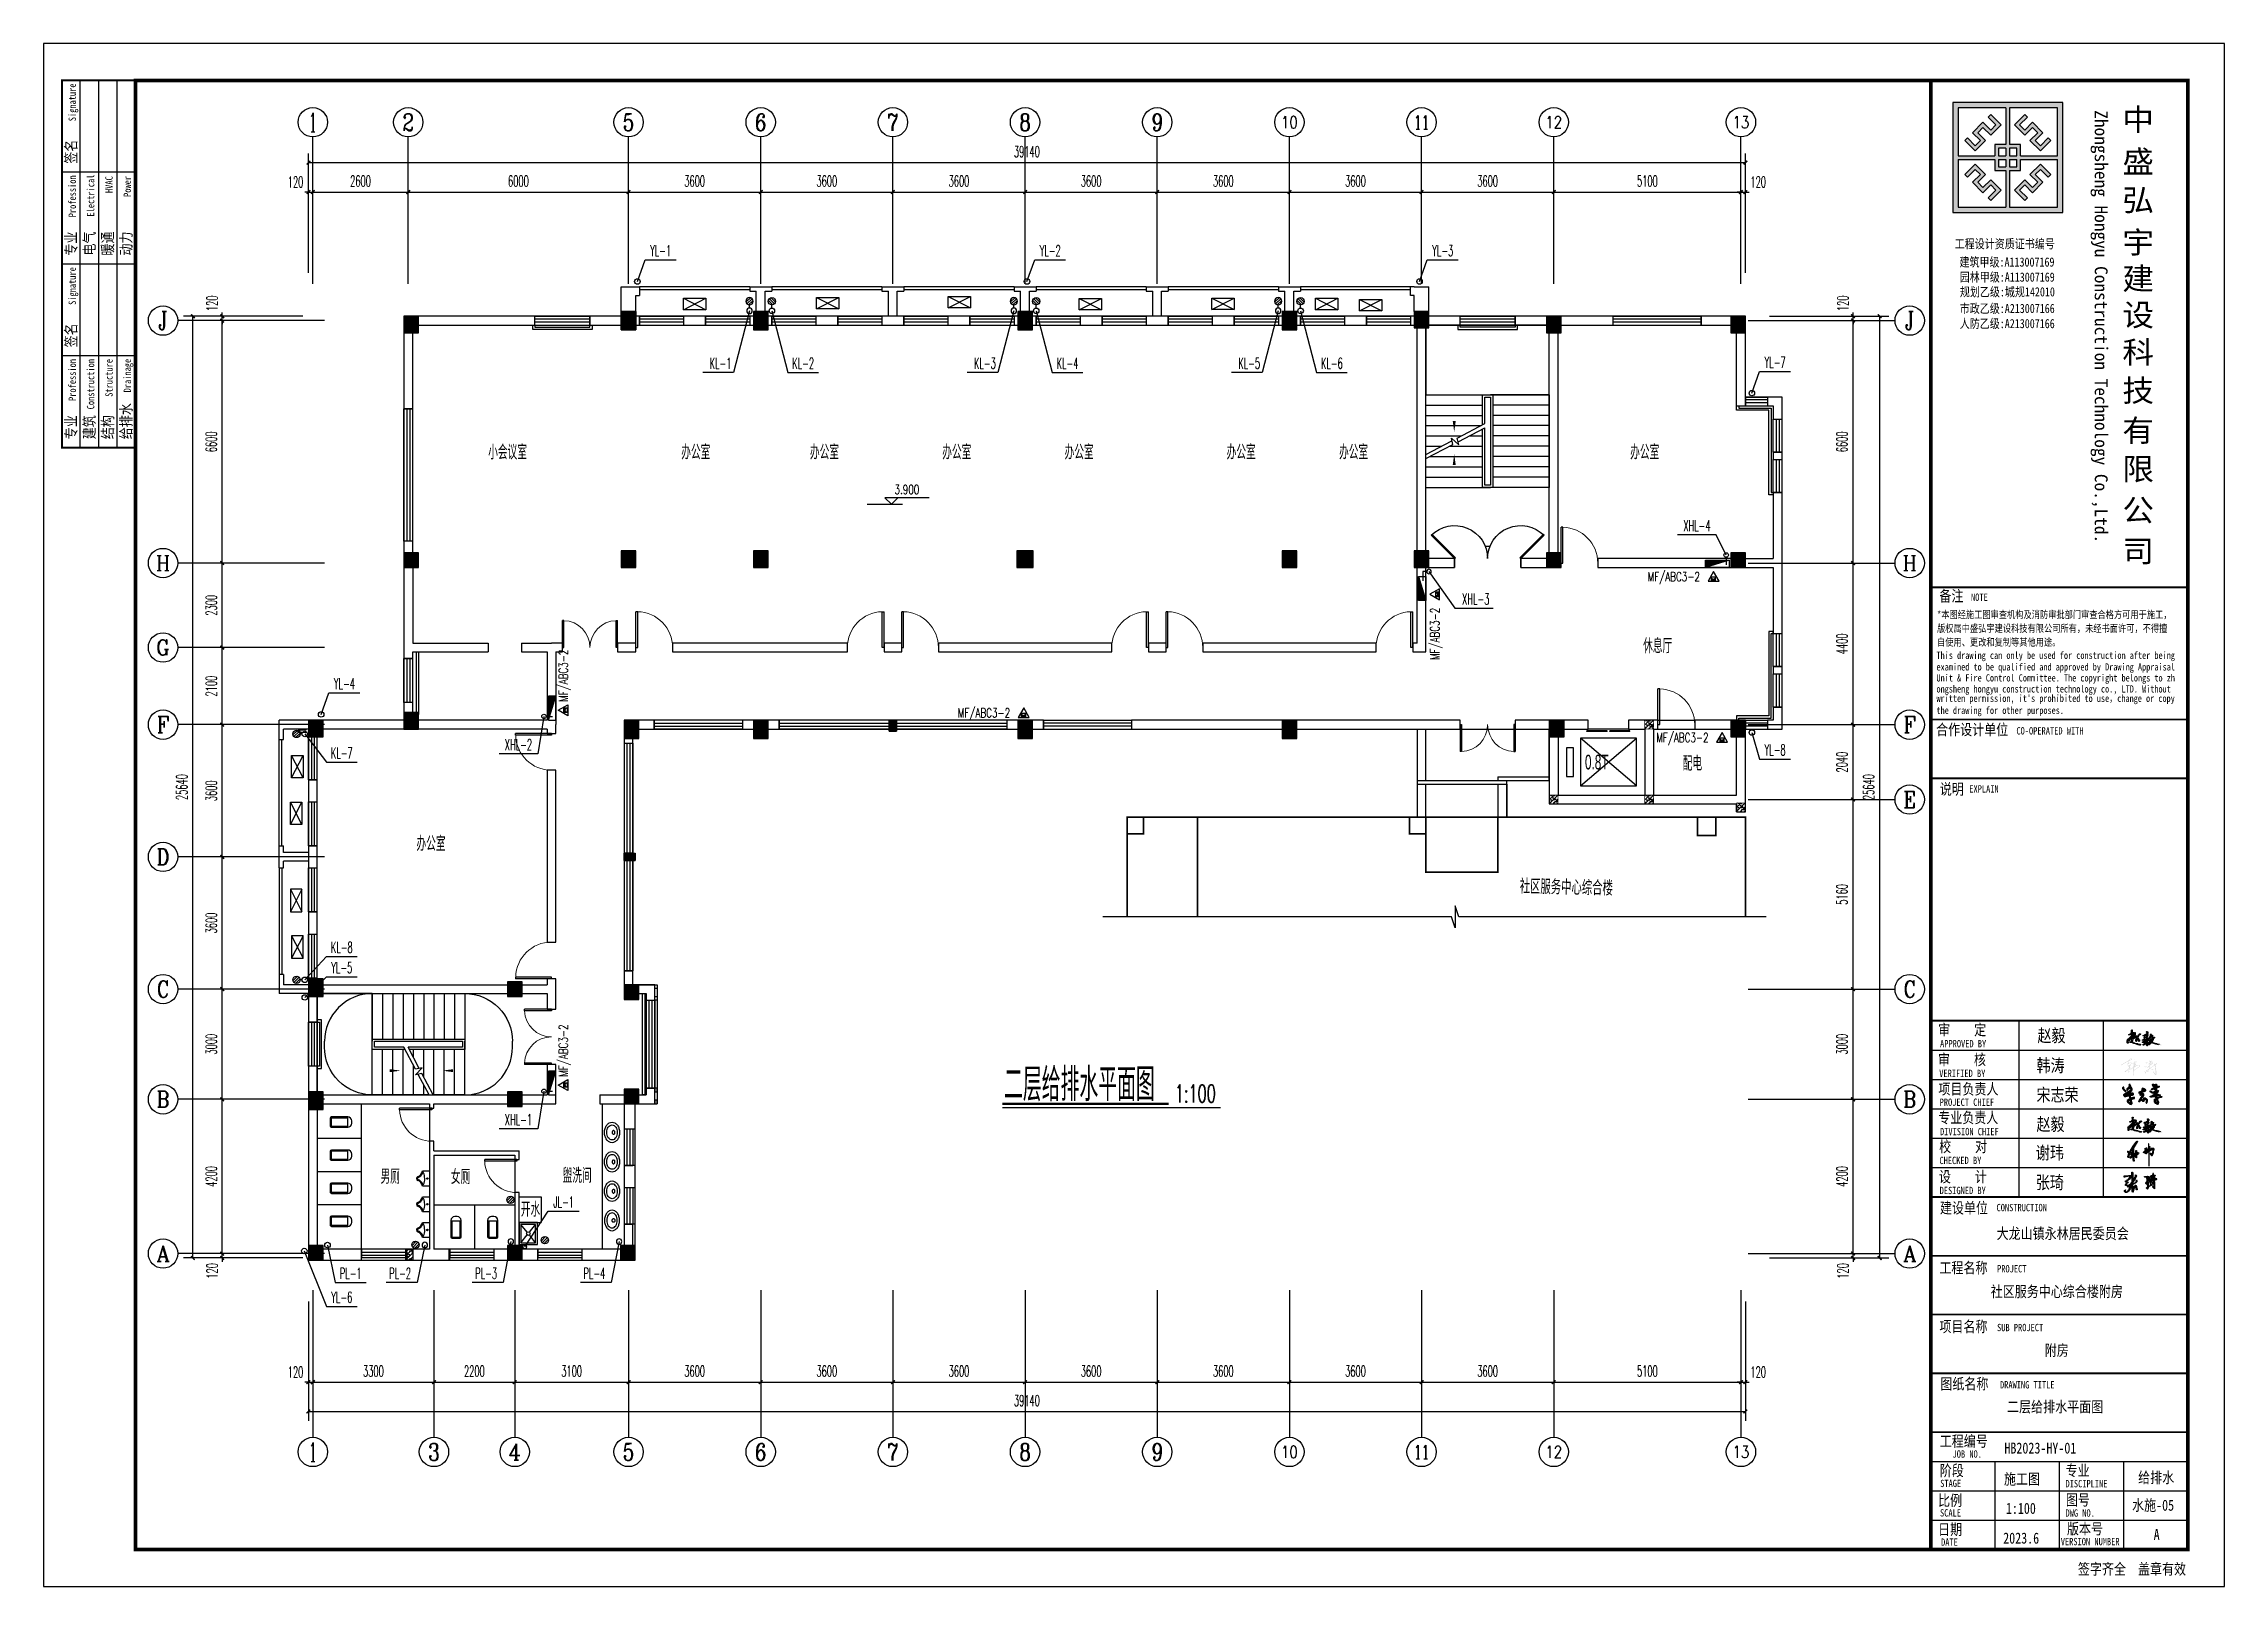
# Model space of a CAD drawing. Header units: inches. Extents: x -1293886 to -986005, y -15154 to 203628.
# Drawn here: x -1231484 to -1172084, y -15154 to 26846 of the extents above; entities that cross this region are included whole.
import ezdxf
from ezdxf.enums import TextEntityAlignment as Align

# ---------------------------------------------------------------- set-up
doc = ezdxf.new("R2010")
doc.units = ezdxf.units.IN
doc.header["$LTSCALE"] = 100
doc.header["$MEASUREMENT"] = 0
doc.linetypes.add('W_P', pattern=[7, 6, -1])
doc.layers.get('0').update_dxf_attribs({"color": 252})
for name, color, linetype in [('AXIS_TEXT', 7, 'Continuous'), ('PUB_HATCH', 8, 'Continuous'), ('PUB_WALL', 9, 'Continuous'), ('Q', 7, 'Continuous'), ('TK', 142, 'Continuous'), ('W_BIAOGE', 7, 'Continuous'), ('W_DIM_EV', 4, 'Continuous'), ('WCSB', 7, 'Continuous'), ('WP_F', 1, 'Continuous'), ('WP_F_LGBH', 4, 'Continuous'), ('WP_F_PJ', 7, 'Continuous'), ('WP_G', 3, 'Continuous'), ('WP_G_LGBH', 4, 'Continuous'), ('WP_P', 2, 'Continuous'), ('WP_P_LGBH', 4, 'Continuous'), ('WP_P_PJ', 7, 'Continuous'), ('WP_Y', 6, 'W_P'), ('WP_Y_LGBH', 4, 'Continuous'), ('WP_Y_PJ', 7, 'Continuous'), ('WW_PJ', 7, 'Continuous'), ('WZ', 6, 'Continuous'), ('XM', 7, 'Continuous'), ('管道', 3, 'Continuous')]:
    doc.layers.add(name, color=color, linetype=linetype)
doc.layers.add('COLU', color=2, linetype='Continuous', lineweight=30)
doc.layers.add('COLU-HATCH', color=7, linetype='Continuous', lineweight=25, true_color=0x5b5b5b)
doc.styles.add('_TCH_AXIS', font='COMPLEX', dxfattribs={"bigfont": 'GBCBIG'})
doc.styles.add('COMPLEX', font='COMPLEX')
doc.styles.add('DIM_FONT', font='bzxw.shx', dxfattribs={"width": 0.55, "bigfont": 'bzhz.shx'})
doc.styles.add('DXF', font='bzxw.shx', dxfattribs={"width": 0.7, "bigfont": 'bzhz.shx'})
doc.styles.add('HYZT1', font='SimSun.ttf', dxfattribs={"width": 0.8})
doc.styles.add('HYZT2', font='SIMHEI.TTF', dxfattribs={"width": 0.8})
doc.styles.add('HZ', font='SIMPLEX.SHX', dxfattribs={"width": 0.55, "bigfont": 'HZTXT.SHX'})
doc.styles.add('HZ2', font='ROMAND.SHX', dxfattribs={"width": 0.7, "bigfont": 'HZTXT.SHX'})
doc.styles.get("Standard").update_dxf_attribs({"font": 'txt.shx', "bigfont": 'bzhz.shx'})
doc.dimstyles.new('DIMN', dxfattribs={"dimtxt": 300, "dimasz": 100, "dimexe": 250, "dimexo": 300, "dimgap": 150, "dimtad": 1, "dimdec": 0, "dimzin": 0, "dimdsep": 46, "dimtxsty": 'DIM_FONT', "dimblk": 'ARCHTICK', "dimcen": 0.09, "dimclrt": 7, "dimazin": 2, "dimtfac": 1, "dimtdec": 0, "dimtix": 1, "dimtmove": 2, "dimatfit": 3, "dimldrblk": 'ARCHTICK', "dimfxl": 0, "dimtolj": 1, "dimtzin": 0, "dimarcsym": 0})

msp = doc.modelspace()

# ---------------------------------------------------------------- texts
at = {"layer": 'Q', "style": 'HYZT1', "width": 0.8}
for s, p in [('赵毅', (-1177175, -332)), ('韩涛', (-1177200.6, -1147.7)), ('宋志荣', (-1177200.6, -1947.7)), ('赵毅', (-1177200.6, -2747.7)), ('谢玮', (-1177219.9, -3524.3)), ('张琦', (-1177219.9, -4332))]:
    msp.add_text(s, height=350, dxfattribs=at).set_placement(p)
at = {"layer": 'W_BIAOGE', "width": 0.6}
for s, height, style, p in [('二层给排水平面图', 900, 'DIM_FONT', (-1205322.7, -1943.9)), ('1:100', 480, 'HZ', (-1200667.9, -1976.5))]:
    msp.add_text(s, height=height, dxfattribs=dict(at, style=style)).set_placement(p)
at = {"layer": 'WCSB', "style": 'DXF', "width": 0.6}
msp.add_text('开水', height=400, dxfattribs=at).set_placement((-1218486, -5090.4))
at = {"layer": 'WP_F_LGBH', "style": 'HZ2', "width": 0.55}
for s, p in [('XHL-4', (-1186450.5, 13570.7)), ('XHL-3', (-1192475.2, 11573.2)), ('XHL-2', (-1218550.2, 7608.8)), ('XHL-1', (-1218550.2, -2596.7))]:
    msp.add_text(s, height=300, dxfattribs=at).set_placement(p, align=Align.CENTER)
at = {"layer": 'WP_G_LGBH', "style": 'HZ2', "width": 0.55}
msp.add_text('JL-1', height=300, dxfattribs=at).set_placement((-1217317.9, -4840), align=Align.CENTER)
at = {"layer": 'WP_P_LGBH', "style": 'HZ2', "width": 0.55}
for s, p in [('PL-1', (-1223118.6, -6782.1)), ('PL-2', (-1221773.4, -6782.1)), ('PL-3', (-1219430.2, -6782.1)), ('PL-4', (-1216482, -6782.1))]:
    msp.add_text(s, height=300, dxfattribs=at).set_placement(p, align=Align.CENTER)
at = {"layer": 'WP_Y_LGBH', "style": 'HZ2', "width": 0.55}
for s, p in [('YL-1', (-1214678.1, 21060.3)), ('YL-2', (-1204066.4, 21060.3)), ('YL-3', (-1193374, 21060.3)), ('KL-1', (-1213045.4, 17995.1)), ('KL-2', (-1210794.1, 17995.1)), ('KL-3', (-1205845.4, 17995.1)), ('KL-4', (-1203594.1, 17995.1)), ('KL-5', (-1198645.4, 17995.1)), ('KL-6', (-1196394.1, 17995.1)), ('YL-7', (-1184322.2, 18022.3)), ('YL-4', (-1223290.9, 9275)), ('YL-8', (-1184322.2, 7469.4)), ('KL-7', (-1223361.9, 7386.3)), ('KL-8', (-1223361.9, 2094.1)), ('YL-5', (-1223361.9, 1541.5)), ('YL-6', (-1223361.9, -7434.1))]:
    msp.add_text(s, height=300, dxfattribs=at).set_placement(p, align=Align.CENTER)
at = {"layer": 'WZ', "color": 1, "style": 'DXF', "width": 0.6}
for s, p in [('小会议室', (-1219373.8, 15525.3)), ('办公室', (-1214115.5, 15525.3)), ('办公室', (-1210610.1, 15525.3)), ('办公室', (-1207006.9, 15525.3)), ('办公室', (-1203674, 15525.3)), ('办公室', (-1199260.1, 15525.3)), ('办公室', (-1196197.4, 15525.3)), ('办公室', (-1188268.6, 15525.3)), ('休息厅', (-1187915.2, 10250.6)), ('0.8T', (-1189500.6, 7087.6)), ('配电', (-1186836.8, 7051.9)), ('办公室', (-1221327.5, 4866.5)), ('男厕', (-1222308.1, -4196.6)), ('女厕', (-1220390.6, -4206)), ('盥洗间', (-1217346.2, -4170.4)), ('开水', (-1218486, -5090.4))]:
    msp.add_text(s, height=400, dxfattribs=at).set_placement(p)
at = {"layer": 'WZ', "color": 1, "style": 'DXF', "width": 0.708902}
msp.add_text('社区服务中心综合楼', height=400, rotation=358.656151, dxfattribs=at).set_placement((-1191280.5, 3708.7), (-1188744.8, 3649.3), align=Align.FIT)
at = {"layer": 'XM', "style": 'HYZT1', "width": 0.8}
for s, p in [('大龙山镇永林居民委员会 ', (-1176406.4, -5546.6)), ('社区服务中心综合楼附房', (-1176648.4, -7125.8)), ('附房', (-1176648.4, -8725.8))]:
    msp.add_text(s, height=300, dxfattribs=at).set_placement(p, align=Align.MIDDLE_CENTER)
for s, p in [('二层给排水平面图', (-1178003, -10414.2)), ('HB2023-HY-01', (-1178075.1, -11537.6)), ('施工图', (-1178087.1, -12380)), ('给排水', (-1174432.3, -12340.4)), ('1:100', (-1178035.6, -13179.7)), ('水施-05', (-1174598.3, -13093.9)), ('A', (-1174009.8, -13889.9)), ('2023.6', (-1178108.8, -13989.4))]:
    msp.add_text(s, height=300, dxfattribs=at).set_placement(p)

# ---------------------------------------------------------------- blocks, each defined once
blk = doc.blocks.new('999')
at = {"layer": '管道'}
for p, q in [((-116, 57, 2400), (184, 57, 2400)), ((34, 207, 2400), (34, -93, 2400))]:
    blk.add_line(p, q, dxfattribs=at)
blk.add_circle((34, 57, 2400), 100, dxfattribs=at)
blk = doc.blocks.new('A$C33340155')
at = {"layer": '管道', "xscale": 0.25, "yscale": 0.25, "zscale": 0.25}
blk.add_blockref('999', (29, 23, -2662), dxfattribs=at)
blk = doc.blocks.new('A$C54E65C14')
at = {"color": 4, "extrusion": (0, 0, -1)}
for p, q in [((0, 636), (23, 660)), ((3073, 636), (3049, 660)), ((636, 0), (660, 23)), ((2436, 0), (2413, 23))]:
    blk.add_line(p, q, dxfattribs=at)
at = {"color": 4}
for p, q in [((636, 0), (0, 636)), ((660, 23), (23, 660)), ((2413, 23), (3049, 660)), ((2436, 0), (3073, 636))]:
    blk.add_line(p, q, dxfattribs=at)
at = {"color": 4, "extrusion": (0, 0, -1)}
for centre, start, end in [((-636, 0), 45, 180), ((-2436, 0), 0, 135)]:
    blk.add_arc(centre, 900, start, end, dxfattribs=at)
blk = doc.blocks.new('A$C2A737560')
at = {"layer": 'COLU-HATCH', "transparency": 33554687}
for points in [[(2600, 25250), (3000, 25250), (3000, 25700), (2600, 25700)], [(8920, 25330), (8920, 25830), (8520, 25830), (8520, 25330)], [(12520, 25330), (12520, 25830), (12120, 25830), (12120, 25330)], [(19720, 25330), (19720, 25830), (19320, 25830), (19320, 25330)], [(26920, 25330), (26920, 25830), (26520, 25830), (26520, 25330)], [(30520, 25380), (30520, 25830), (30120, 25830), (30120, 25380)], [(33720, 25250), (34120, 25250), (34120, 25700), (33720, 25700)], [(38740, 25250), (39140, 25250), (39140, 25700), (38740, 25700)], [(2600, 18860), (3000, 18860), (3000, 19260), (2600, 19260)], [(8920, 18860), (8920, 19310), (8520, 19310), (8520, 18860)], [(12520, 18860), (12520, 19310), (12120, 19310), (12120, 18860)], [(19745, 18860), (19745, 19310), (19295, 19310), (19295, 18860)], [(26920, 18860), (26920, 19310), (26520, 19310), (26520, 18860)], [(30520, 18860), (30520, 19310), (30120, 19310), (30120, 18860)], [(34120, 18860), (34120, 19260), (33720, 19260), (33720, 18860)], [(39140, 18860), (39140, 19260), (38740, 19260), (38740, 18860)], [(2600, 14460), (3000, 14460), (3000, 14910), (2600, 14910)], [(0, 14250), (400, 14250), (400, 14700), (0, 14700)], [(9000, 14200), (9000, 14700), (8600, 14700), (8600, 14200)], [(12520, 14200), (12520, 14700), (12120, 14700), (12120, 14200)], [(19720, 14200), (19720, 14700), (19320, 14700), (19320, 14200)], [(26920, 14200), (26920, 14700), (26520, 14700), (26520, 14200)], [(33800, 14250), (34200, 14250), (34200, 14700), (33800, 14700)], [(38740, 14250), (39140, 14250), (39140, 14700), (38740, 14700)], [(0, 7180), (400, 7180), (400, 7580), (0, 7580)], [(5420, 7180), (5820, 7180), (5820, 7580), (5420, 7580)], [(8600, 7100), (9000, 7100), (9000, 7500), (8600, 7500)], [(0, 4180), (400, 4180), (400, 4580), (0, 4580)], [(5420, 4180), (5820, 4180), (5820, 4580), (5420, 4580)], [(8600, 4260), (9000, 4260), (9000, 4660), (8600, 4660)], [(0, 0), (400, 0), (400, 400), (0, 400)], [(5420, 0), (5820, 0), (5820, 400), (5420, 400)], [(8500, 0), (8900, 0), (8900, 400), (8500, 400)]]:
    blk.add_hatch(color=256, dxfattribs=at).paths.add_polyline_path(points, flags=0)
at = {"layer": 'PUB_WALL'}
h = blk.add_hatch(dxfattribs=at)
h.set_pattern_fill('钢筋混凝土', color=256, scale=30)
h.set_pattern_definition([(45, (-1241376.725, 680760.73), (-53.0330086, 53.0330086), []), (50, (-1241376.72, 680760.73), (215.178055, -18.82564), [22.5, -247.5]), (355, (-1241376.72, 680760.73), (-41.6254, 225.65764), [18, -198]), (100.4514, (-1241358.8, 680759.16), (173.552815, 206.831863), [19.122057, -210.342634]), (46.1842, (-1241376.72, 680820.73), (320.172315, -49.655704), [33.75, -371.25]), (96.6356, (-1241350.04, 680816.6), (280.39881, 292.23536), [28.68309, -315.5139]), (351.1842, (-1241376.72, 680820.73), (280.39858, 292.23558), [27, -297]), (21, (-1241346.72, 680805.73), (179.072116, -120.785667), [22.5, -247.5]), (326, (-1241346.72, 680805.73), (72.9946, 217.545014), [18, -198]), (71.4514, (-1241331.8, 680795.66), (252.06679, 96.75915), [19.122057, -210.342634]), (37.5, (-1241376.725, 680760.73), (3.6479566, 99.868156), [0, -195.6, 0, -201, 0, -198.75]), (7.5, (-1241376.72, 680760.73), (78.920861, 118.3235136), [0, -114.6, 0, -191.1, 0, -75.75]), (327.5, (-1241443.625, 680760.73), (160.146731, -6.7664615), [0, -75, 0, -234, 0, -310.5]), (317.5, (-1241473.62, 680760.73), (174.955851, 30.031495), [0, -97.5, 0, -155.4, 0, -220.5])])
h.paths.add_polyline_path([(16010, 14690), (16010, 14410), (15830, 14410), (15830, 14690)])
h = blk.add_hatch(dxfattribs=at)
h.set_pattern_fill('钢筋混凝土', color=256, scale=30)
h.set_pattern_definition([(45, (-1486653.735, 916015.92), (-53.0330086, 53.0330086), []), (50, (-1486653.73, 916015.92), (215.178055, -18.82564), [22.5, -247.5]), (355, (-1486653.73, 916015.92), (-41.6254, 225.65764), [18, -198]), (100.4514, (-1486635.8, 916014.35), (173.552815, 206.831863), [19.122057, -210.342634]), (46.1842, (-1486653.73, 916075.92), (320.172315, -49.655704), [33.75, -371.25]), (96.6356, (-1486627.05, 916071.78), (280.39881, 292.23536), [28.683086, -315.5139]), (351.1842, (-1486653.73, 916075.92), (280.398584, 292.23558), [27, -297]), (21, (-1486623.73, 916060.92), (179.072116, -120.785667), [22.5, -247.5]), (326, (-1486623.73, 916060.92), (72.9946, 217.545014), [18, -198]), (71.4514, (-1486608.81, 916050.86), (252.066789, 96.75915), [19.122057, -210.342634]), (37.5, (-1486653.735, 916015.92), (3.6479566, 99.868156), [0, -195.6, 0, -201, 0, -198.75]), (7.5, (-1486653.73, 916015.92), (78.920861, 118.3235136), [0, -114.6, 0, -191.1, 0, -75.75]), (327.5, (-1486720.635, 916015.92), (160.146731, -6.7664615), [0, -75, 0, -234, 0, -310.5]), (317.5, (-1486750.63, 916015.92), (174.955851, 30.031495), [0, -97.5, 0, -155.4, 0, -220.5])])
h.paths.add_polyline_path([(36709, 14460), (36400, 14460)])
h.paths.add_polyline_path([(36640, 14700), (36400, 14700), (36400, 14460), (36640, 14460)])
h = blk.add_hatch(dxfattribs=at)
h.set_pattern_fill('钢筋混凝土', color=256, scale=30)
h.set_pattern_definition([(45, (-1489253.735, 913975.92), (-53.0330086, 53.0330086), []), (50, (-1489253.73, 913975.92), (215.178055, -18.82564), [22.5, -247.5]), (355, (-1489253.73, 913975.92), (-41.6254, 225.65764), [18, -198]), (100.4514, (-1489235.8, 913974.35), (173.552815, 206.831863), [19.122057, -210.342634]), (46.1842, (-1489253.73, 914035.92), (320.172315, -49.655704), [33.75, -371.25]), (96.6356, (-1489227.05, 914031.78), (280.39881, 292.23536), [28.683086, -315.5139]), (351.1842, (-1489253.73, 914035.92), (280.398584, 292.23558), [27, -297]), (21, (-1489223.73, 914020.92), (179.072116, -120.785667), [22.5, -247.5]), (326, (-1489223.73, 914020.92), (72.9946, 217.545014), [18, -198]), (71.4514, (-1489208.81, 914010.86), (252.066789, 96.75915), [19.122057, -210.342634]), (37.5, (-1489253.735, 913975.92), (3.6479566, 99.868156), [0, -195.6, 0, -201, 0, -198.75]), (7.5, (-1489253.73, 913975.92), (78.920861, 118.3235136), [0, -114.6, 0, -191.1, 0, -75.75]), (327.5, (-1489320.635, 913975.92), (160.146731, -6.7664615), [0, -75, 0, -234, 0, -310.5]), (317.5, (-1489350.63, 913975.92), (174.955851, 30.031495), [0, -97.5, 0, -155.4, 0, -220.5])])
h.paths.add_polyline_path([(34109, 12420), (33800, 12420)])
h.paths.add_polyline_path([(34040, 12660), (33800, 12660), (33800, 12420), (34040, 12420)])
h = blk.add_hatch(dxfattribs=at)
h.set_pattern_fill('钢筋混凝土', color=256, scale=30)
h.set_pattern_definition([(45, (-1486653.735, 913975.92), (-53.0330086, 53.0330086), []), (50, (-1486653.73, 913975.92), (215.178055, -18.82564), [22.5, -247.5]), (355, (-1486653.73, 913975.92), (-41.6254, 225.65764), [18, -198]), (100.4514, (-1486635.8, 913974.35), (173.552815, 206.831863), [19.122057, -210.342634]), (46.1842, (-1486653.73, 914035.92), (320.172315, -49.655704), [33.75, -371.25]), (96.6356, (-1486627.05, 914031.78), (280.39881, 292.23536), [28.683086, -315.5139]), (351.1842, (-1486653.73, 914035.92), (280.398584, 292.23558), [27, -297]), (21, (-1486623.73, 914020.92), (179.072116, -120.785667), [22.5, -247.5]), (326, (-1486623.73, 914020.92), (72.9946, 217.545014), [18, -198]), (71.4514, (-1486608.81, 914010.86), (252.066789, 96.75915), [19.122057, -210.342634]), (37.5, (-1486653.735, 913975.92), (3.6479566, 99.868156), [0, -195.6, 0, -201, 0, -198.75]), (7.5, (-1486653.73, 913975.92), (78.920861, 118.3235136), [0, -114.6, 0, -191.1, 0, -75.75]), (327.5, (-1486720.635, 913975.92), (160.146731, -6.7664615), [0, -75, 0, -234, 0, -310.5]), (317.5, (-1486750.63, 913975.92), (174.955851, 30.031495), [0, -97.5, 0, -155.4, 0, -220.5])])
h.paths.add_polyline_path([(36709, 12420), (36400, 12420)])
h.paths.add_polyline_path([(36640, 12660), (36400, 12660), (36400, 12420), (36640, 12420)])
h = blk.add_hatch(dxfattribs=at)
h.set_pattern_fill('钢筋混凝土', color=256, scale=30)
h.set_pattern_definition([(45, (-1484153.735, 913765.92), (-53.0330086, 53.0330086), []), (50, (-1484153.73, 913765.92), (215.178055, -18.82564), [22.5, -247.5]), (355, (-1484153.73, 913765.92), (-41.6254, 225.65764), [18, -198]), (100.4514, (-1484135.8, 913764.35), (173.552815, 206.831863), [19.122057, -210.342634]), (46.1842, (-1484153.73, 913825.92), (320.172315, -49.655704), [33.75, -371.25]), (96.6356, (-1484127.05, 913821.78), (280.39881, 292.23536), [28.683086, -315.5139]), (351.1842, (-1484153.73, 913825.92), (280.398584, 292.23558), [27, -297]), (21, (-1484123.73, 913810.92), (179.072116, -120.785667), [22.5, -247.5]), (326, (-1484123.73, 913810.92), (72.9946, 217.545014), [18, -198]), (71.4514, (-1484108.81, 913800.86), (252.066789, 96.75915), [19.122057, -210.342634]), (37.5, (-1484153.735, 913765.92), (3.6479566, 99.868156), [0, -195.6, 0, -201, 0, -198.75]), (7.5, (-1484153.73, 913765.92), (78.920861, 118.3235136), [0, -114.6, 0, -191.1, 0, -75.75]), (327.5, (-1484220.635, 913765.92), (160.146731, -6.7664615), [0, -75, 0, -234, 0, -310.5]), (317.5, (-1484250.63, 913765.92), (174.955851, 30.031495), [0, -97.5, 0, -155.4, 0, -220.5])])
h.paths.add_polyline_path([(39209, 12210), (38900, 12210)])
h.paths.add_polyline_path([(39140, 12450), (38900, 12450), (38900, 12210), (39140, 12210)])
h = blk.add_hatch(dxfattribs=at)
h.set_pattern_fill('钢筋混凝土', color=256, scale=30)
h.set_pattern_definition([(45, (-1254546.696, 666360.73), (-53.0330086, 53.0330086), []), (50, (-1254546.7, 666360.73), (215.178055, -18.82564), [22.5, -247.5]), (355, (-1254546.7, 666360.73), (-41.6254, 225.65764), [18, -198]), (100.4514, (-1254528.76, 666359.16), (173.552815, 206.831863), [19.122057, -210.342634]), (46.1842, (-1254546.7, 666420.73), (320.172315, -49.655704), [33.75, -371.25]), (96.6356, (-1254520, 666416.6), (280.39881, 292.23536), [28.68309, -315.5139]), (351.1842, (-1254546.7, 666420.73), (280.39858, 292.23558), [27, -297]), (21, (-1254516.7, 666405.73), (179.072116, -120.785667), [22.5, -247.5]), (326, (-1254516.7, 666405.73), (72.9946, 217.545014), [18, -198]), (71.4514, (-1254501.77, 666395.66), (252.06679, 96.75915), [19.122057, -210.342634]), (37.5, (-1254546.696, 666360.73), (3.6479566, 99.868156), [0, -195.6, 0, -201, 0, -198.75]), (7.5, (-1254546.7, 666360.73), (78.920861, 118.3235136), [0, -114.6, 0, -191.1, 0, -75.75]), (327.5, (-1254613.596, 666360.73), (160.146731, -6.7664615), [0, -75, 0, -234, 0, -310.5]), (317.5, (-1254643.6, 666360.73), (174.955851, 30.031495), [0, -97.5, 0, -155.4, 0, -220.5])])
h.paths.add_polyline_path([(2840, 290), (2840, 10), (2660, 10), (2660, 290)])
at = {"layer": 'COLU'}
for points in [[(2600, 25250), (3000, 25250), (3000, 25700), (2600, 25700)], [(8920, 25330), (8920, 25830), (8520, 25830), (8520, 25330)], [(12520, 25330), (12520, 25830), (12120, 25830), (12120, 25330)], [(19720, 25330), (19720, 25830), (19320, 25830), (19320, 25330)], [(26920, 25330), (26920, 25830), (26520, 25830), (26520, 25330)], [(30520, 25380), (30520, 25830), (30120, 25830), (30120, 25380)], [(33720, 25250), (34120, 25250), (34120, 25700), (33720, 25700)], [(38740, 25250), (39140, 25250), (39140, 25700), (38740, 25700)], [(2600, 18860), (3000, 18860), (3000, 19260), (2600, 19260)], [(8920, 18860), (8920, 19310), (8520, 19310), (8520, 18860)], [(12520, 18860), (12520, 19310), (12120, 19310), (12120, 18860)], [(19745, 18860), (19745, 19310), (19295, 19310), (19295, 18860)], [(26920, 18860), (26920, 19310), (26520, 19310), (26520, 18860)], [(30520, 18860), (30520, 19310), (30120, 19310), (30120, 18860)], [(34120, 18860), (34120, 19260), (33720, 19260), (33720, 18860)], [(39140, 18860), (39140, 19260), (38740, 19260), (38740, 18860)], [(2600, 14460), (3000, 14460), (3000, 14910), (2600, 14910)], [(0, 14250), (400, 14250), (400, 14700), (0, 14700)], [(9000, 14200), (9000, 14700), (8600, 14700), (8600, 14200)], [(12520, 14200), (12520, 14700), (12120, 14700), (12120, 14200)], [(19720, 14200), (19720, 14700), (19320, 14700), (19320, 14200)], [(26920, 14200), (26920, 14700), (26520, 14700), (26520, 14200)], [(33800, 14250), (34200, 14250), (34200, 14700), (33800, 14700)], [(38740, 14250), (39140, 14250), (39140, 14700), (38740, 14700)], [(0, 7180), (400, 7180), (400, 7580), (0, 7580)], [(5420, 7180), (5820, 7180), (5820, 7580), (5420, 7580)], [(8600, 7100), (9000, 7100), (9000, 7500), (8600, 7500)], [(0, 4180), (400, 4180), (400, 4580), (0, 4580)], [(5420, 4180), (5820, 4180), (5820, 4580), (5420, 4580)], [(8600, 4260), (9000, 4260), (9000, 4660), (8600, 4660)], [(0, 0), (400, 0), (400, 400), (0, 400)], [(5420, 0), (5820, 0), (5820, 400), (5420, 400)], [(8500, 0), (8900, 0), (8900, 400), (8500, 400)]]:
    blk.add_lwpolyline(points, close=True, dxfattribs=at)
at = {"layer": 'PUB_WALL'}
for p, q in [((15820, 14400), (15820, 14700)), ((15820, 14400), (16020, 14400)), ((16020, 14400), (16020, 14700)), ((2650, 0), (2650, 300)), ((2650, 0), (2650, 60)), ((2850, 0), (2850, 300)), ((2650, 0), (2850, 0))]:
    blk.add_line(p, q, dxfattribs=at)
at = {"layer": 'PUB_WALL', "const_width": 20}
for points in [[(16010, 14690), (16010, 14410), (15830, 14410), (15830, 14690)], [(36400, 14460), (36640, 14460), (36640, 14700), (36400, 14700)], [(33800, 12420), (34040, 12420), (34040, 12660), (33800, 12660)], [(36400, 12420), (36640, 12420), (36640, 12660), (36400, 12660)], [(38900, 12210), (39140, 12210), (39140, 12450), (38900, 12450)], [(2840, 290), (2840, 10), (2660, 10), (2660, 290)]]:
    blk.add_lwpolyline(points, close=True, dxfattribs=at)
blk = doc.blocks.new('_ArchTick')
at = {"color": 0, "linetype": 'ByBlock', "const_width": 0.4}
blk.add_lwpolyline([(-0.5, -0.5), (0.5, 0.5)], dxfattribs=at)
blk = doc.blocks.new('*D338')
at = {"color": 0, "lineweight": -2}
for p, q in [((-1184399, -6094), (-1181949, -6094)), ((-1184399, -6214), (-1181949, -6214)), ((-1182199, -6094), (-1182199, -5994)), ((-1182199, -6214), (-1182199, -6094)), ((-1182199, -6214), (-1182199, -6314))]:
    blk.add_line(p, q, dxfattribs=at)
at = {"layer": 'Defpoints', "color": 0}
for p in [(-1184699, -6094), (-1184699, -6214), (-1182199, -6094)]:
    blk.add_point(p, dxfattribs=at)
at = {"color": 0, "lineweight": -2, "xscale": 100, "yscale": 100, "zscale": 100}
for p, rotation in [((-1182199, -6094), 270), ((-1182199, -6214), 90)]:
    blk.add_blockref('_ArchTick', p, dxfattribs=dict(at, rotation=rotation))
at = {"color": 7, "insert": (-1182474, -6564), "char_height": 300, "attachment_point": 5, "rotation": 90, "style": 'HZ'}
blk.add_mtext('\\A1;120', dxfattribs=at)
blk = doc.blocks.new('*D339')
at = {"color": 0, "lineweight": -2}
for p, q in [((-1184399, -1894), (-1181949, -1894)), ((-1182199, -6094), (-1182199, -1894)), ((-1184399, -6094), (-1181949, -6094))]:
    blk.add_line(p, q, dxfattribs=at)
at = {"layer": 'Defpoints', "color": 0}
for p in [(-1184699, -1894), (-1182199, -1894), (-1184699, -6094)]:
    blk.add_point(p, dxfattribs=at)
at = {"color": 0, "lineweight": -2, "xscale": 100, "yscale": 100, "zscale": 100}
for p, rotation in [((-1182199, -1894), 90), ((-1182199, -6094), 270)]:
    blk.add_blockref('_ArchTick', p, dxfattribs=dict(at, rotation=rotation))
at = {"color": 7, "insert": (-1182499, -3994), "char_height": 300, "attachment_point": 5, "rotation": 90, "style": 'HZ'}
blk.add_mtext('\\A1;4200', dxfattribs=at)
blk = doc.blocks.new('*D340')
at = {"color": 0, "lineweight": -2}
for p, q in [((-1184399, 1106), (-1181949, 1106)), ((-1182199, -1894), (-1182199, 1106)), ((-1184399, -1894), (-1181949, -1894))]:
    blk.add_line(p, q, dxfattribs=at)
at = {"layer": 'Defpoints', "color": 0}
for p in [(-1184699, 1106), (-1182199, 1106), (-1184699, -1894)]:
    blk.add_point(p, dxfattribs=at)
at = {"color": 0, "lineweight": -2, "xscale": 100, "yscale": 100, "zscale": 100}
for p, rotation in [((-1182199, 1106), 90), ((-1182199, -1894), 270)]:
    blk.add_blockref('_ArchTick', p, dxfattribs=dict(at, rotation=rotation))
at = {"color": 7, "insert": (-1182499, -394), "char_height": 300, "attachment_point": 5, "rotation": 90, "style": 'HZ'}
blk.add_mtext('\\A1;3000', dxfattribs=at)
blk = doc.blocks.new('*D341')
at = {"color": 0, "lineweight": -2}
for p, q in [((-1184399, 6266), (-1181949, 6266)), ((-1182199, 1106), (-1182199, 6266)), ((-1184399, 1106), (-1181949, 1106))]:
    blk.add_line(p, q, dxfattribs=at)
at = {"layer": 'Defpoints', "color": 0}
for p in [(-1184699, 6266), (-1182199, 6266), (-1184699, 1106)]:
    blk.add_point(p, dxfattribs=at)
at = {"color": 0, "lineweight": -2, "xscale": 100, "yscale": 100, "zscale": 100}
for p, rotation in [((-1182199, 6266), 90), ((-1182199, 1106), 270)]:
    blk.add_blockref('_ArchTick', p, dxfattribs=dict(at, rotation=rotation))
at = {"color": 7, "insert": (-1182499, 3686), "char_height": 300, "attachment_point": 5, "rotation": 90, "style": 'HZ'}
blk.add_mtext('\\A1;5160', dxfattribs=at)
blk = doc.blocks.new('*D342')
at = {"color": 0, "lineweight": -2}
for p, q in [((-1184399, 8306), (-1181949, 8306)), ((-1182199, 6266), (-1182199, 8306)), ((-1184399, 6266), (-1181949, 6266))]:
    blk.add_line(p, q, dxfattribs=at)
at = {"layer": 'Defpoints', "color": 0}
for p in [(-1184699, 8306), (-1182199, 8306), (-1184699, 6266)]:
    blk.add_point(p, dxfattribs=at)
at = {"color": 0, "lineweight": -2, "xscale": 100, "yscale": 100, "zscale": 100}
for p, rotation in [((-1182199, 8306), 90), ((-1182199, 6266), 270)]:
    blk.add_blockref('_ArchTick', p, dxfattribs=dict(at, rotation=rotation))
at = {"color": 7, "insert": (-1182499, 7286), "char_height": 300, "attachment_point": 5, "rotation": 90, "style": 'HZ'}
blk.add_mtext('\\A1;2040', dxfattribs=at)
blk = doc.blocks.new('*D343')
at = {"color": 0, "lineweight": -2}
for p, q in [((-1184399, 12706), (-1181949, 12706)), ((-1182199, 8306), (-1182199, 12706)), ((-1184399, 8306), (-1181949, 8306))]:
    blk.add_line(p, q, dxfattribs=at)
at = {"layer": 'Defpoints', "color": 0}
for p in [(-1184699, 12706), (-1182199, 12706), (-1184699, 8306)]:
    blk.add_point(p, dxfattribs=at)
at = {"color": 0, "lineweight": -2, "xscale": 100, "yscale": 100, "zscale": 100}
for p, rotation in [((-1182199, 12706), 90), ((-1182199, 8306), 270)]:
    blk.add_blockref('_ArchTick', p, dxfattribs=dict(at, rotation=rotation))
at = {"color": 7, "insert": (-1182499, 10506), "char_height": 300, "attachment_point": 5, "rotation": 90, "style": 'HZ'}
blk.add_mtext('\\A1;4400', dxfattribs=at)
blk = doc.blocks.new('*D344')
at = {"color": 0, "lineweight": -2}
for p, q in [((-1184399, 19306), (-1181949, 19306)), ((-1182199, 12706), (-1182199, 19306)), ((-1184399, 12706), (-1181949, 12706))]:
    blk.add_line(p, q, dxfattribs=at)
at = {"layer": 'Defpoints', "color": 0}
for p in [(-1184699, 19306), (-1182199, 19306), (-1184699, 12706)]:
    blk.add_point(p, dxfattribs=at)
at = {"color": 0, "lineweight": -2, "xscale": 100, "yscale": 100, "zscale": 100}
for p, rotation in [((-1182199, 19306), 90), ((-1182199, 12706), 270)]:
    blk.add_blockref('_ArchTick', p, dxfattribs=dict(at, rotation=rotation))
at = {"color": 7, "insert": (-1182499, 16006), "char_height": 300, "attachment_point": 5, "rotation": 90, "style": 'HZ'}
blk.add_mtext('\\A1;6600', dxfattribs=at)
blk = doc.blocks.new('*D345')
at = {"color": 0, "lineweight": -2}
for p, q in [((-1184399, 19426), (-1181949, 19426)), ((-1184399, 19306), (-1181949, 19306)), ((-1182199, 19426), (-1182199, 19526)), ((-1182199, 19306), (-1182199, 19426)), ((-1182199, 19306), (-1182199, 19206))]:
    blk.add_line(p, q, dxfattribs=at)
at = {"layer": 'Defpoints', "color": 0}
for p in [(-1184699, 19426), (-1184699, 19306), (-1182199, 19426)]:
    blk.add_point(p, dxfattribs=at)
at = {"color": 0, "lineweight": -2, "xscale": 100, "yscale": 100, "zscale": 100}
for p, rotation in [((-1182199, 19426), 270), ((-1182199, 19306), 90)]:
    blk.add_blockref('_ArchTick', p, dxfattribs=dict(at, rotation=rotation))
at = {"color": 7, "insert": (-1182474, 19776), "char_height": 300, "attachment_point": 5, "rotation": 90, "style": 'HZ'}
blk.add_mtext('\\A1;120', dxfattribs=at)
blk = doc.blocks.new('*D346')
at = {"color": 0, "lineweight": -2}
for p, q in [((-1184473, 19426), (-1181223, 19426)), ((-1181473, -6214), (-1181473, 19426)), ((-1184473, -6214), (-1181223, -6214))]:
    blk.add_line(p, q, dxfattribs=at)
at = {"layer": 'Defpoints', "color": 0}
for p in [(-1184773, 19426), (-1181473, 19426), (-1184773, -6214)]:
    blk.add_point(p, dxfattribs=at)
at = {"color": 0, "lineweight": -2, "xscale": 100, "yscale": 100, "zscale": 100}
for p, rotation in [((-1181473, 19426), 90), ((-1181473, -6214), 270)]:
    blk.add_blockref('_ArchTick', p, dxfattribs=dict(at, rotation=rotation))
at = {"color": 7, "insert": (-1181773, 6606), "char_height": 300, "attachment_point": 5, "rotation": 90, "style": 'HZ'}
blk.add_mtext('\\A1;25640', dxfattribs=at)
blk = doc.blocks.new('*D347')
at = {"color": 0, "lineweight": -2}
for p, q in [((-1224419, -6094), (-1226869, -6094)), ((-1224419, -6214), (-1226869, -6214)), ((-1226619, -6094), (-1226619, -5994)), ((-1226619, -6214), (-1226619, -6094)), ((-1226619, -6214), (-1226619, -6314))]:
    blk.add_line(p, q, dxfattribs=at)
at = {"layer": 'Defpoints', "color": 0}
for p in [(-1226619, -6094), (-1224119, -6094), (-1224119, -6214)]:
    blk.add_point(p, dxfattribs=at)
at = {"color": 0, "lineweight": -2, "xscale": 100, "yscale": 100, "zscale": 100}
for p, rotation in [((-1226619, -6094), 270), ((-1226619, -6214), 90)]:
    blk.add_blockref('_ArchTick', p, dxfattribs=dict(at, rotation=rotation))
at = {"color": 7, "insert": (-1226894, -6564), "char_height": 300, "attachment_point": 5, "rotation": 90, "style": 'HZ'}
blk.add_mtext('\\A1;120', dxfattribs=at)
blk = doc.blocks.new('*D348')
at = {"color": 0, "lineweight": -2}
for p, q in [((-1224419, -1894), (-1226869, -1894)), ((-1226619, -6094), (-1226619, -1894)), ((-1224419, -6094), (-1226869, -6094))]:
    blk.add_line(p, q, dxfattribs=at)
at = {"layer": 'Defpoints', "color": 0}
for p in [(-1226619, -1894), (-1224119, -1894), (-1224119, -6094)]:
    blk.add_point(p, dxfattribs=at)
at = {"color": 0, "lineweight": -2, "xscale": 100, "yscale": 100, "zscale": 100}
for p, rotation in [((-1226619, -1894), 90), ((-1226619, -6094), 270)]:
    blk.add_blockref('_ArchTick', p, dxfattribs=dict(at, rotation=rotation))
at = {"color": 7, "insert": (-1226919, -3994), "char_height": 300, "attachment_point": 5, "rotation": 90, "style": 'HZ'}
blk.add_mtext('\\A1;4200', dxfattribs=at)
blk = doc.blocks.new('*D349')
at = {"color": 0, "lineweight": -2}
for p, q in [((-1224419, 1106), (-1226869, 1106)), ((-1226619, -1894), (-1226619, 1106)), ((-1224419, -1894), (-1226869, -1894))]:
    blk.add_line(p, q, dxfattribs=at)
at = {"layer": 'Defpoints', "color": 0}
for p in [(-1226619, 1106), (-1224119, 1106), (-1224119, -1894)]:
    blk.add_point(p, dxfattribs=at)
at = {"color": 0, "lineweight": -2, "xscale": 100, "yscale": 100, "zscale": 100}
for p, rotation in [((-1226619, 1106), 90), ((-1226619, -1894), 270)]:
    blk.add_blockref('_ArchTick', p, dxfattribs=dict(at, rotation=rotation))
at = {"color": 7, "insert": (-1226919, -394), "char_height": 300, "attachment_point": 5, "rotation": 90, "style": 'HZ'}
blk.add_mtext('\\A1;3000', dxfattribs=at)
blk = doc.blocks.new('*D350')
at = {"color": 0, "lineweight": -2}
for p, q in [((-1224419, 4706), (-1226869, 4706)), ((-1226619, 1106), (-1226619, 4706)), ((-1224419, 1106), (-1226869, 1106))]:
    blk.add_line(p, q, dxfattribs=at)
at = {"layer": 'Defpoints', "color": 0}
for p in [(-1226619, 4706), (-1224119, 4706), (-1224119, 1106)]:
    blk.add_point(p, dxfattribs=at)
at = {"color": 0, "lineweight": -2, "xscale": 100, "yscale": 100, "zscale": 100}
for p, rotation in [((-1226619, 4706), 90), ((-1226619, 1106), 270)]:
    blk.add_blockref('_ArchTick', p, dxfattribs=dict(at, rotation=rotation))
at = {"color": 7, "insert": (-1226919, 2906), "char_height": 300, "attachment_point": 5, "rotation": 90, "style": 'HZ'}
blk.add_mtext('\\A1;3600', dxfattribs=at)
blk = doc.blocks.new('*D351')
at = {"color": 0, "lineweight": -2}
for p, q in [((-1224419, 8306), (-1226869, 8306)), ((-1226619, 4706), (-1226619, 8306)), ((-1224419, 4706), (-1226869, 4706))]:
    blk.add_line(p, q, dxfattribs=at)
at = {"layer": 'Defpoints', "color": 0}
for p in [(-1226619, 8306), (-1224119, 8306), (-1224119, 4706)]:
    blk.add_point(p, dxfattribs=at)
at = {"color": 0, "lineweight": -2, "xscale": 100, "yscale": 100, "zscale": 100}
for p, rotation in [((-1226619, 8306), 90), ((-1226619, 4706), 270)]:
    blk.add_blockref('_ArchTick', p, dxfattribs=dict(at, rotation=rotation))
at = {"color": 7, "insert": (-1226919, 6506), "char_height": 300, "attachment_point": 5, "rotation": 90, "style": 'HZ'}
blk.add_mtext('\\A1;3600', dxfattribs=at)
blk = doc.blocks.new('*D352')
at = {"color": 0, "lineweight": -2}
for p, q in [((-1224419, 10406), (-1226869, 10406)), ((-1226619, 8306), (-1226619, 10406)), ((-1224419, 8306), (-1226869, 8306))]:
    blk.add_line(p, q, dxfattribs=at)
at = {"layer": 'Defpoints', "color": 0}
for p in [(-1226619, 10406), (-1224119, 10406), (-1224119, 8306)]:
    blk.add_point(p, dxfattribs=at)
at = {"color": 0, "lineweight": -2, "xscale": 100, "yscale": 100, "zscale": 100}
for p, rotation in [((-1226619, 10406), 90), ((-1226619, 8306), 270)]:
    blk.add_blockref('_ArchTick', p, dxfattribs=dict(at, rotation=rotation))
at = {"color": 7, "insert": (-1226919, 9356), "char_height": 300, "attachment_point": 5, "rotation": 90, "style": 'HZ'}
blk.add_mtext('\\A1;2100', dxfattribs=at)
blk = doc.blocks.new('*D353')
at = {"color": 0, "lineweight": -2}
for p, q in [((-1224419, 12706), (-1226869, 12706)), ((-1226619, 10406), (-1226619, 12706)), ((-1224419, 10406), (-1226869, 10406))]:
    blk.add_line(p, q, dxfattribs=at)
at = {"layer": 'Defpoints', "color": 0}
for p in [(-1226619, 12706), (-1224119, 12706), (-1224119, 10406)]:
    blk.add_point(p, dxfattribs=at)
at = {"color": 0, "lineweight": -2, "xscale": 100, "yscale": 100, "zscale": 100}
for p, rotation in [((-1226619, 12706), 90), ((-1226619, 10406), 270)]:
    blk.add_blockref('_ArchTick', p, dxfattribs=dict(at, rotation=rotation))
at = {"color": 7, "insert": (-1226919, 11556), "char_height": 300, "attachment_point": 5, "rotation": 90, "style": 'HZ'}
blk.add_mtext('\\A1;2300', dxfattribs=at)
blk = doc.blocks.new('*D354')
at = {"color": 0, "lineweight": -2}
for p, q in [((-1224419, 19306), (-1226869, 19306)), ((-1226619, 12706), (-1226619, 19306)), ((-1224419, 12706), (-1226869, 12706))]:
    blk.add_line(p, q, dxfattribs=at)
at = {"layer": 'Defpoints', "color": 0}
for p in [(-1226619, 19306), (-1224119, 19306), (-1224119, 12706)]:
    blk.add_point(p, dxfattribs=at)
at = {"color": 0, "lineweight": -2, "xscale": 100, "yscale": 100, "zscale": 100}
for p, rotation in [((-1226619, 19306), 90), ((-1226619, 12706), 270)]:
    blk.add_blockref('_ArchTick', p, dxfattribs=dict(at, rotation=rotation))
at = {"color": 7, "insert": (-1226919, 16006), "char_height": 300, "attachment_point": 5, "rotation": 90, "style": 'HZ'}
blk.add_mtext('\\A1;6600', dxfattribs=at)
blk = doc.blocks.new('*D355')
at = {"color": 0, "lineweight": -2}
for p, q in [((-1224419, 19426), (-1226869, 19426)), ((-1224419, 19306), (-1226869, 19306)), ((-1226619, 19426), (-1226619, 19526)), ((-1226619, 19306), (-1226619, 19426)), ((-1226619, 19306), (-1226619, 19206))]:
    blk.add_line(p, q, dxfattribs=at)
at = {"layer": 'Defpoints', "color": 0}
for p in [(-1226619, 19426), (-1224119, 19426), (-1224119, 19306)]:
    blk.add_point(p, dxfattribs=at)
at = {"color": 0, "lineweight": -2, "xscale": 100, "yscale": 100, "zscale": 100}
for p, rotation in [((-1226619, 19426), 270), ((-1226619, 19306), 90)]:
    blk.add_blockref('_ArchTick', p, dxfattribs=dict(at, rotation=rotation))
at = {"color": 7, "insert": (-1226894, 19776), "char_height": 300, "attachment_point": 5, "rotation": 90, "style": 'HZ'}
blk.add_mtext('\\A1;120', dxfattribs=at)
blk = doc.blocks.new('*D356')
at = {"color": 0, "lineweight": -2}
for p, q in [((-1224419, 19426), (-1227669, 19426)), ((-1227419, -6214), (-1227419, 19426)), ((-1224419, -6214), (-1227669, -6214))]:
    blk.add_line(p, q, dxfattribs=at)
at = {"layer": 'Defpoints', "color": 0}
for p in [(-1227419, 19426), (-1224119, 19426), (-1224119, -6214)]:
    blk.add_point(p, dxfattribs=at)
at = {"color": 0, "lineweight": -2, "xscale": 100, "yscale": 100, "zscale": 100}
for p, rotation in [((-1227419, 19426), 90), ((-1227419, -6214), 270)]:
    blk.add_blockref('_ArchTick', p, dxfattribs=dict(at, rotation=rotation))
at = {"color": 7, "insert": (-1227719, 6606), "char_height": 300, "attachment_point": 5, "rotation": 90, "style": 'HZ'}
blk.add_mtext('\\A1;25640', dxfattribs=at)
blk = doc.blocks.new('*D357')
at = {"color": 0, "lineweight": -2}
for p, q in [((-1224271, 22806), (-1224371, 22806)), ((-1224271, 20606), (-1224271, 23056)), ((-1224271, 22806), (-1224151, 22806)), ((-1224151, 20606), (-1224151, 23056)), ((-1224151, 22806), (-1224051, 22806))]:
    blk.add_line(p, q, dxfattribs=at)
at = {"layer": 'Defpoints', "color": 0}
for p in [(-1224151, 22806), (-1224271, 20306), (-1224151, 20306)]:
    blk.add_point(p, dxfattribs=at)
at = {"color": 0, "lineweight": -2, "xscale": 100, "yscale": 100, "zscale": 100}
blk.add_blockref('_ArchTick', (-1224271, 22806), dxfattribs=at)
at = {"color": 0, "lineweight": -2, "xscale": 100, "yscale": 100, "zscale": 100, "rotation": 180}
blk.add_blockref('_ArchTick', (-1224151, 22806), dxfattribs=at)
at = {"color": 7, "insert": (-1224621, 23081), "char_height": 300, "attachment_point": 5, "style": 'HZ'}
blk.add_mtext('\\A1;120', dxfattribs=at)
blk = doc.blocks.new('*D358')
at = {"color": 0, "lineweight": -2}
for p, q in [((-1224151, 20606), (-1224151, 23056)), ((-1224151, 22806), (-1221551, 22806)), ((-1221551, 20606), (-1221551, 23056))]:
    blk.add_line(p, q, dxfattribs=at)
at = {"layer": 'Defpoints', "color": 0}
for p in [(-1221551, 22806), (-1224151, 20306), (-1221551, 20306)]:
    blk.add_point(p, dxfattribs=at)
at = {"color": 0, "lineweight": -2, "xscale": 100, "yscale": 100, "zscale": 100, "rotation": 180}
blk.add_blockref('_ArchTick', (-1224151, 22806), dxfattribs=at)
at = {"color": 0, "lineweight": -2, "xscale": 100, "yscale": 100, "zscale": 100}
blk.add_blockref('_ArchTick', (-1221551, 22806), dxfattribs=at)
at = {"color": 7, "insert": (-1222851, 23106), "char_height": 300, "attachment_point": 5, "style": 'HZ'}
blk.add_mtext('\\A1;2600', dxfattribs=at)
blk = doc.blocks.new('*D359')
at = {"color": 0, "lineweight": -2}
for p, q in [((-1221551, 20606), (-1221551, 23056)), ((-1221551, 22806), (-1215551, 22806)), ((-1215551, 20606), (-1215551, 23056))]:
    blk.add_line(p, q, dxfattribs=at)
at = {"layer": 'Defpoints', "color": 0}
for p in [(-1215551, 22806), (-1221551, 20306), (-1215551, 20306)]:
    blk.add_point(p, dxfattribs=at)
at = {"color": 0, "lineweight": -2, "xscale": 100, "yscale": 100, "zscale": 100, "rotation": 180}
blk.add_blockref('_ArchTick', (-1221551, 22806), dxfattribs=at)
at = {"color": 0, "lineweight": -2, "xscale": 100, "yscale": 100, "zscale": 100}
blk.add_blockref('_ArchTick', (-1215551, 22806), dxfattribs=at)
at = {"color": 7, "insert": (-1218551, 23106), "char_height": 300, "attachment_point": 5, "style": 'HZ'}
blk.add_mtext('\\A1;6000', dxfattribs=at)
blk = doc.blocks.new('*D360')
at = {"color": 0, "lineweight": -2}
for p, q in [((-1215551, 20606), (-1215551, 23056)), ((-1215551, 22806), (-1211951, 22806)), ((-1211951, 20606), (-1211951, 23056))]:
    blk.add_line(p, q, dxfattribs=at)
at = {"layer": 'Defpoints', "color": 0}
for p in [(-1211951, 22806), (-1215551, 20306), (-1211951, 20306)]:
    blk.add_point(p, dxfattribs=at)
at = {"color": 0, "lineweight": -2, "xscale": 100, "yscale": 100, "zscale": 100, "rotation": 180}
blk.add_blockref('_ArchTick', (-1215551, 22806), dxfattribs=at)
at = {"color": 0, "lineweight": -2, "xscale": 100, "yscale": 100, "zscale": 100}
blk.add_blockref('_ArchTick', (-1211951, 22806), dxfattribs=at)
at = {"color": 7, "insert": (-1213751, 23106), "char_height": 300, "attachment_point": 5, "style": 'HZ'}
blk.add_mtext('\\A1;3600', dxfattribs=at)
blk = doc.blocks.new('*D361')
at = {"color": 0, "lineweight": -2}
for p, q in [((-1211951, 20606), (-1211951, 23056)), ((-1211951, 22806), (-1208351, 22806)), ((-1208351, 20606), (-1208351, 23056))]:
    blk.add_line(p, q, dxfattribs=at)
at = {"layer": 'Defpoints', "color": 0}
for p in [(-1208351, 22806), (-1211951, 20306), (-1208351, 20306)]:
    blk.add_point(p, dxfattribs=at)
at = {"color": 0, "lineweight": -2, "xscale": 100, "yscale": 100, "zscale": 100, "rotation": 180}
blk.add_blockref('_ArchTick', (-1211951, 22806), dxfattribs=at)
at = {"color": 0, "lineweight": -2, "xscale": 100, "yscale": 100, "zscale": 100}
blk.add_blockref('_ArchTick', (-1208351, 22806), dxfattribs=at)
at = {"color": 7, "insert": (-1210151, 23106), "char_height": 300, "attachment_point": 5, "style": 'HZ'}
blk.add_mtext('\\A1;3600', dxfattribs=at)
blk = doc.blocks.new('*D362')
at = {"color": 0, "lineweight": -2}
for p, q in [((-1208351, 20606), (-1208351, 23056)), ((-1208351, 22806), (-1204751, 22806)), ((-1204751, 20606), (-1204751, 23056))]:
    blk.add_line(p, q, dxfattribs=at)
at = {"layer": 'Defpoints', "color": 0}
for p in [(-1204751, 22806), (-1208351, 20306), (-1204751, 20306)]:
    blk.add_point(p, dxfattribs=at)
at = {"color": 0, "lineweight": -2, "xscale": 100, "yscale": 100, "zscale": 100, "rotation": 180}
blk.add_blockref('_ArchTick', (-1208351, 22806), dxfattribs=at)
at = {"color": 0, "lineweight": -2, "xscale": 100, "yscale": 100, "zscale": 100}
blk.add_blockref('_ArchTick', (-1204751, 22806), dxfattribs=at)
at = {"color": 7, "insert": (-1206551, 23106), "char_height": 300, "attachment_point": 5, "style": 'HZ'}
blk.add_mtext('\\A1;3600', dxfattribs=at)
blk = doc.blocks.new('*D363')
at = {"color": 0, "lineweight": -2}
for p, q in [((-1204751, 20606), (-1204751, 23056)), ((-1204751, 22806), (-1201151, 22806)), ((-1201151, 20606), (-1201151, 23056))]:
    blk.add_line(p, q, dxfattribs=at)
at = {"layer": 'Defpoints', "color": 0}
for p in [(-1201151, 22806), (-1204751, 20306), (-1201151, 20306)]:
    blk.add_point(p, dxfattribs=at)
at = {"color": 0, "lineweight": -2, "xscale": 100, "yscale": 100, "zscale": 100, "rotation": 180}
blk.add_blockref('_ArchTick', (-1204751, 22806), dxfattribs=at)
at = {"color": 0, "lineweight": -2, "xscale": 100, "yscale": 100, "zscale": 100}
blk.add_blockref('_ArchTick', (-1201151, 22806), dxfattribs=at)
at = {"color": 7, "insert": (-1202951, 23106), "char_height": 300, "attachment_point": 5, "style": 'HZ'}
blk.add_mtext('\\A1;3600', dxfattribs=at)
blk = doc.blocks.new('*D364')
at = {"color": 0, "lineweight": -2}
for p, q in [((-1201151, 20606), (-1201151, 23056)), ((-1201151, 22806), (-1197551, 22806)), ((-1197551, 20606), (-1197551, 23056))]:
    blk.add_line(p, q, dxfattribs=at)
at = {"layer": 'Defpoints', "color": 0}
for p in [(-1197551, 22806), (-1201151, 20306), (-1197551, 20306)]:
    blk.add_point(p, dxfattribs=at)
at = {"color": 0, "lineweight": -2, "xscale": 100, "yscale": 100, "zscale": 100, "rotation": 180}
blk.add_blockref('_ArchTick', (-1201151, 22806), dxfattribs=at)
at = {"color": 0, "lineweight": -2, "xscale": 100, "yscale": 100, "zscale": 100}
blk.add_blockref('_ArchTick', (-1197551, 22806), dxfattribs=at)
at = {"color": 7, "insert": (-1199351, 23106), "char_height": 300, "attachment_point": 5, "style": 'HZ'}
blk.add_mtext('\\A1;3600', dxfattribs=at)
blk = doc.blocks.new('*D365')
at = {"color": 0, "lineweight": -2}
for p, q in [((-1197551, 20606), (-1197551, 23056)), ((-1197551, 22806), (-1193951, 22806)), ((-1193951, 20606), (-1193951, 23056))]:
    blk.add_line(p, q, dxfattribs=at)
at = {"layer": 'Defpoints', "color": 0}
for p in [(-1193951, 22806), (-1197551, 20306), (-1193951, 20306)]:
    blk.add_point(p, dxfattribs=at)
at = {"color": 0, "lineweight": -2, "xscale": 100, "yscale": 100, "zscale": 100, "rotation": 180}
blk.add_blockref('_ArchTick', (-1197551, 22806), dxfattribs=at)
at = {"color": 0, "lineweight": -2, "xscale": 100, "yscale": 100, "zscale": 100}
blk.add_blockref('_ArchTick', (-1193951, 22806), dxfattribs=at)
at = {"color": 7, "insert": (-1195751, 23106), "char_height": 300, "attachment_point": 5, "style": 'HZ'}
blk.add_mtext('\\A1;3600', dxfattribs=at)
blk = doc.blocks.new('*D366')
at = {"color": 0, "lineweight": -2}
for p, q in [((-1193951, 20606), (-1193951, 23056)), ((-1193951, 22806), (-1190351, 22806)), ((-1190351, 20606), (-1190351, 23056))]:
    blk.add_line(p, q, dxfattribs=at)
at = {"layer": 'Defpoints', "color": 0}
for p in [(-1190351, 22806), (-1193951, 20306), (-1190351, 20306)]:
    blk.add_point(p, dxfattribs=at)
at = {"color": 0, "lineweight": -2, "xscale": 100, "yscale": 100, "zscale": 100, "rotation": 180}
blk.add_blockref('_ArchTick', (-1193951, 22806), dxfattribs=at)
at = {"color": 0, "lineweight": -2, "xscale": 100, "yscale": 100, "zscale": 100}
blk.add_blockref('_ArchTick', (-1190351, 22806), dxfattribs=at)
at = {"color": 7, "insert": (-1192151, 23106), "char_height": 300, "attachment_point": 5, "style": 'HZ'}
blk.add_mtext('\\A1;3600', dxfattribs=at)
blk = doc.blocks.new('*D367')
at = {"color": 0, "lineweight": -2}
for p, q in [((-1190351, 20606), (-1190351, 23056)), ((-1190351, 22806), (-1185251, 22806)), ((-1185251, 20606), (-1185251, 23056))]:
    blk.add_line(p, q, dxfattribs=at)
at = {"layer": 'Defpoints', "color": 0}
for p in [(-1185251, 22806), (-1190351, 20306), (-1185251, 20306)]:
    blk.add_point(p, dxfattribs=at)
at = {"color": 0, "lineweight": -2, "xscale": 100, "yscale": 100, "zscale": 100, "rotation": 180}
blk.add_blockref('_ArchTick', (-1190351, 22806), dxfattribs=at)
at = {"color": 0, "lineweight": -2, "xscale": 100, "yscale": 100, "zscale": 100}
blk.add_blockref('_ArchTick', (-1185251, 22806), dxfattribs=at)
at = {"color": 7, "insert": (-1187801, 23106), "char_height": 300, "attachment_point": 5, "style": 'HZ'}
blk.add_mtext('\\A1;5100', dxfattribs=at)
blk = doc.blocks.new('*D368')
at = {"color": 0, "lineweight": -2}
for p, q in [((-1185251, 22806), (-1185351, 22806)), ((-1185251, 20606), (-1185251, 23056)), ((-1185251, 22806), (-1185131, 22806)), ((-1185131, 20606), (-1185131, 23056)), ((-1185131, 22806), (-1185031, 22806))]:
    blk.add_line(p, q, dxfattribs=at)
at = {"layer": 'Defpoints', "color": 0}
for p in [(-1185131, 22806), (-1185251, 20306), (-1185131, 20306)]:
    blk.add_point(p, dxfattribs=at)
at = {"color": 0, "lineweight": -2, "xscale": 100, "yscale": 100, "zscale": 100}
blk.add_blockref('_ArchTick', (-1185251, 22806), dxfattribs=at)
at = {"color": 0, "lineweight": -2, "xscale": 100, "yscale": 100, "zscale": 100, "rotation": 180}
blk.add_blockref('_ArchTick', (-1185131, 22806), dxfattribs=at)
at = {"color": 7, "insert": (-1184781, 23081), "char_height": 300, "attachment_point": 5, "style": 'HZ'}
blk.add_mtext('\\A1;120', dxfattribs=at)
blk = doc.blocks.new('*D369')
at = {"color": 0, "lineweight": -2}
for p, q in [((-1224271, 20606), (-1224271, 23856)), ((-1185131, 20606), (-1185131, 23856)), ((-1224271, 23606), (-1185131, 23606))]:
    blk.add_line(p, q, dxfattribs=at)
at = {"layer": 'Defpoints', "color": 0}
for p in [(-1185131, 23606), (-1224271, 20306), (-1185131, 20306)]:
    blk.add_point(p, dxfattribs=at)
at = {"color": 0, "lineweight": -2, "xscale": 100, "yscale": 100, "zscale": 100, "rotation": 180}
blk.add_blockref('_ArchTick', (-1224271, 23606), dxfattribs=at)
at = {"color": 0, "lineweight": -2, "xscale": 100, "yscale": 100, "zscale": 100}
blk.add_blockref('_ArchTick', (-1185131, 23606), dxfattribs=at)
at = {"color": 7, "insert": (-1204701, 23906), "char_height": 300, "attachment_point": 5, "style": 'HZ'}
blk.add_mtext('\\A1;39140', dxfattribs=at)
blk = doc.blocks.new('*D370')
at = {"color": 0, "lineweight": -2}
for p, q in [((-1224271, -7394), (-1224271, -9844)), ((-1224151, -7394), (-1224151, -9844)), ((-1224271, -9594), (-1224371, -9594)), ((-1224271, -9594), (-1224151, -9594)), ((-1224151, -9594), (-1224051, -9594))]:
    blk.add_line(p, q, dxfattribs=at)
at = {"layer": 'Defpoints', "color": 0}
for p in [(-1224271, -7094), (-1224151, -7094), (-1224151, -9594)]:
    blk.add_point(p, dxfattribs=at)
at = {"color": 0, "lineweight": -2, "xscale": 100, "yscale": 100, "zscale": 100}
blk.add_blockref('_ArchTick', (-1224271, -9594), dxfattribs=at)
at = {"color": 0, "lineweight": -2, "xscale": 100, "yscale": 100, "zscale": 100, "rotation": 180}
blk.add_blockref('_ArchTick', (-1224151, -9594), dxfattribs=at)
at = {"color": 7, "insert": (-1224621, -9319), "char_height": 300, "attachment_point": 5, "style": 'HZ'}
blk.add_mtext('\\A1;120', dxfattribs=at)
blk = doc.blocks.new('*D371')
at = {"color": 0, "lineweight": -2}
for p, q in [((-1224151, -7394), (-1224151, -9844)), ((-1220851, -7394), (-1220851, -9844)), ((-1224151, -9594), (-1220851, -9594))]:
    blk.add_line(p, q, dxfattribs=at)
at = {"layer": 'Defpoints', "color": 0}
for p in [(-1224151, -7094), (-1220851, -7094), (-1220851, -9594)]:
    blk.add_point(p, dxfattribs=at)
at = {"color": 0, "lineweight": -2, "xscale": 100, "yscale": 100, "zscale": 100, "rotation": 180}
blk.add_blockref('_ArchTick', (-1224151, -9594), dxfattribs=at)
at = {"color": 0, "lineweight": -2, "xscale": 100, "yscale": 100, "zscale": 100}
blk.add_blockref('_ArchTick', (-1220851, -9594), dxfattribs=at)
at = {"color": 7, "insert": (-1222501, -9294), "char_height": 300, "attachment_point": 5, "style": 'HZ'}
blk.add_mtext('\\A1;3300', dxfattribs=at)
blk = doc.blocks.new('*D372')
at = {"color": 0, "lineweight": -2}
for p, q in [((-1220851, -7394), (-1220851, -9844)), ((-1218651, -7394), (-1218651, -9844)), ((-1220851, -9594), (-1218651, -9594))]:
    blk.add_line(p, q, dxfattribs=at)
at = {"layer": 'Defpoints', "color": 0}
for p in [(-1220851, -7094), (-1218651, -7094), (-1218651, -9594)]:
    blk.add_point(p, dxfattribs=at)
at = {"color": 0, "lineweight": -2, "xscale": 100, "yscale": 100, "zscale": 100, "rotation": 180}
blk.add_blockref('_ArchTick', (-1220851, -9594), dxfattribs=at)
at = {"color": 0, "lineweight": -2, "xscale": 100, "yscale": 100, "zscale": 100}
blk.add_blockref('_ArchTick', (-1218651, -9594), dxfattribs=at)
at = {"color": 7, "insert": (-1219751, -9294), "char_height": 300, "attachment_point": 5, "style": 'HZ'}
blk.add_mtext('\\A1;2200', dxfattribs=at)
blk = doc.blocks.new('*D373')
at = {"color": 0, "lineweight": -2}
for p, q in [((-1218651, -7394), (-1218651, -9844)), ((-1215551, -7394), (-1215551, -9844)), ((-1218651, -9594), (-1215551, -9594))]:
    blk.add_line(p, q, dxfattribs=at)
at = {"layer": 'Defpoints', "color": 0}
for p in [(-1218651, -7094), (-1215551, -7094), (-1215551, -9594)]:
    blk.add_point(p, dxfattribs=at)
at = {"color": 0, "lineweight": -2, "xscale": 100, "yscale": 100, "zscale": 100, "rotation": 180}
blk.add_blockref('_ArchTick', (-1218651, -9594), dxfattribs=at)
at = {"color": 0, "lineweight": -2, "xscale": 100, "yscale": 100, "zscale": 100}
blk.add_blockref('_ArchTick', (-1215551, -9594), dxfattribs=at)
at = {"color": 7, "insert": (-1217101, -9294), "char_height": 300, "attachment_point": 5, "style": 'HZ'}
blk.add_mtext('\\A1;3100', dxfattribs=at)
blk = doc.blocks.new('*D374')
at = {"color": 0, "lineweight": -2}
for p, q in [((-1215551, -7394), (-1215551, -9844)), ((-1211951, -7394), (-1211951, -9844)), ((-1215551, -9594), (-1211951, -9594))]:
    blk.add_line(p, q, dxfattribs=at)
at = {"layer": 'Defpoints', "color": 0}
for p in [(-1215551, -7094), (-1211951, -7094), (-1211951, -9594)]:
    blk.add_point(p, dxfattribs=at)
at = {"color": 0, "lineweight": -2, "xscale": 100, "yscale": 100, "zscale": 100, "rotation": 180}
blk.add_blockref('_ArchTick', (-1215551, -9594), dxfattribs=at)
at = {"color": 0, "lineweight": -2, "xscale": 100, "yscale": 100, "zscale": 100}
blk.add_blockref('_ArchTick', (-1211951, -9594), dxfattribs=at)
at = {"color": 7, "insert": (-1213751, -9294), "char_height": 300, "attachment_point": 5, "style": 'HZ'}
blk.add_mtext('\\A1;3600', dxfattribs=at)
blk = doc.blocks.new('*D375')
at = {"color": 0, "lineweight": -2}
for p, q in [((-1211951, -7394), (-1211951, -9844)), ((-1208351, -7394), (-1208351, -9844)), ((-1211951, -9594), (-1208351, -9594))]:
    blk.add_line(p, q, dxfattribs=at)
at = {"layer": 'Defpoints', "color": 0}
for p in [(-1211951, -7094), (-1208351, -7094), (-1208351, -9594)]:
    blk.add_point(p, dxfattribs=at)
at = {"color": 0, "lineweight": -2, "xscale": 100, "yscale": 100, "zscale": 100, "rotation": 180}
blk.add_blockref('_ArchTick', (-1211951, -9594), dxfattribs=at)
at = {"color": 0, "lineweight": -2, "xscale": 100, "yscale": 100, "zscale": 100}
blk.add_blockref('_ArchTick', (-1208351, -9594), dxfattribs=at)
at = {"color": 7, "insert": (-1210151, -9294), "char_height": 300, "attachment_point": 5, "style": 'HZ'}
blk.add_mtext('\\A1;3600', dxfattribs=at)
blk = doc.blocks.new('*D376')
at = {"color": 0, "lineweight": -2}
for p, q in [((-1208351, -7394), (-1208351, -9844)), ((-1204751, -7394), (-1204751, -9844)), ((-1208351, -9594), (-1204751, -9594))]:
    blk.add_line(p, q, dxfattribs=at)
at = {"layer": 'Defpoints', "color": 0}
for p in [(-1208351, -7094), (-1204751, -7094), (-1204751, -9594)]:
    blk.add_point(p, dxfattribs=at)
at = {"color": 0, "lineweight": -2, "xscale": 100, "yscale": 100, "zscale": 100, "rotation": 180}
blk.add_blockref('_ArchTick', (-1208351, -9594), dxfattribs=at)
at = {"color": 0, "lineweight": -2, "xscale": 100, "yscale": 100, "zscale": 100}
blk.add_blockref('_ArchTick', (-1204751, -9594), dxfattribs=at)
at = {"color": 7, "insert": (-1206551, -9294), "char_height": 300, "attachment_point": 5, "style": 'HZ'}
blk.add_mtext('\\A1;3600', dxfattribs=at)
blk = doc.blocks.new('*D377')
at = {"color": 0, "lineweight": -2}
for p, q in [((-1204751, -7394), (-1204751, -9844)), ((-1201151, -7394), (-1201151, -9844)), ((-1204751, -9594), (-1201151, -9594))]:
    blk.add_line(p, q, dxfattribs=at)
at = {"layer": 'Defpoints', "color": 0}
for p in [(-1204751, -7094), (-1201151, -7094), (-1201151, -9594)]:
    blk.add_point(p, dxfattribs=at)
at = {"color": 0, "lineweight": -2, "xscale": 100, "yscale": 100, "zscale": 100, "rotation": 180}
blk.add_blockref('_ArchTick', (-1204751, -9594), dxfattribs=at)
at = {"color": 0, "lineweight": -2, "xscale": 100, "yscale": 100, "zscale": 100}
blk.add_blockref('_ArchTick', (-1201151, -9594), dxfattribs=at)
at = {"color": 7, "insert": (-1202951, -9294), "char_height": 300, "attachment_point": 5, "style": 'HZ'}
blk.add_mtext('\\A1;3600', dxfattribs=at)
blk = doc.blocks.new('*D378')
at = {"color": 0, "lineweight": -2}
for p, q in [((-1201151, -7394), (-1201151, -9844)), ((-1197551, -7394), (-1197551, -9844)), ((-1201151, -9594), (-1197551, -9594))]:
    blk.add_line(p, q, dxfattribs=at)
at = {"layer": 'Defpoints', "color": 0}
for p in [(-1201151, -7094), (-1197551, -7094), (-1197551, -9594)]:
    blk.add_point(p, dxfattribs=at)
at = {"color": 0, "lineweight": -2, "xscale": 100, "yscale": 100, "zscale": 100, "rotation": 180}
blk.add_blockref('_ArchTick', (-1201151, -9594), dxfattribs=at)
at = {"color": 0, "lineweight": -2, "xscale": 100, "yscale": 100, "zscale": 100}
blk.add_blockref('_ArchTick', (-1197551, -9594), dxfattribs=at)
at = {"color": 7, "insert": (-1199351, -9294), "char_height": 300, "attachment_point": 5, "style": 'HZ'}
blk.add_mtext('\\A1;3600', dxfattribs=at)
blk = doc.blocks.new('*D379')
at = {"color": 0, "lineweight": -2}
for p, q in [((-1197551, -7394), (-1197551, -9844)), ((-1193951, -7394), (-1193951, -9844)), ((-1197551, -9594), (-1193951, -9594))]:
    blk.add_line(p, q, dxfattribs=at)
at = {"layer": 'Defpoints', "color": 0}
for p in [(-1197551, -7094), (-1193951, -7094), (-1193951, -9594)]:
    blk.add_point(p, dxfattribs=at)
at = {"color": 0, "lineweight": -2, "xscale": 100, "yscale": 100, "zscale": 100, "rotation": 180}
blk.add_blockref('_ArchTick', (-1197551, -9594), dxfattribs=at)
at = {"color": 0, "lineweight": -2, "xscale": 100, "yscale": 100, "zscale": 100}
blk.add_blockref('_ArchTick', (-1193951, -9594), dxfattribs=at)
at = {"color": 7, "insert": (-1195751, -9294), "char_height": 300, "attachment_point": 5, "style": 'HZ'}
blk.add_mtext('\\A1;3600', dxfattribs=at)
blk = doc.blocks.new('*D380')
at = {"color": 0, "lineweight": -2}
for p, q in [((-1193951, -7394), (-1193951, -9844)), ((-1190351, -7394), (-1190351, -9844)), ((-1193951, -9594), (-1190351, -9594))]:
    blk.add_line(p, q, dxfattribs=at)
at = {"layer": 'Defpoints', "color": 0}
for p in [(-1193951, -7094), (-1190351, -7094), (-1190351, -9594)]:
    blk.add_point(p, dxfattribs=at)
at = {"color": 0, "lineweight": -2, "xscale": 100, "yscale": 100, "zscale": 100, "rotation": 180}
blk.add_blockref('_ArchTick', (-1193951, -9594), dxfattribs=at)
at = {"color": 0, "lineweight": -2, "xscale": 100, "yscale": 100, "zscale": 100}
blk.add_blockref('_ArchTick', (-1190351, -9594), dxfattribs=at)
at = {"color": 7, "insert": (-1192151, -9294), "char_height": 300, "attachment_point": 5, "style": 'HZ'}
blk.add_mtext('\\A1;3600', dxfattribs=at)
blk = doc.blocks.new('*D381')
at = {"color": 0, "lineweight": -2}
for p, q in [((-1190351, -7394), (-1190351, -9844)), ((-1185251, -7394), (-1185251, -9844)), ((-1190351, -9594), (-1185251, -9594))]:
    blk.add_line(p, q, dxfattribs=at)
at = {"layer": 'Defpoints', "color": 0}
for p in [(-1190351, -7094), (-1185251, -7094), (-1185251, -9594)]:
    blk.add_point(p, dxfattribs=at)
at = {"color": 0, "lineweight": -2, "xscale": 100, "yscale": 100, "zscale": 100, "rotation": 180}
blk.add_blockref('_ArchTick', (-1190351, -9594), dxfattribs=at)
at = {"color": 0, "lineweight": -2, "xscale": 100, "yscale": 100, "zscale": 100}
blk.add_blockref('_ArchTick', (-1185251, -9594), dxfattribs=at)
at = {"color": 7, "insert": (-1187801, -9294), "char_height": 300, "attachment_point": 5, "style": 'HZ'}
blk.add_mtext('\\A1;5100', dxfattribs=at)
blk = doc.blocks.new('*D382')
at = {"color": 0, "lineweight": -2}
for p, q in [((-1185251, -7394), (-1185251, -9844)), ((-1185131, -7394), (-1185131, -9844)), ((-1185251, -9594), (-1185351, -9594)), ((-1185251, -9594), (-1185131, -9594)), ((-1185131, -9594), (-1185031, -9594))]:
    blk.add_line(p, q, dxfattribs=at)
at = {"layer": 'Defpoints', "color": 0}
for p in [(-1185251, -7094), (-1185131, -7094), (-1185131, -9594)]:
    blk.add_point(p, dxfattribs=at)
at = {"color": 0, "lineweight": -2, "xscale": 100, "yscale": 100, "zscale": 100}
blk.add_blockref('_ArchTick', (-1185251, -9594), dxfattribs=at)
at = {"color": 0, "lineweight": -2, "xscale": 100, "yscale": 100, "zscale": 100, "rotation": 180}
blk.add_blockref('_ArchTick', (-1185131, -9594), dxfattribs=at)
at = {"color": 7, "insert": (-1184781, -9319), "char_height": 300, "attachment_point": 5, "style": 'HZ'}
blk.add_mtext('\\A1;120', dxfattribs=at)
blk = doc.blocks.new('*D383')
at = {"color": 0, "lineweight": -2}
for p, q in [((-1224271, -7394), (-1224271, -10644)), ((-1185131, -7394), (-1185131, -10644)), ((-1224271, -10394), (-1185131, -10394))]:
    blk.add_line(p, q, dxfattribs=at)
at = {"layer": 'Defpoints', "color": 0}
for p in [(-1224271, -7094), (-1185131, -7094), (-1185131, -10394)]:
    blk.add_point(p, dxfattribs=at)
at = {"color": 0, "lineweight": -2, "xscale": 100, "yscale": 100, "zscale": 100, "rotation": 180}
blk.add_blockref('_ArchTick', (-1224271, -10394), dxfattribs=at)
at = {"color": 0, "lineweight": -2, "xscale": 100, "yscale": 100, "zscale": 100}
blk.add_blockref('_ArchTick', (-1185131, -10394), dxfattribs=at)
at = {"color": 7, "insert": (-1204701, -10094), "char_height": 300, "attachment_point": 5, "style": 'HZ'}
blk.add_mtext('\\A1;39140', dxfattribs=at)
blk = doc.blocks.new('$TCHSYS$WIN2D')
for p, q in [((-0.5, 0.5), (0.5, 0.5)), ((-0.5, 0.5), (-0.5, -0.5)), ((0.5, 0.5), (0.5, -0.5)), ((0.5, 0.167), (-0.5, 0.167)), ((0.5, -0.167), (-0.5, -0.167)), ((-0.5, -0.5), (0.5, -0.5))]:
    blk.add_line(p, q)
blk = doc.blocks.new('_AXISO')
blk.add_circle((0, 0), 0.5)
at = {"layer": 'AXIS_TEXT', "style": 'COMPLEX', "width": 1.041667}
blk.add_attdef('A', text='', height=0.56, dxfattribs=at).set_placement((-0.25, -0.28), (0.25, -0.28), align=Align.FIT)
blk = doc.blocks.new('$DORLIB2D$00000127')
at = {"color": 0}
for points in [[(-0.533, 0.795), (-0.533, 0.69)], [(-0.033, 0.795), (-0.533, 0.795)], [(-0.033, 0.69), (-0.533, 0.69)], [(-0.033, 0.795), (-0.033, 0.69)], [(0.533, 0.795), (0.033, 0.795)], [(0.033, 0.795), (0.033, 0.69)], [(0.533, 0.69), (0.033, 0.69)], [(0.533, 0.795), (0.533, 0.69)], [(0.5, 0.5), (-0.5, 0.5)]]:
    blk.add_lwpolyline(points, dxfattribs=at)
blk = doc.blocks.new('$DorLib2D$00000001')
for p, q in [((0.45, 0.975), (0.5, 0.975)), ((0.45, 0), (0.45, 0.975)), ((0.5, 0), (0.5, 0.975)), ((0.5, 0), (0.45, 0))]:
    blk.add_line(p, q)
at = {"lineweight": 13}
blk.add_arc((0.475, 0), 0.975, 91.46928, 180, dxfattribs=at)
blk = doc.blocks.new('$DorLib2D$00000002')
for p, q in [((-0.5, 0), (-0.5, 0.4875)), ((-0.475, 0.4875), (-0.5, 0.4875)), ((-0.475, 0), (-0.475, 0.4875)), ((0.475, 0), (0.475, 0.4875)), ((0.475, 0.4875), (0.5, 0.4875)), ((0.5, 0), (0.5, 0.4875)), ((-0.5, 0), (-0.475, 0)), ((0.5, 0), (0.475, 0))]:
    blk.add_line(p, q)
at = {"lineweight": 13}
for centre, start, end in [((-0.4875, 0), 0, 88.53072), ((0.4875, 0), 91.46928, 180)]:
    blk.add_arc(centre, 0.4875, start, end, dxfattribs=at)
blk = doc.blocks.new('_FZH')
blk.add_lwpolyline([(-0.5, -0.5), (0.5, -0.5), (0.5, 0.5), (-0.5, 0.5)], close=True)
at = {"layer": 'PUB_HATCH'}
blk.add_solid([(-0.5, -0.5), (0.5, -0.5), (-0.5, 0.5), (0.5, 0.5)], dxfattribs=at)
blk = doc.blocks.new('$QC006_2')
for points in [[(0, 260), (150, 0), (-150, 0)], [(-57, 109), (67, 109), (67, 19), (-57, 19)]]:
    blk.add_lwpolyline(points, close=True)
for points in [[(-57, 109), (67, 109), (67, 19), (-57, 109)], [(67, 19), (-57, 109), (-57, 19), (67, 109)], [(67, 109), (67, 19), (-57, 109), (-57, 19)]]:
    blk.add_solid(points)
at = {"style": 'HZ', "flags": 1}
for tag in ['UNIT', 'WHAT', 'SPEC']:
    blk.add_attdef(tag, (0, 0), '', height=0.001, dxfattribs=at)
at = {"style": 'HZ', "width": 0.7}
blk.add_attdef('TXT', (227, -1), '', height=250, dxfattribs=at)
blk = doc.blocks.new('$QC001_5')
blk.add_line((-325, 200), (325, 0))
blk.add_lwpolyline([(325, 0), (325, 200), (-325, 200), (-325, 0)], close=True)
blk.add_solid([(-325, 200), (325, 200), (-325, 200), (325, 0)])
at = {"flags": 1}
for tag in ['UNIT', 'WHAT', 'SPEC']:
    blk.add_attdef(tag, (0, 0), '', height=0.001, dxfattribs=at)
blk = doc.blocks.new('$LIGUAN')
at = {"color": 0, "linetype": 'Continuous'}
blk.add_circle((0, 0), 0.5, dxfattribs=at)
at = {"color": 0, "flags": 1}
for tag in ['THICK', 'BG_D', 'BG_T']:
    blk.add_attdef(tag, (0, 0), '', height=0.0001, dxfattribs=at)
blk = doc.blocks.new('$PS001_0')
for p, q in [((-0.48, -0.12), (0.12, 0.48)), ((-0.35, -0.35), (0.35, 0.35)), ((-0.12, -0.49), (0.49, 0.12))]:
    blk.add_line(p, q)
blk.add_circle((0, 0), 0.5)
at = {"style": 'HZ', "width": 0.7, "flags": 1}
for tag in ['UNIT', 'WHAT', 'SPEC']:
    blk.add_attdef(tag, (0, 0), '', height=0.001, dxfattribs=at)
blk = doc.blocks.new('$WC_3')
for points in [[(-2, 0, -0.098491), (-109, 16, -0.098491), (-200, 60, -0.098491), (-261, 127, -0.098491), (-282, 205, -0.098491), (-261, 284, -0.098491), (-200, 350, -0.098491), (-109, 394, -0.098491), (-2, 410, -0.098491), (105, 394, -0.098491), (196, 350, -0.098491), (257, 284, -0.098491), (278, 205, -0.098491), (257, 127, -0.098491), (196, 60, -0.098491), (105, 16, -0.098491), (-2, 0, -0.098491)], [(-2, 62, -0.095127), (-80, 73, -0.097034), (-146, 104, -0.099857), (-190, 150, -0.10195), (-206, 205, -0.10195), (-190, 260, -0.099857), (-146, 307, -0.097034), (-80, 338, -0.095127), (-2, 349, -0.095127), (76, 338, -0.097034), (142, 307, -0.099857), (186, 260, -0.10195), (201, 205, -0.10195), (186, 150, -0.099857), (142, 104, -0.097034), (76, 73, -0.095127), (-2, 62, -0.095127)]]:
    blk.add_lwpolyline(points, format="xyb")
blk.add_lwpolyline([(49, 164, 0.12943), (45, 178, 0.10639), (34, 190, 0.084582), (18, 198, 0.073745), (-2, 201, 0.073745), (-22, 198, 0.084582), (-38, 190, 0.10639), (-49, 178, 0.12943), (-53, 164, 0.12943), (-49, 150, 0.10639), (-38, 138, 0.084582), (-22, 130, 0.073745), (-2, 127, 0.073745), (18, 130, 0.084582), (34, 138, 0.10639), (45, 150, 0.12943)], format="xyb", close=True)
at = {"style": 'HZ', "width": 0.7, "flags": 1}
for tag in ['WHAT', 'SPEC', 'UNIT']:
    blk.add_attdef(tag, (-4, 0), '', height=0.001, dxfattribs=at)
blk = doc.blocks.new('$WC_9')
for p, q in [((-140, 780), (-140, 340)), ((-140, 770), (140, 770)), ((-110, 770), (-110, 340)), ((30, 890), (-30, 890)), ((110, 340), (110, 770)), ((140, 340), (140, 780)), ((-100, 330), (100, 330)), ((-100, 300), (100, 300))]:
    blk.add_line(p, q)
for centre, radius, start, end in [((-30, 780), 110, 90, 180), ((30, 780), 110, 0, 90), ((-100, 340), 40, 180, 270), ((-100, 340), 10, 180, 270), ((100, 340), 10, 270, 0), ((100, 340), 40, 270, 0)]:
    blk.add_arc(centre, radius, start, end)
at = {"style": 'HZ', "width": 0.7, "flags": 1}
for tag in ['UNIT', 'WHAT', 'SPEC']:
    blk.add_attdef(tag, (0, 0), '', height=0.001, dxfattribs=at)
blk = doc.blocks.new('$WC_7')
for p, q in [((-39, 281), (-250, 450)), ((-39, 219), (-250, 50)), ((250, 450), (39, 281)), ((250, 50), (39, 219))]:
    blk.add_line(p, q)
for points in [[(-300, 500), (-300, 0), (300, 0), (300, 500)], [(-250, 450), (-250, 50), (250, 50), (250, 450)]]:
    blk.add_lwpolyline(points, close=True)
blk.add_circle((0, 250), 50)
at = {"style": 'HZ', "width": 0.7, "flags": 1}
for tag in ['UNIT', 'WHAT', 'SPEC']:
    blk.add_attdef(tag, (0, 0), '', height=0.01, dxfattribs=at)
blk = doc.blocks.new('$WC_10')
for p, q in [((-205, 0), (-205, 191)), ((205, 0), (-205, 0)), ((205, 191), (205, 0))]:
    blk.add_line(p, q)
blk.add_circle((0, 60), 20)
for centre, radius, start, end in [((-243, 391), 203, 280.71061, 340.73606), ((-158, 173), 10, 110.49411, 246.66751), ((-5, 526), 395, 246.66751, 294.10839), ((-243, 401), 233, 290.49411, 340.73606), ((0, 306), 54, 90.22229, 160.73606), ((0, 316), 24, 90.50016, 160.73606), ((0, 306), 54, 19.26394, 89.77771), ((0, 316), 24, 19.26394, 89.49984), ((243, 401), 233, 199.26394, 248.1394), ((243, 391), 203, 199.26394, 259.28939), ((152, 175), 10, 294.10839, 68.1394)]:
    blk.add_arc(centre, radius, start, end)
at = {"style": 'HZ', "width": 0.7, "flags": 1}
for tag in ['UNIT', 'WHAT', 'SPEC']:
    blk.add_attdef(tag, (0, 0), '', height=0.001, dxfattribs=at)
blk = doc.blocks.new('A$C05385F37')
at = {"layer": 'TK'}
h = blk.add_hatch(color=256, dxfattribs=at)
h.paths.add_polyline_path([(-4400, -1600), (-7400, -1600), (-7400, -4600), (-4400, -4600)])
h.paths.add_polyline_path([(-4550, -3150), (-4550, -4450), (-5850, -4450), (-5850, -3450), (-5550, -3450), (-5550, -3150)], flags=16)
h.paths.add_polyline_path([(-4550, -3050), (-5550, -3050), (-5550, -2750), (-5850, -2750), (-5850, -1750), (-4550, -1750)], flags=16)
h.paths.add_polyline_path([(-4730, -3563), (-4801, -3634), (-5013, -3422), (-5154, -3563), (-4943, -3775), (-5225, -4058), (-5437, -3846), (-5578, -3987), (-5366, -4199), (-5437, -4270), (-5720, -3987), (-5437, -3704), (-5225, -3917), (-5084, -3775), (-5296, -3563), (-5013, -3280)], flags=0)
h.paths.add_polyline_path([(-5013, -2920), (-5296, -2637), (-5084, -2425), (-5225, -2283), (-5437, -2496), (-5720, -2213), (-5437, -1930), (-5366, -2001), (-5578, -2213), (-5437, -2354), (-5225, -2142), (-4943, -2425), (-5154, -2637), (-5013, -2778), (-4801, -2566), (-4730, -2637)], flags=0)
h.paths.add_polyline_path([(-5650, -3150), (-5650, -3350), (-5850, -3350), (-5850, -3150)], flags=16)
h.paths.add_polyline_path([(-5650, -3050), (-5850, -3050), (-5850, -2850), (-5650, -2850)], flags=16)
h.paths.add_polyline_path([(-5950, -3150), (-5950, -3350), (-6150, -3350), (-6150, -3150)], flags=16)
h.paths.add_polyline_path([(-5950, -3050), (-6150, -3050), (-6150, -2850), (-5950, -2850)], flags=16)
h.paths.add_polyline_path([(-5950, -3450), (-5950, -4450), (-7250, -4450), (-7250, -3150), (-6250, -3150), (-6250, -3450)], flags=16)
h.paths.add_polyline_path([(-5950, -2750), (-6250, -2750), (-6250, -3050), (-7250, -3050), (-7250, -1750), (-5950, -1750)], flags=16)
h.paths.add_polyline_path([(-6080, -3987), (-6363, -4270), (-6434, -4199), (-6222, -3987), (-6363, -3846), (-6575, -4058), (-6857, -3775), (-6646, -3563), (-6787, -3422), (-6999, -3634), (-7070, -3563), (-6787, -3280), (-6504, -3563), (-6716, -3775), (-6575, -3917), (-6363, -3704)], flags=0)
h.paths.add_polyline_path([(-6080, -2213), (-6363, -2496), (-6575, -2283), (-6716, -2425), (-6504, -2637), (-6787, -2920), (-7070, -2637), (-6999, -2566), (-6787, -2778), (-6646, -2637), (-6857, -2425), (-6575, -2142), (-6363, -2354), (-6222, -2213), (-6434, -2001), (-6363, -1930)], flags=0)
for points in [[(-6575, -2283), (-6363, -2496), (-6080, -2213), (-6363, -1930), (-6434, -2001), (-6222, -2213), (-6363, -2354), (-6575, -2142), (-6857, -2425), (-6646, -2637), (-6787, -2778), (-6999, -2566), (-7070, -2637), (-6787, -2920), (-6504, -2637), (-6716, -2425)], [(-5084, -2425), (-5296, -2637), (-5013, -2920), (-4730, -2637), (-4801, -2566), (-5013, -2778), (-5154, -2637), (-4943, -2425), (-5225, -2142), (-5437, -2354), (-5578, -2213), (-5366, -2001), (-5437, -1930), (-5720, -2213), (-5437, -2496), (-5225, -2283)], [(-6716, -3775), (-6504, -3563), (-6787, -3280), (-7070, -3563), (-6999, -3634), (-6787, -3422), (-6646, -3563), (-6857, -3775), (-6575, -4058), (-6363, -3846), (-6222, -3987), (-6434, -4199), (-6363, -4270), (-6080, -3987), (-6363, -3704), (-6575, -3917)], [(-5225, -3917), (-5437, -3704), (-5720, -3987), (-5437, -4270), (-5366, -4199), (-5578, -3987), (-5437, -3846), (-5225, -4058), (-4943, -3775), (-5154, -3563), (-5013, -3422), (-4801, -3634), (-4730, -3563), (-5013, -3280), (-5296, -3563), (-5084, -3775)]]:
    blk.add_hatch(color=256, dxfattribs=at).paths.add_polyline_path(points)
for p, q in [((-8000, -1000), (-1000, -1000)), ((-1000, -1000), (-1000, -26100)), ((-5950, -1750), (-5950, -2750)), ((-5850, -1750), (-5850, -2750)), ((-5950, -2850), (-5950, -3050)), ((-5850, -2850), (-5850, -3050)), ((-7250, -3050), (-6250, -3050)), ((-7250, -3150), (-6250, -3150)), ((-6150, -3050), (-5950, -3050)), ((-6150, -3150), (-5950, -3150)), ((-5950, -3150), (-5950, -3350)), ((-5950, -3450), (-5950, -4450)), ((-5850, -3050), (-5650, -3050)), ((-5850, -3150), (-5650, -3150)), ((-5850, -3150), (-5850, -3350)), ((-5850, -3450), (-5850, -4450)), ((-5550, -3050), (-4550, -3050)), ((-5550, -3150), (-4550, -3150)), ((-8000, -14800), (-1000, -14800)), ((-8000, -26600), (-1000, -26600)), ((-1000, -26600), (-8000, -26600)), ((-8000, -26600), (-1000, -26600)), ((-8000, -26600), (-2830, -26600)), ((-8000, -26600), (-1000, -26600)), ((-8000, -26600), (-1000, -26600)), ((-8000, -26600), (-1000, -26600)), ((-5600, -26600), (-5600, -31400)), ((-3300, -26600), (-3300, -31400)), ((-8000, -27400), (-1000, -27400)), ((-8000, -28200), (-1000, -28200)), ((-8000, -29000), (-1000, -29000)), ((-8000, -29800), (-1000, -29800)), ((-8000, -30600), (-1000, -30600)), ((-8000, -31400), (-1000, -31400)), ((-8000, -31400), (-1000, -31400)), ((-8000, -31400), (-1000, -31400)), ((-8000, -31400), (-1000, -31400)), ((-1000, -34600), (-8000, -34600)), ((-7944, -34600), (-1000, -34600)), ((-8000, -36200), (-1000, -36200)), ((-8000, -36200), (-1000, -36200)), ((-1000, -36200), (-8000, -36200)), ((-8000, -36200), (-1000, -36200)), ((-8000, -36200), (-2830, -36200)), ((-8000, -36200), (-1000, -36200)), ((-8000, -36200), (-1000, -36200)), ((-8000, -38600), (-1000, -38600)), ((-8000, -38600), (-1000, -38600)), ((-6250, -38600), (-6250, -41000)), ((-4500, -38600), (-4500, -41000)), ((-2750, -38600), (-2750, -41000)), ((-8000, -39400), (-1000, -39400)), ((-8000, -40200), (-1000, -40200))]:
    blk.add_line(p, q, dxfattribs=at)
for points, const_width in [([(-8000, -1000), (-8000, -41000)], 100), ([(-8000, -14800), (-1000, -14800)], 50), ([(-1000, -18400), (-8000, -18400)], 50), ([(-1000, -20000), (-8000, -20000)], 50), ([(-8000, -26600), (-1000, -26600)], 50), ([(-1000, -26600), (-8000, -26600)], 50), ([(-1000, -26600), (-7944, -26600)], 50), ([(-8000, -31400), (-1000, -31400)], 50), ([(-1000, -31400), (-8000, -31400)], 50), ([(-1000, -31400), (-8000, -31400)], 50), ([(-1000, -33000), (-7944, -33000)], 50), ([(-8000, -36200), (-1000, -36200)], 50), ([(-7944, -36200), (-1000, -36200)], 50), ([(-8000, -37800), (-1000, -37800)], 50)]:
    blk.add_lwpolyline(points, dxfattribs=dict(at, const_width=const_width))
for points in [[(-7400, -4600), (-4400, -4600), (-4400, -1600), (-7400, -1600)], [(-6504, -2637), (-6787, -2920), (-7070, -2637), (-6999, -2566), (-6787, -2778), (-6646, -2637), (-6857, -2425), (-6575, -2142), (-6363, -2354), (-6222, -2213), (-6434, -2001), (-6363, -1930), (-6080, -2213), (-6363, -2496), (-6575, -2283), (-6716, -2425)], [(-5296, -2637), (-5013, -2920), (-4730, -2637), (-4801, -2566), (-5013, -2778), (-5154, -2637), (-4943, -2425), (-5225, -2142), (-5437, -2354), (-5578, -2213), (-5366, -2001), (-5437, -1930), (-5720, -2213), (-5437, -2496), (-5225, -2283), (-5084, -2425)], [(-6504, -3563), (-6787, -3280), (-7070, -3563), (-6999, -3634), (-6787, -3422), (-6646, -3563), (-6857, -3775), (-6575, -4058), (-6363, -3846), (-6222, -3987), (-6434, -4199), (-6363, -4270), (-6080, -3987), (-6363, -3704), (-6575, -3917), (-6716, -3775)], [(-5296, -3563), (-5013, -3280), (-4730, -3563), (-4801, -3634), (-5013, -3422), (-5154, -3563), (-4943, -3775), (-5225, -4058), (-5437, -3846), (-5578, -3987), (-5366, -4199), (-5437, -4270), (-5720, -3987), (-5437, -3704), (-5225, -3917), (-5084, -3775)]]:
    blk.add_lwpolyline(points, close=True, dxfattribs=at)
for points in [[(-5950, -1750), (-7250, -1750), (-7250, -3050)], [(-4550, -3050), (-4550, -1750), (-5850, -1750)], [(-5950, -2750), (-6250, -2750), (-6250, -3050)], [(-5950, -2850), (-6150, -2850), (-6150, -3050)], [(-5550, -3050), (-5550, -2750), (-5850, -2750)], [(-5650, -3050), (-5650, -2850), (-5850, -2850)], [(-7250, -3150), (-7250, -4450), (-5950, -4450)], [(-6250, -3150), (-6250, -3450), (-5950, -3450)], [(-6150, -3150), (-6150, -3350), (-5950, -3350)], [(-5850, -4450), (-4550, -4450), (-4550, -3150)], [(-5850, -3350), (-5650, -3350), (-5650, -3150)], [(-5850, -3450), (-5550, -3450), (-5550, -3150)]]:
    blk.add_lwpolyline(points, dxfattribs=at)
for s, height, style, width, p in [('中', 600, 'HYZT2', 1.05, (-2778, -2366)), ('盛', 600, 'HYZT2', 1.05, (-2778, -3515)), ('弘', 600, 'HYZT2', 1.05, (-2778, -4559)), ('工程设计资质证书编号', 250, 'HYZT1', 0.8, (-7346, -5574)), ('宇', 600, 'HYZT2', 1.05, (-2778, -5708)), ('建', 600, 'HYZT2', 1.05, (-2778, -6696)), ('设', 600, 'HYZT2', 1.05, (-2778, -7687)), ('科', 600, 'HYZT2', 1.05, (-2778, -8702)), ('技', 600, 'HYZT2', 1.05, (-2778, -9744)), ('有', 600, 'HYZT2', 1.05, (-2778, -10833)), ('限', 600, 'HYZT2', 1.05, (-2778, -11880)), ('公', 600, 'HYZT2', 1.05, (-2778, -13003)), ('司', 600, 'HYZT2', 1.05, (-2778, -14115)), ('备注', 300, 'HYZT1', 0.8, (-7763, -15187)), ('*本图经施工图审查机构及消防审批部门审查合格方可用于施工，', 200, 'HYZT1', 0.8, (-7826, -15644)), ('NOTE', 200, 'HYZT1', 0.8, (-6902, -15171)), ('版权属中盛弘宇建设科技有限公司所有，未经书面许可，不得擅', 200, 'HYZT1', 0.8, (-7826, -16019)), ('This drawing can only be used for construction after being ', 196, 'HYZT1', 0.8, (-7842, -16750)), ('自使用、更改和复制等其他用途。', 200, 'HYZT1', 0.8, (-7826, -16394)), ('examined to be qualified and approved by Drawing Appraisal ', 196, 'HYZT1', 0.8, (-7842, -17066)), ('Unit & Fire Control Committee. The copyright belongs to zh', 196, 'HYZT1', 0.8, (-7842, -17365)), ("written permission, it's prohibited to use，change or copy ", 196, 'HYZT1', 0.8, (-7842, -17921)), ('ongsheng hongyu construction technology co., LTD. Without ', 196, 'HYZT1', 0.8, (-7842, -17665)), ('the drawing for other purposes.', 196, 'HYZT1', 0.8, (-7842, -18248)), ('合作设计单位', 300, 'HYZT1', 0.8, (-7852, -18825)), ('CO-OPERATED WITH', 200, 'HYZT1', 0.8, (-5665, -18809)), ('说明', 300, 'HYZT1', 0.8, (-7751, -20445)), ('EXPLAIN', 200, 'HYZT1', 0.8, (-6948, -20388)), ('审    定  ', 300, 'HYZT1', 0.8, (-7796, -26996)), ('APPROVED BY', 200, 'HYZT1', 0.8, (-7745, -27326)), ('审    核  ', 300, 'HYZT1', 0.8, (-7801, -27810)), ('项目负责人', 300, 'HYZT1', 0.8, (-7790, -28609)), ('VERIFIED BY', 200, 'HYZT1', 0.8, (-7767, -28134)), ('专业负责人', 300, 'HYZT1', 0.8, (-7794, -29388)), ('PROJECT CHIEF', 200, 'HYZT1', 0.8, (-7756, -28919)), ('DIVISION CHIEF', 200, 'HYZT1', 0.8, (-7746, -29719)), ('校    对 ', 300, 'HYZT1', 0.8, (-7770, -30176)), ('设    计 ', 300, 'HYZT1', 0.8, (-7776, -30998)), ('CHECKED BY', 200, 'HYZT1', 0.8, (-7762, -30504)), ('DESIGNED BY', 200, 'HYZT1', 0.8, (-7756, -31322)), ('建设单位', 300, 'HYZT1', 0.8, (-7747, -31846)), ('CONSTRUCTION', 200, 'HYZT1', 0.8, (-6206, -31788)), ('工程名称', 300, 'HYZT1', 0.8, (-7762, -33477)), ('PROJECT', 200, 'HYZT1', 0.8, (-6192, -33453)), ('项目名称', 300, 'HYZT1', 0.8, (-7762, -35077)), ('SUB PROJECT', 200, 'HYZT1', 0.8, (-6192, -35053)), ('图纸名称', 300, 'HYZT1', 0.8, (-7737, -36636)), ('DRAWING TITLE', 200, 'HYZT1', 0.8, (-6112, -36612)), ('工程编号', 300, 'HYZT1', 0.8, (-7753, -38197)), ('JOB NO.', 200, 'HYZT1', 0.8, (-7404, -38497)), ('STAGE', 200, 'HYZT1', 0.8, (-7742, -39297)), ('阶段', 300, 'HYZT1', 0.8, (-7753, -38997)), ('DISCIPLINE', 200, 'HYZT1', 0.8, (-4328, -39303)), ('专业', 300, 'HYZT1', 0.8, (-4325, -38995)), ('比例', 300, 'HYZT1', 0.8, (-7798, -39809)), ('图号', 300, 'HYZT1', 0.8, (-4317, -39795)), ('日期', 300, 'HYZT1', 0.8, (-7798, -40600)), ('SCALE', 200, 'HYZT1', 0.8, (-7746, -40099)), ('DWG NO.', 200, 'HYZT1', 0.8, (-4328, -40103)), ('版本号', 300, 'HYZT1', 0.8, (-4287, -40582)), ('DATE', 200, 'HYZT1', 0.8, (-7717, -40895)), ('VERSION NUMBER', 200, 'HYZT1', 0.8, (-4456, -40881)), ('签字齐全  盖章有效', 300, 'HYZT1', 0.8, (-3990, -41678))]:
    blk.add_text(s, height=height, dxfattribs=dict(at, style=style, width=width)).set_placement(p)
at = {"layer": 'TK', "style": 'HYZT2', "width": 0.99}
blk.add_text('Zhongsheng Hongyu Construction Technology Co.,Ltd.', height=350, rotation=270, dxfattribs=at).set_placement((-3530, -1814))
at = {"layer": 'TK', "style": 'HYZT1', "width": 0.8}
for s, p in [('建筑甲级:A113007169', (-5922, -5945)), ('园林甲级:A113007169', (-5915, -6355)), ('规划乙级:城规142010', (-5911, -6757)), ('市政乙级:A213007166', (-5915, -7209)), ('人防乙级:A213007166', (-5915, -7621))]:
    blk.add_text(s, height=250, dxfattribs=at).set_placement(p, align=Align.MIDDLE_CENTER)
blk = doc.blocks.new('A$C71AA4010')
at = {"layer": 'TK'}
for p, q in [((500, -11000), (500, -1000)), ((2500, -1000), (500, -1000)), ((1000, -11000), (1000, -1000)), ((1500, -11000), (1500, -1000)), ((2000, -11000), (2000, -1000)), ((2500, -3500), (500, -3500)), ((2500, -3500), (500, -3500)), ((2500, -6000), (500, -6000)), ((2500, -8500), (500, -8500)), ((2500, -11000), (500, -11000))]:
    blk.add_line(p, q, dxfattribs=at)
at = {"layer": 'TK', "const_width": 50}
blk.add_lwpolyline([(500, -1000), (2500, -1000), (2500, -11000), (500, -11000)], close=True, dxfattribs=at)
blk.add_lwpolyline([(2500, -4000), (2500, -11000)], dxfattribs=at)
at = {"layer": 'TK', "style": 'HYZT1', "width": 0.8}
for s, height, p in [('Signature', 200, (880, -2113)), ('签名', 300, (895, -3270)), ('Profession', 200, (880, -4728)), ('Electrical', 200, (1380, -4708)), ('HVAC', 200, (1880, -4067)), ('Power', 200, (2380, -4173)), ('专业', 300, (895, -5770)), ('电气', 300, (1395, -5770)), ('暖通', 300, (1895, -5770)), ('动力', 300, (2395, -5770)), ('Signature', 200, (880, -7113)), ('签名', 300, (895, -8270)), ('Profession', 200, (880, -9728)), ('Construction', 200, (1380, -9956)), ('Structure', 200, (1880, -9614)), ('Drainage', 200, (2380, -9494)), ('给排水', 300, (2395, -10770)), ('专业', 300, (895, -10770)), ('建筑', 300, (1395, -10770)), ('结构', 300, (1895, -10770))]:
    blk.add_text(s, height=height, rotation=90, dxfattribs=at).set_placement(p)
blk = doc.blocks.new('$BG_1')
blk.add_lwpolyline([(10.23, 1.77), (-1.77, 1.77), (0, 0), (1.77, 1.77)])
at = {"style": 'HZ', "width": 0.7}
blk.add_attdef('BG', text='', height=2.5, dxfattribs=at).set_placement((4.22, 2.77), align=Align.CENTER)
blk = doc.blocks.new('张琦')
h = blk.add_hatch(color=4)
h.dxf.hatch_style = 1
h.paths.add_polyline_path([(1960641, -660390), (1960631, -660403), (1960611, -660426), (1960595, -660445), (1960562, -660479), (1960539, -660480), (1960477, -660476), (1960493, -660452), (1960535, -660416), (1960539, -660406), (1960536, -660400), (1960511, -660395), (1960474, -660384), (1960486, -660380), (1960501, -660373), (1960535, -660352), (1960567, -660320), (1960589, -660294), (1960605, -660269), (1960611, -660245), (1960610, -660229), (1960606, -660219), (1960603, -660220), (1960574, -660218), (1960539, -660217), (1960478, -660228), (1960428, -660234), (1960423, -660238), (1960422, -660250), (1960426, -660271), (1960434, -660265), (1960441, -660258), (1960446, -660256), (1960479, -660254), (1960512, -660248), (1960535, -660241), (1960561, -660237), (1960572, -660239), (1960581, -660242), (1960581, -660247), (1960578, -660261), (1960567, -660282), (1960543, -660317), (1960512, -660343), (1960494, -660364), (1960481, -660367), (1960466, -660371), (1960460, -660379), (1960462, -660389), (1960465, -660395), (1960470, -660402), (1960495, -660405), (1960520, -660411), (1960517, -660414), (1960506, -660424), (1960479, -660452), (1960458, -660472), (1960457, -660481), (1960468, -660490), (1960493, -660497), (1960523, -660497), (1960556, -660496), (1960531, -660512), (1960513, -660522), (1960516, -660534), (1960529, -660539), (1960542, -660533), (1960586, -660513), (1960586, -660517), (1960583, -660533), (1960571, -660563), (1960560, -660590), (1960547, -660613), (1960534, -660632), (1960516, -660650), (1960488, -660666), (1960465, -660665), (1960451, -660657), (1960452, -660640), (1960457, -660633), (1960465, -660629), (1960470, -660620), (1960461, -660614), (1960437, -660631), (1960434, -660644), (1960437, -660659), (1960443, -660670), (1960450, -660685), (1960471, -660685), (1960502, -660681), (1960536, -660661), (1960551, -660646), (1960573, -660609), (1960595, -660562), (1960605, -660540), (1960604, -660529), (1960603, -660502), (1960641, -660480), (1960640, -660492), (1960640, -660542), (1960642, -660581), (1960644, -660618), (1960646, -660651), (1960648, -660672), (1960658, -660677), (1960666, -660673), (1960672, -660667), (1960678, -660634), (1960690, -660593), (1960696, -660570), (1960701, -660554), (1960731, -660501), (1960734, -660499), (1960739, -660505), (1960750, -660539), (1960755, -660573), (1960755, -660586), (1960756, -660600), (1960773, -660609), (1960778, -660607), (1960776, -660599), (1960766, -660554), (1960764, -660539), (1960759, -660520), (1960746, -660491), (1960737, -660484), (1960727, -660487), (1960713, -660502), (1960702, -660519), (1960681, -660550), (1960659, -660636), (1960656, -660472), (1960663, -660468), (1960712, -660442), (1960752, -660416), (1960771, -660394), (1960774, -660371), (1960776, -660355), (1960772, -660351), (1960765, -660352), (1960759, -660354), (1960757, -660362), (1960753, -660390), (1960732, -660408), (1960701, -660428), (1960663, -660448), (1960663, -660397), (1960683, -660382), (1960705, -660361), (1960727, -660310), (1960759, -660227), (1960749, -660212), (1960735, -660204), (1960730, -660205), (1960730, -660235), (1960727, -660246), (1960700, -660312), (1960681, -660346), (1960664, -660364), (1960661, -660252), (1960658, -660166), (1960658, -660147), (1960656, -660139), (1960651, -660130), (1960645, -660129), (1960637, -660131), (1960635, -660137), (1960635, -660150)])
h.paths.add_polyline_path([(1960646, -660402), (1960644, -660456), (1960604, -660479), (1960598, -660475)], flags=16)
h = blk.add_hatch(color=4)
h.dxf.hatch_style = 1
h.paths.add_polyline_path([(1961072, -660361), (1961067, -660349), (1961065, -660329), (1961065, -660307), (1961065, -660283), (1961060, -660278), (1961053, -660275), (1961045, -660272), (1961038, -660275), (1961040, -660282), (1961047, -660302), (1961048, -660317), (1961053, -660377), (1961025, -660407), (1961020, -660416), (1961017, -660421), (1961016, -660427), (1961014, -660438), (1961026, -660448), (1961037, -660456), (1961042, -660460), (1961051, -660460), (1961063, -660447), (1961067, -660532), (1961020, -660555), (1961025, -660559), (1961047, -660573), (1961061, -660590), (1961071, -660580), (1961080, -660548), (1961156, -660487), (1961151, -660485), (1961145, -660485), (1961078, -660526), (1961078, -660508), (1961078, -660470), (1961075, -660429), (1961079, -660426), (1961082, -660424), (1961091, -660417), (1961100, -660407), (1961116, -660389), (1961128, -660372), (1961126, -660370), (1961124, -660366), (1961120, -660365), (1961114, -660365), (1961107, -660375), (1961097, -660390), (1961073, -660414), (1961074, -660403), (1961074, -660380), (1961082, -660366), (1961093, -660347), (1961098, -660334), (1961103, -660319), (1961108, -660302), (1961110, -660292), (1961112, -660282), (1961112, -660277), (1961111, -660269), (1961107, -660261), (1961096, -660252), (1961077, -660245), (1961053, -660241), (1960980, -660247), (1960979, -660249), (1960978, -660255), (1960985, -660263), (1960989, -660264), (1961001, -660264), (1961018, -660264), (1961041, -660263), (1961057, -660263), (1961069, -660261), (1961086, -660268), (1961095, -660275), (1961095, -660286), (1961091, -660306), (1961083, -660330)])
h.paths.add_polyline_path([(1961051, -660405), (1961056, -660418), (1961058, -660428), (1961052, -660432), (1961044, -660433), (1961039, -660433), (1961037, -660428), (1961037, -660423)], flags=16)
h.paths.add_polyline_path([(1961061, -660557), (1961061, -660562), (1961057, -660571), (1961050, -660561)], flags=16)
h = blk.add_hatch(color=4)
h.dxf.hatch_style = 1
h.paths.add_polyline_path([(1961249, -660279), (1961194, -660272), (1961193, -660268), (1961197, -660260), (1961200, -660252), (1961205, -660243), (1961229, -660235), (1961261, -660235), (1961270, -660229), (1961276, -660221), (1961274, -660215), (1961257, -660218), (1961241, -660219), (1961224, -660223), (1961217, -660224), (1961214, -660224), (1961214, -660215), (1961214, -660209), (1961215, -660204), (1961223, -660199), (1961227, -660193), (1961226, -660177), (1961225, -660169), (1961220, -660164), (1961212, -660165), (1961208, -660169), (1961206, -660187), (1961200, -660202), (1961197, -660218), (1961196, -660221), (1961198, -660225), (1961170, -660230), (1961150, -660232), (1961145, -660247), (1961143, -660259), (1961166, -660255), (1961188, -660249), (1961174, -660279), (1961168, -660289), (1961154, -660303), (1961135, -660320), (1961127, -660340), (1961128, -660349), (1961129, -660363), (1961139, -660370), (1961252, -660342), (1961277, -660336), (1961308, -660329), (1961316, -660323), (1961317, -660321), (1961316, -660315), (1961312, -660311), (1961306, -660309), (1961302, -660309), (1961298, -660310), (1961299, -660315), (1961284, -660318), (1961261, -660319), (1961167, -660349), (1961178, -660330), (1961195, -660299), (1961227, -660310), (1961261, -660319), (1961284, -660318), (1961299, -660315), (1961298, -660305), (1961295, -660300), (1961283, -660290)])
h.paths.add_polyline_path([(1961148, -660334), (1961142, -660346), (1961139, -660341), (1961139, -660339), (1961139, -660337)], flags=16)
h = blk.add_hatch(color=4)
h.dxf.hatch_style = 1
h.paths.add_polyline_path([(1961190, -660393), (1961179, -660387), (1961165, -660377), (1961159, -660371), (1961155, -660371), (1961148, -660383), (1961141, -660397), (1961135, -660407), (1961132, -660423), (1961131, -660449), (1961137, -660458), (1961150, -660472), (1961158, -660477), (1961168, -660483), (1961178, -660485), (1961185, -660483), (1961190, -660482), (1961189, -660478), (1961185, -660471), (1961181, -660465), (1961185, -660454), (1961195, -660445), (1961198, -660439), (1961199, -660426), (1961198, -660411), (1961198, -660400)])
h.paths.add_polyline_path([(1961184, -660409), (1961187, -660416), (1961187, -660423), (1961185, -660437), (1961184, -660443), (1961179, -660448), (1961173, -660456), (1961172, -660463), (1961172, -660471), (1961165, -660467), (1961153, -660454), (1961146, -660443), (1961144, -660429), (1961145, -660417), (1961148, -660410), (1961154, -660396), (1961159, -660394), (1961165, -660393), (1961181, -660402)], flags=16)
h = blk.add_hatch(color=4)
h.dxf.hatch_style = 1
h.paths.add_polyline_path([(1961252, -660404), (1961244, -660371), (1961239, -660364), (1961225, -660363), (1961221, -660366), (1961225, -660377), (1961229, -660385), (1961233, -660403), (1961233, -660418), (1961238, -660534), (1961234, -660532), (1961221, -660520), (1961210, -660509), (1961200, -660508), (1961197, -660512), (1961203, -660524), (1961210, -660540), (1961224, -660558), (1961243, -660574), (1961255, -660585), (1961254, -660559), (1961254, -660539), (1961255, -660525), (1961254, -660462)])
at = {"color": 4}
for points in [[(1960426, -660271), (1960422, -660250), (1960423, -660238), (1960428, -660234), (1960478, -660228), (1960539, -660217), (1960574, -660218), (1960603, -660220), (1960606, -660219), (1960610, -660229), (1960611, -660245), (1960605, -660269), (1960589, -660294), (1960567, -660320), (1960535, -660352), (1960501, -660373), (1960486, -660380), (1960474, -660384), (1960511, -660395), (1960536, -660400), (1960539, -660406), (1960535, -660416), (1960493, -660452), (1960477, -660476), (1960539, -660480), (1960562, -660479), (1960595, -660445), (1960611, -660426), (1960631, -660403), (1960641, -660390), (1960635, -660150), (1960635, -660137), (1960637, -660131), (1960645, -660129), (1960651, -660130), (1960656, -660139), (1960658, -660147), (1960658, -660166), (1960661, -660252), (1960664, -660364), (1960681, -660346), (1960700, -660312), (1960727, -660246), (1960730, -660235), (1960730, -660205), (1960735, -660204), (1960749, -660212), (1960759, -660227), (1960727, -660310), (1960705, -660361), (1960683, -660382), (1960663, -660397), (1960663, -660448), (1960701, -660428), (1960732, -660408), (1960753, -660390), (1960757, -660362), (1960759, -660354), (1960765, -660352), (1960772, -660351), (1960776, -660355), (1960774, -660371), (1960771, -660394), (1960752, -660416), (1960712, -660442), (1960663, -660468), (1960656, -660472), (1960659, -660636), (1960681, -660550), (1960702, -660519), (1960713, -660502), (1960727, -660487), (1960737, -660484), (1960746, -660491), (1960759, -660520), (1960764, -660539), (1960766, -660554), (1960776, -660599), (1960778, -660607), (1960773, -660609), (1960756, -660600), (1960755, -660586), (1960755, -660573), (1960750, -660539), (1960739, -660505), (1960734, -660499), (1960731, -660501), (1960701, -660554), (1960696, -660570), (1960690, -660593), (1960678, -660634), (1960672, -660667), (1960666, -660673), (1960658, -660677), (1960648, -660672), (1960646, -660651), (1960644, -660618), (1960642, -660581), (1960640, -660542), (1960640, -660492), (1960641, -660480), (1960603, -660502), (1960604, -660529), (1960605, -660540), (1960595, -660562), (1960573, -660609), (1960551, -660646), (1960536, -660661), (1960502, -660681), (1960471, -660685), (1960450, -660685), (1960443, -660670), (1960437, -660659), (1960434, -660644), (1960437, -660631), (1960461, -660614), (1960470, -660620), (1960465, -660629), (1960457, -660633), (1960452, -660640), (1960451, -660657), (1960465, -660665), (1960488, -660666), (1960516, -660650), (1960534, -660632), (1960547, -660613), (1960560, -660590), (1960571, -660563), (1960583, -660533), (1960586, -660517), (1960586, -660513), (1960542, -660533), (1960529, -660539), (1960516, -660534), (1960513, -660522), (1960531, -660512), (1960556, -660496), (1960523, -660497), (1960493, -660497), (1960468, -660490), (1960457, -660481), (1960458, -660472), (1960479, -660452), (1960506, -660424), (1960517, -660414), (1960520, -660411), (1960495, -660405), (1960470, -660402), (1960465, -660395), (1960462, -660389), (1960460, -660379), (1960466, -660371), (1960481, -660367), (1960494, -660364), (1960512, -660343), (1960543, -660317), (1960567, -660282), (1960578, -660261), (1960581, -660247), (1960581, -660242), (1960572, -660239), (1960561, -660237), (1960535, -660241), (1960512, -660248), (1960479, -660254), (1960446, -660256), (1960441, -660258), (1960434, -660265), (1960426, -660271)], [(1960646, -660402), (1960644, -660456), (1960604, -660479), (1960598, -660475), (1960646, -660402)], [(1960980, -660247), (1961053, -660241), (1961077, -660245), (1961096, -660252), (1961107, -660261), (1961111, -660269), (1961112, -660277), (1961112, -660282), (1961110, -660292), (1961108, -660302), (1961103, -660319), (1961098, -660334), (1961093, -660347), (1961082, -660366), (1961074, -660380), (1961074, -660403), (1961073, -660414), (1961097, -660390), (1961107, -660375), (1961114, -660365), (1961120, -660365), (1961124, -660366), (1961126, -660370), (1961128, -660372), (1961116, -660389), (1961100, -660407), (1961091, -660417), (1961082, -660424), (1961079, -660426), (1961075, -660429), (1961078, -660470), (1961078, -660508), (1961078, -660526), (1961145, -660485), (1961151, -660485), (1961156, -660487), (1961080, -660548), (1961071, -660580), (1961061, -660590), (1961047, -660573), (1961025, -660559), (1961020, -660555), (1961067, -660532), (1961063, -660447), (1961051, -660460), (1961042, -660460), (1961037, -660456), (1961026, -660448), (1961014, -660438), (1961016, -660427), (1961017, -660421), (1961020, -660416), (1961025, -660407), (1961053, -660377), (1961048, -660317), (1961047, -660302), (1961040, -660282), (1961038, -660275), (1961045, -660272), (1961053, -660275), (1961060, -660278), (1961065, -660283), (1961065, -660307), (1961065, -660329), (1961067, -660349), (1961072, -660361), (1961083, -660330), (1961091, -660306), (1961095, -660286), (1961095, -660275), (1961086, -660268), (1961069, -660261), (1961057, -660263), (1961041, -660263), (1961018, -660264), (1961001, -660264), (1960989, -660264), (1960985, -660263), (1960978, -660255), (1960979, -660249), (1960979, -660249), (1960980, -660247)], [(1961051, -660405), (1961037, -660423), (1961037, -660423), (1961037, -660428), (1961039, -660433), (1961044, -660433), (1961052, -660432), (1961057, -660429), (1961057, -660427), (1961056, -660418), (1961051, -660405)], [(1961205, -660243), (1961229, -660235), (1961261, -660235), (1961270, -660229), (1961276, -660221), (1961274, -660215), (1961257, -660218), (1961241, -660219), (1961224, -660223), (1961217, -660224), (1961214, -660224), (1961214, -660215), (1961214, -660209), (1961215, -660204), (1961223, -660199), (1961227, -660193), (1961226, -660177), (1961225, -660169), (1961220, -660164), (1961212, -660165), (1961208, -660169), (1961206, -660187), (1961200, -660202), (1961197, -660218), (1961196, -660221), (1961198, -660225), (1961170, -660230), (1961150, -660232), (1961145, -660247), (1961143, -660259), (1961166, -660255), (1961188, -660249), (1961174, -660279), (1961168, -660289), (1961154, -660303), (1961135, -660320), (1961127, -660340), (1961128, -660349), (1961129, -660363), (1961139, -660370)], [(1961155, -660371), (1961148, -660383), (1961141, -660397), (1961135, -660407), (1961132, -660423), (1961131, -660449), (1961137, -660458), (1961150, -660472), (1961158, -660477), (1961168, -660483), (1961178, -660485), (1961185, -660483), (1961190, -660482), (1961189, -660478), (1961185, -660471), (1961181, -660465), (1961185, -660454), (1961195, -660445), (1961198, -660439), (1961199, -660426), (1961198, -660411), (1961198, -660400), (1961190, -660393), (1961179, -660387), (1961165, -660377), (1961159, -660371), (1961155, -660371)], [(1961139, -660370), (1961252, -660342), (1961277, -660336), (1961308, -660329), (1961316, -660323), (1961317, -660321), (1961316, -660315), (1961312, -660311), (1961306, -660309), (1961302, -660309), (1961298, -660310)], [(1961142, -660346), (1961148, -660334), (1961139, -660337), (1961139, -660339), (1961139, -660341), (1961142, -660346)], [(1961159, -660394), (1961165, -660393), (1961181, -660402), (1961184, -660409), (1961187, -660416), (1961187, -660423), (1961185, -660437), (1961184, -660443), (1961179, -660448), (1961173, -660456), (1961172, -660463), (1961172, -660471), (1961165, -660467), (1961153, -660454), (1961146, -660443), (1961144, -660429), (1961145, -660417), (1961148, -660410), (1961154, -660396), (1961159, -660394)], [(1961195, -660299), (1961178, -660330), (1961167, -660349), (1961261, -660319), (1961227, -660310), (1961195, -660299)], [(1961205, -660243), (1961200, -660252), (1961197, -660260), (1961193, -660268), (1961194, -660272), (1961249, -660279), (1961283, -660290), (1961295, -660300), (1961298, -660305), (1961299, -660315), (1961284, -660318), (1961261, -660319)], [(1961238, -660534), (1961233, -660418), (1961233, -660403), (1961229, -660385), (1961225, -660377), (1961221, -660366), (1961225, -660363), (1961239, -660364), (1961244, -660371), (1961252, -660404), (1961254, -660462), (1961255, -660525), (1961254, -660539), (1961254, -660559), (1961255, -660585), (1961243, -660574), (1961224, -660558), (1961210, -660540), (1961203, -660524), (1961197, -660512), (1961200, -660508), (1961210, -660509), (1961221, -660520), (1961234, -660532), (1961238, -660534)], [(1961050, -660561), (1961057, -660571), (1961061, -660562), (1961061, -660557), (1961050, -660561)]]:
    blk.add_lwpolyline(points, dxfattribs=at)
blk = doc.blocks.new('XIEWEI')
h = blk.add_hatch(color=4)
h.dxf.hatch_style = 1
h.paths.add_polyline_path([(1960561, -660042), (1960570, -660042), (1960570, -660023), (1960580, -660023), (1960579, -660005), (1960588, -660005), (1960588, -659986), (1960598, -659987), (1960598, -659979), (1960607, -659979), (1960607, -659959), (1960616, -659959), (1960616, -659950), (1960616, -659940), (1960615, -659923), (1960607, -659923), (1960607, -659933), (1960597, -659933), (1960597, -659950), (1960589, -659950), (1960589, -659968), (1960578, -659968), (1960578, -659987), (1960568, -659987), (1960568, -659997), (1960568, -660015), (1960561, -660015), (1960561, -660022), (1960553, -660022), (1960553, -659997), (1960542, -659997), (1960542, -659986), (1960525, -659986), (1960525, -659978), (1960507, -659978), (1960508, -660006), (1960533, -660006), (1960533, -660050), (1960525, -660051), (1960525, -660106), (1960516, -660106), (1960516, -660143), (1960525, -660143), (1960525, -660152), (1960543, -660152), (1960543, -660088), (1960553, -660088), (1960553, -660069), (1960561, -660069)])
h = blk.add_hatch(color=4)
h.dxf.hatch_style = 1
h.paths.add_polyline_path([(1960753, -660034), (1960772, -660034), (1960772, -660023), (1960781, -660023), (1960781, -660005), (1960753, -660005), (1960753, -659959), (1960734, -659959), (1960734, -660024), (1960725, -660024), (1960725, -660032), (1960705, -660033), (1960705, -660042), (1960698, -660042), (1960697, -660051), (1960688, -660051), (1960688, -660059), (1960671, -660059), (1960671, -659885), (1960681, -659885), (1960681, -659868), (1960690, -659868), (1960690, -659859), (1960698, -659859), (1960698, -659839), (1960708, -659839), (1960708, -659821), (1960719, -659821), (1960719, -659811), (1960725, -659811), (1960725, -659793), (1960738, -659793), (1960738, -659774), (1960744, -659774), (1960744, -659765), (1960755, -659765), (1960755, -659748), (1960763, -659748), (1960763, -659729), (1960772, -659729), (1960772, -659712), (1960780, -659712), (1960780, -659701), (1960761, -659701), (1960761, -659712), (1960753, -659712), (1960753, -659721), (1960743, -659721), (1960743, -659729), (1960734, -659729), (1960734, -659739), (1960726, -659739), (1960726, -659756), (1960715, -659756), (1960715, -659765), (1960707, -659765), (1960705, -659776), (1960699, -659776), (1960699, -659794), (1960689, -659794), (1960689, -659803), (1960679, -659803), (1960679, -659813), (1960670, -659813), (1960670, -659831), (1960662, -659831), (1960662, -659840), (1960651, -659840), (1960651, -659860), (1960643, -659860), (1960643, -659877), (1960634, -659877), (1960634, -659888), (1960625, -659888), (1960625, -659905), (1960615, -659905), (1960615, -659923), (1960626, -659923), (1960626, -659913), (1960634, -659913), (1960634, -659905), (1960643, -659905), (1960643, -659887), (1960653, -659887), (1960653, -659876), (1960661, -659876), (1960661, -659858), (1960670, -659858), (1960671, -659840), (1960680, -659840), (1960681, -659830), (1960689, -659830), (1960689, -659812), (1960698, -659812), (1960698, -659804), (1960708, -659804), (1960707, -659786), (1960716, -659786), (1960716, -659776), (1960726, -659776), (1960726, -659786), (1960716, -659786), (1960716, -659804), (1960708, -659804), (1960708, -659812), (1960698, -659812), (1960698, -659830), (1960689, -659830), (1960689, -659840), (1960680, -659840), (1960680, -659858), (1960670, -659858), (1960670, -659876), (1960661, -659876), (1960661, -659887), (1960653, -659887), (1960653, -659905), (1960643, -659905), (1960643, -659913), (1960634, -659913), (1960634, -659923), (1960626, -659923), (1960626, -659940), (1960616, -659940), (1960616, -659950), (1960633, -659950), (1960633, -659940), (1960643, -659940), (1960643, -659932), (1960653, -659932), (1960651, -660034), (1960642, -660034), (1960642, -660005), (1960626, -660005), (1960626, -660014), (1960616, -660014), (1960607, -660023), (1960607, -660043), (1960616, -660053), (1960616, -660034), (1960624, -660034), (1960625, -660051), (1960616, -660051), (1960616, -660053), (1960606, -660060), (1960606, -660079), (1960607, -660087), (1960618, -660088), (1960618, -660078), (1960625, -660079), (1960625, -660069), (1960634, -660069), (1960634, -660060), (1960643, -660060), (1960643, -660078), (1960634, -660078), (1960634, -660097), (1960625, -660097), (1960625, -660106), (1960616, -660106), (1960616, -660115), (1960608, -660115), (1960608, -660125), (1960597, -660125), (1960597, -660134), (1960589, -660134), (1960589, -660143), (1960579, -660143), (1960579, -660170), (1960598, -660170), (1960598, -660161), (1960607, -660161), (1960607, -660152), (1960616, -660152), (1960616, -660143), (1960625, -660143), (1960625, -660124), (1960634, -660124), (1960634, -660115), (1960643, -660115), (1960643, -660106), (1960652, -660106), (1960652, -660097), (1960662, -660097), (1960662, -660225), (1960671, -660230), (1960671, -660244), (1960689, -660244), (1960689, -660225), (1960680, -660225), (1960680, -660078), (1960698, -660078), (1960698, -660069), (1960707, -660069), (1960707, -660060), (1960725, -660060), (1960725, -660051), (1960735, -660051), (1960735, -660088), (1960725, -660088), (1960725, -660097), (1960707, -660097), (1960707, -660106), (1960698, -660106), (1960698, -660124), (1960725, -660124), (1960725, -660134), (1960735, -660134), (1960735, -660143), (1960735, -660152), (1960744, -660152), (1960744, -660161), (1960753, -660161), (1960753, -660143), (1960752, -660088), (1960762, -660088), (1960762, -660078), (1960770, -660079), (1960770, -660071), (1960780, -660071), (1960780, -660062), (1960790, -660062), (1960790, -660052), (1960799, -660041), (1960809, -660041), (1960809, -660034), (1960816, -660034), (1960816, -660022), (1960797, -660022), (1960797, -660031), (1960789, -660031), (1960789, -660041), (1960779, -660041), (1960779, -660050), (1960761, -660050), (1960761, -660060), (1960753, -660060)])
h = blk.add_hatch(color=4)
h.dxf.hatch_style = 1
h.paths.add_polyline_path([(1960999, -659955), (1960990, -659955), (1960981, -659964), (1960971, -659973), (1960971, -659982), (1960962, -659982), (1960962, -659992), (1960953, -659992), (1960953, -660000), (1960945, -660000), (1960945, -660010), (1960953, -660010), (1960953, -660019), (1960962, -660019), (1960962, -660010), (1960971, -660010), (1960972, -660001), (1960981, -660001), (1960981, -659991), (1960991, -659991), (1960991, -660001), (1960981, -660001), (1960981, -660010), (1960971, -660010), (1960971, -660028), (1960990, -660028), (1960990, -660038), (1961008, -660038), (1961008, -660001), (1961017, -660001), (1961017, -659982), (1961026, -659982), (1961026, -659964), (1961035, -659964), (1961035, -659955), (1961044, -659955), (1961044, -659946), (1961053, -659946), (1961053, -659937), (1961034, -659935), (1961034, -659946), (1961026, -659946), (1961026, -659954), (1961018, -659954), (1961008, -659954), (1961008, -659945), (1961008, -659928), (1961017, -659928), (1961017, -659918), (1961026, -659918), (1961026, -659899), (1961035, -659899), (1961035, -659881), (1961017, -659881), (1961017, -659890), (1961008, -659890), (1960999, -659890), (1960999, -659900), (1960990, -659900), (1960990, -659908), (1960981, -659908), (1960981, -659918), (1960999, -659918), (1960999, -659909), (1961008, -659909), (1961008, -659900), (1961017, -659900), (1961017, -659909), (1961008, -659909), (1961008, -659918), (1960999, -659918)])
h = blk.add_hatch(color=4)
h.dxf.hatch_style = 1
h.paths.add_polyline_path([(1961081, -659936), (1961081, -659946), (1961072, -659946), (1961072, -659955), (1961062, -659955), (1961062, -659973), (1961053, -659973), (1961053, -659983), (1961045, -659983), (1961045, -659991), (1961036, -659991), (1961036, -660001), (1961027, -660001), (1961027, -660010), (1961017, -660010), (1961017, -660019), (1961009, -660019), (1961009, -660038), (1961026, -660038), (1961026, -660028), (1961036, -660028), (1961036, -660020), (1961045, -660020), (1961045, -660010), (1961055, -660010), (1961055, -660001), (1961063, -660001), (1961063, -659992), (1961073, -659992), (1961073, -659983), (1961083, -659983), (1961083, -659973), (1961090, -659973), (1961090, -660378), (1961099, -660378), (1961099, -659964), (1961118, -659964), (1961118, -659955), (1961136, -659955), (1961136, -659945), (1961154, -659945), (1961154, -659936), (1961164, -659936), (1961164, -659928), (1961199, -659928), (1961199, -659982), (1961190, -659982), (1961190, -660018), (1961182, -660018), (1961182, -660047), (1961172, -660047), (1961172, -660056), (1961163, -660056), (1961163, -660047), (1961144, -660047), (1961144, -660038), (1961127, -660038), (1961127, -660056), (1961136, -660056), (1961136, -660065), (1961145, -660065), (1961145, -660074), (1961154, -660074), (1961154, -660084), (1961163, -660084), (1961163, -660093), (1961182, -660093), (1961182, -660084), (1961190, -660084), (1961190, -660074), (1961199, -660074), (1961199, -660057), (1961199, -660047), (1961210, -660047), (1961210, -660038), (1961210, -660028), (1961216, -660028), (1961216, -660001), (1961221, -660001), (1961221, -659982), (1961221, -659972), (1961221, -659965), (1961227, -659965), (1961227, -659937), (1961236, -659937), (1961236, -659909), (1961227, -659909), (1961227, -659899), (1961172, -659899), (1961172, -659907), (1961145, -659907), (1961145, -659918), (1961136, -659918), (1961136, -659927), (1961126, -659927), (1961126, -659936), (1961108, -659936), (1961108, -659918), (1961118, -659918), (1961118, -659900), (1961110, -659900), (1961110, -659891), (1961119, -659891), (1961119, -659880), (1961119, -659871), (1961127, -659871), (1961127, -659854), (1961109, -659854), (1961100, -659854), (1961100, -659862), (1961091, -659862), (1961091, -659780), (1961081, -659780), (1961081, -659918), (1961072, -659918), (1961072, -659927), (1961062, -659927), (1961062, -659937), (1961053, -659937), (1961053, -659946), (1961072, -659946), (1961072, -659936)])
h.paths.add_polyline_path([(1961099, -659881), (1961099, -659872), (1961108, -659872), (1961108, -659881)], flags=16)
at = {"color": 4}
for points in [[(1960507, -659978), (1960525, -659978), (1960525, -659986), (1960542, -659986), (1960542, -659997), (1960553, -659997), (1960553, -660022), (1960561, -660022), (1960561, -660015), (1960568, -660015), (1960568, -659997), (1960568, -659987), (1960578, -659987), (1960578, -659968), (1960589, -659968), (1960589, -659950), (1960597, -659950), (1960597, -659933), (1960607, -659933), (1960607, -659923), (1960615, -659923), (1960615, -659905), (1960625, -659905), (1960625, -659888), (1960634, -659888), (1960634, -659877), (1960643, -659877), (1960643, -659860), (1960651, -659860), (1960651, -659840), (1960662, -659840), (1960662, -659831), (1960670, -659831), (1960670, -659813), (1960679, -659813), (1960679, -659803), (1960689, -659803), (1960689, -659794), (1960699, -659794), (1960699, -659776), (1960705, -659776), (1960707, -659765), (1960715, -659765), (1960715, -659756), (1960726, -659756), (1960726, -659739), (1960734, -659739), (1960734, -659729), (1960743, -659729), (1960743, -659721), (1960753, -659721), (1960753, -659712), (1960761, -659712), (1960761, -659701), (1960780, -659701), (1960780, -659712), (1960772, -659712), (1960772, -659729), (1960763, -659729), (1960763, -659748), (1960755, -659748), (1960755, -659765), (1960744, -659765), (1960744, -659774), (1960738, -659774), (1960738, -659793), (1960725, -659793), (1960725, -659811), (1960719, -659811), (1960719, -659821), (1960708, -659821), (1960708, -659839), (1960698, -659839), (1960698, -659859), (1960690, -659859), (1960690, -659868), (1960681, -659868), (1960681, -659885), (1960671, -659885), (1960671, -660059), (1960688, -660059), (1960688, -660051), (1960697, -660051), (1960698, -660042), (1960705, -660042), (1960705, -660033), (1960725, -660032), (1960725, -660024), (1960734, -660024), (1960734, -659959), (1960753, -659959), (1960753, -660005), (1960781, -660005), (1960781, -660023), (1960772, -660023), (1960772, -660034), (1960753, -660034), (1960753, -660060), (1960761, -660060), (1960761, -660050), (1960779, -660050), (1960779, -660041), (1960789, -660041), (1960789, -660031), (1960797, -660031), (1960797, -660022), (1960816, -660022), (1960816, -660034), (1960809, -660034), (1960809, -660041), (1960799, -660041), (1960790, -660052), (1960790, -660062), (1960780, -660062), (1960780, -660071), (1960770, -660071), (1960770, -660079), (1960762, -660078), (1960762, -660088), (1960752, -660088), (1960753, -660143), (1960753, -660161), (1960744, -660161), (1960744, -660152), (1960735, -660152), (1960735, -660143), (1960735, -660134), (1960725, -660134), (1960725, -660124), (1960698, -660124), (1960698, -660106), (1960707, -660106), (1960707, -660097), (1960725, -660097), (1960725, -660088), (1960735, -660088), (1960735, -660051), (1960725, -660051), (1960725, -660060), (1960707, -660060), (1960707, -660069), (1960698, -660069), (1960698, -660078), (1960680, -660078), (1960680, -660225), (1960689, -660225), (1960689, -660244), (1960671, -660244), (1960671, -660230), (1960662, -660225), (1960662, -660097), (1960652, -660097), (1960652, -660106), (1960643, -660106), (1960643, -660115), (1960634, -660115), (1960634, -660124), (1960625, -660124), (1960625, -660143), (1960616, -660143), (1960616, -660152), (1960607, -660152), (1960607, -660161), (1960598, -660161), (1960598, -660170), (1960579, -660170), (1960579, -660143), (1960589, -660143), (1960589, -660134), (1960597, -660134), (1960597, -660125), (1960608, -660125), (1960608, -660115), (1960616, -660115), (1960616, -660106), (1960625, -660106), (1960625, -660097), (1960634, -660097), (1960634, -660078), (1960643, -660078), (1960643, -660060), (1960634, -660060), (1960634, -660069), (1960625, -660069), (1960625, -660079), (1960618, -660078), (1960618, -660088), (1960607, -660087), (1960607, -660087), (1960606, -660079), (1960606, -660060), (1960616, -660053), (1960616, -660053), (1960616, -660051), (1960625, -660051), (1960624, -660034), (1960616, -660034), (1960616, -660053), (1960607, -660043), (1960607, -660023), (1960616, -660014), (1960626, -660014), (1960626, -660005), (1960642, -660005), (1960642, -660034), (1960642, -660034), (1960642, -660034), (1960651, -660034), (1960651, -660034), (1960651, -660034)], [(1960651, -660034), (1960653, -659932), (1960643, -659932), (1960643, -659940), (1960633, -659940), (1960633, -659950), (1960616, -659950), (1960616, -659959), (1960607, -659959), (1960607, -659979), (1960598, -659979), (1960598, -659987), (1960588, -659986), (1960588, -660005), (1960579, -660005), (1960580, -660023), (1960570, -660023), (1960570, -660042), (1960561, -660042), (1960561, -660069), (1960553, -660069), (1960553, -660088), (1960543, -660088), (1960543, -660152), (1960525, -660152), (1960525, -660143), (1960516, -660143), (1960516, -660106)], [(1960616, -659950), (1960616, -659940), (1960626, -659940), (1960626, -659923), (1960634, -659923), (1960634, -659913), (1960643, -659913), (1960643, -659905), (1960653, -659905), (1960653, -659887), (1960661, -659887), (1960661, -659876), (1960670, -659876), (1960670, -659858), (1960680, -659858), (1960680, -659840), (1960689, -659840), (1960689, -659830), (1960698, -659830), (1960698, -659812), (1960708, -659812), (1960708, -659804), (1960716, -659804), (1960716, -659786), (1960726, -659786), (1960726, -659776), (1960716, -659776), (1960716, -659786), (1960707, -659786), (1960708, -659804), (1960698, -659804), (1960698, -659812), (1960689, -659812), (1960689, -659830), (1960681, -659830), (1960680, -659840), (1960671, -659840), (1960670, -659858), (1960661, -659858), (1960661, -659876), (1960653, -659876), (1960653, -659887), (1960643, -659887), (1960643, -659905), (1960634, -659905), (1960634, -659913), (1960626, -659913), (1960626, -659923), (1960615, -659923), (1960616, -659940)], [(1960999, -659918), (1960981, -659918), (1960981, -659908), (1960990, -659908), (1960990, -659900), (1960999, -659900), (1960999, -659890), (1961008, -659890), (1961017, -659890), (1961017, -659881), (1961035, -659881), (1961035, -659899), (1961026, -659899), (1961026, -659918), (1961017, -659918), (1961017, -659928), (1961008, -659928), (1961008, -659945), (1961008, -659954), (1961018, -659954), (1961026, -659954), (1961026, -659946), (1961034, -659946), (1961034, -659935), (1961053, -659937), (1961053, -659946), (1961044, -659946), (1961044, -659955), (1961035, -659955), (1961035, -659964), (1961026, -659964), (1961026, -659982), (1961017, -659982), (1961017, -660001), (1961008, -660001), (1961008, -660038), (1960990, -660038), (1960990, -660028), (1960971, -660028), (1960971, -660010), (1960981, -660010), (1960981, -660001), (1960991, -660001), (1960991, -659991), (1960981, -659991), (1960981, -659991), (1960981, -660001), (1960972, -660001), (1960971, -660010), (1960962, -660010), (1960962, -660019), (1960953, -660019), (1960953, -660010), (1960945, -660010), (1960945, -660000), (1960953, -660000), (1960953, -659992), (1960962, -659992), (1960962, -659982), (1960971, -659982), (1960971, -659973), (1960981, -659964), (1960981, -659964), (1960990, -659955), (1960999, -659955), (1960999, -659918)], [(1960999, -659909), (1960999, -659918), (1961008, -659918), (1961008, -659909), (1960999, -659909)], [(1961008, -659909), (1961017, -659909), (1961017, -659900), (1961008, -659900), (1961008, -659909)], [(1961090, -660378), (1961099, -660378), (1961099, -659964), (1961118, -659964), (1961118, -659955), (1961136, -659955), (1961136, -659945), (1961154, -659945), (1961154, -659936), (1961164, -659936), (1961164, -659928), (1961199, -659928), (1961199, -659982), (1961190, -659982), (1961190, -660018), (1961182, -660018), (1961182, -660047), (1961172, -660047), (1961172, -660056), (1961163, -660056), (1961163, -660047), (1961144, -660047), (1961144, -660038), (1961127, -660038), (1961127, -660056), (1961136, -660056), (1961136, -660065), (1961145, -660065), (1961145, -660074), (1961154, -660074), (1961154, -660084), (1961163, -660084), (1961163, -660093), (1961182, -660093), (1961182, -660084), (1961190, -660084), (1961190, -660074), (1961199, -660074), (1961199, -660057), (1961199, -660047), (1961210, -660047), (1961210, -660038), (1961210, -660028), (1961216, -660028), (1961216, -660001), (1961221, -660001), (1961221, -659982), (1961221, -659972), (1961221, -659965), (1961227, -659965), (1961227, -659937), (1961236, -659937), (1961236, -659909), (1961227, -659909), (1961227, -659899), (1961172, -659899), (1961172, -659907), (1961145, -659907), (1961145, -659918), (1961136, -659918), (1961136, -659927), (1961126, -659927), (1961126, -659936), (1961108, -659936), (1961108, -659918), (1961118, -659918), (1961118, -659900), (1961110, -659900), (1961110, -659891), (1961119, -659891), (1961119, -659880), (1961119, -659871), (1961127, -659871), (1961127, -659854), (1961109, -659854), (1961100, -659854), (1961100, -659862), (1961091, -659862), (1961091, -659780), (1961081, -659780), (1961081, -659918), (1961072, -659918), (1961072, -659927), (1961062, -659927), (1961062, -659937), (1961053, -659937), (1961053, -659946), (1961072, -659946), (1961072, -659936), (1961081, -659936), (1961081, -659946), (1961072, -659946), (1961072, -659955), (1961062, -659955), (1961062, -659973), (1961053, -659973), (1961053, -659983), (1961045, -659983), (1961045, -659991), (1961036, -659991), (1961036, -660001), (1961027, -660001), (1961027, -660010), (1961017, -660010), (1961017, -660019), (1961009, -660019), (1961009, -660038), (1961026, -660038), (1961026, -660028), (1961036, -660028), (1961036, -660020), (1961045, -660020), (1961045, -660010), (1961055, -660010), (1961055, -660001), (1961063, -660001), (1961063, -659992), (1961073, -659992), (1961073, -659983), (1961083, -659983), (1961083, -659973), (1961090, -659973), (1961090, -660378)], [(1961099, -659872), (1961099, -659881), (1961108, -659881), (1961108, -659872), (1961099, -659872)], [(1960507, -659978), (1960508, -660006), (1960533, -660006), (1960533, -660050), (1960525, -660051), (1960525, -660106), (1960516, -660106)]]:
    blk.add_lwpolyline(points, dxfattribs=at)

# ---------------------------------------------------------------- dimensions: what is measured, and where the dimension line sits
for p1, p2, distance, picture, middle in [((-1224271.2, 20306), (-1185131.2, 20306), 3300, '*D369', (-1204701.2, 23906)), ((-1224151.2, 20306), (-1221551.2, 20306), 2500, '*D358', (-1222851.2, 23106)), ((-1221551.2, 20306), (-1215551.2, 20306), 2500, '*D359', (-1218551.2, 23106)), ((-1215551.2, 20306), (-1211951.2, 20306), 2500, '*D360', (-1213751.2, 23106)), ((-1211951.2, 20306), (-1208351.2, 20306), 2500, '*D361', (-1210151.2, 23106)), ((-1208351.2, 20306), (-1204751.2, 20306), 2500, '*D362', (-1206551.2, 23106)), ((-1204751.2, 20306), (-1201151.2, 20306), 2500, '*D363', (-1202951.2, 23106)), ((-1201151.2, 20306), (-1197551.2, 20306), 2500, '*D364', (-1199351.2, 23106)), ((-1197551.2, 20306), (-1193951.2, 20306), 2500, '*D365', (-1195751.2, 23106)), ((-1193951.2, 20306), (-1190351.2, 20306), 2500, '*D366', (-1192151.2, 23106)), ((-1190351.2, 20306), (-1185251.2, 20306), 2500, '*D367', (-1187801.2, 23106)), ((-1224119.2, -6214), (-1224119.2, 19426), 3300, '*D356', (-1227719.2, 6606)), ((-1224119.2, 12706), (-1224119.2, 19306), 2500, '*D354', (-1226919.2, 16006)), ((-1184772.6, -6214), (-1184772.6, 19426), -3300, '*D346', (-1181772.6, 6606)), ((-1184699.2, 12706), (-1184699.2, 19306), -2500, '*D344', (-1182499.2, 16006)), ((-1224119.2, 10406), (-1224119.2, 12706), 2500, '*D353', (-1226919.2, 11556)), ((-1184699.2, 8306), (-1184699.2, 12706), -2500, '*D343', (-1182499.2, 10506)), ((-1224119.2, 8306), (-1224119.2, 10406), 2500, '*D352', (-1226919.2, 9356)), ((-1224119.2, 4706), (-1224119.2, 8306), 2500, '*D351', (-1226919.2, 6506)), ((-1184699.2, 6266), (-1184699.2, 8306), -2500, '*D342', (-1182499.2, 7286)), ((-1184699.2, 1106), (-1184699.2, 6266), -2500, '*D341', (-1182499.2, 3686)), ((-1224119.2, 1106), (-1224119.2, 4706), 2500, '*D350', (-1226919.2, 2906)), ((-1224119.2, -1894), (-1224119.2, 1106), 2500, '*D349', (-1226919.2, -394)), ((-1184699.2, -1894), (-1184699.2, 1106), -2500, '*D340', (-1182499.2, -394)), ((-1224119.2, -6094), (-1224119.2, -1894), 2500, '*D348', (-1226919.2, -3994)), ((-1184699.2, -6094), (-1184699.2, -1894), -2500, '*D339', (-1182499.2, -3994)), ((-1224271.2, -7094), (-1185131.2, -7094), -3300, '*D383', (-1204701.2, -10094)), ((-1224151.2, -7094), (-1220851.2, -7094), -2500, '*D371', (-1222501.2, -9294)), ((-1220851.2, -7094), (-1218651.2, -7094), -2500, '*D372', (-1219751.2, -9294)), ((-1218651.2, -7094), (-1215551.2, -7094), -2500, '*D373', (-1217101.2, -9294)), ((-1215551.2, -7094), (-1211951.2, -7094), -2500, '*D374', (-1213751.2, -9294)), ((-1211951.2, -7094), (-1208351.2, -7094), -2500, '*D375', (-1210151.2, -9294)), ((-1208351.2, -7094), (-1204751.2, -7094), -2500, '*D376', (-1206551.2, -9294)), ((-1204751.2, -7094), (-1201151.2, -7094), -2500, '*D377', (-1202951.2, -9294)), ((-1201151.2, -7094), (-1197551.2, -7094), -2500, '*D378', (-1199351.2, -9294)), ((-1197551.2, -7094), (-1193951.2, -7094), -2500, '*D379', (-1195751.2, -9294)), ((-1193951.2, -7094), (-1190351.2, -7094), -2500, '*D380', (-1192151.2, -9294)), ((-1190351.2, -7094), (-1185251.2, -7094), -2500, '*D381', (-1187801.2, -9294))]:
    dim = msp.add_aligned_dim(p1=p1, p2=p2, distance=distance, dimstyle='DIMN', override={"dimtxsty": 'HZ'})
    dim.commit()
    dim.dimension.update_dxf_attribs({"geometry": picture, "text_midpoint": middle})
for base, p1, p2, angle, picture, middle in [((-1224151.2, 22806), (-1224271.2, 20306), (-1224151.2, 20306), 0, '*D357', (-1224621.2, 23081)), ((-1185131.2, 22806), (-1185251.2, 20306), (-1185131.2, 20306), 0, '*D368', (-1184781.2, 23081)), ((-1226619.2, 19426), (-1224119.2, 19306), (-1224119.2, 19426), 90, '*D355', (-1226894.2, 19776)), ((-1182199.2, 19426), (-1184699.2, 19306), (-1184699.2, 19426), 90, '*D345', (-1182474.2, 19776)), ((-1226619.2, -6094), (-1224119.2, -6214), (-1224119.2, -6094), 90, '*D347', (-1226894.2, -6564)), ((-1182199.2, -6094), (-1184699.2, -6214), (-1184699.2, -6094), 90, '*D338', (-1182474.2, -6564)), ((-1224151.2, -9594), (-1224271.2, -7094), (-1224151.2, -7094), 0, '*D370', (-1224621.2, -9319)), ((-1185131.2, -9594), (-1185251.2, -7094), (-1185131.2, -7094), 0, '*D382', (-1184781.2, -9319))]:
    dim = msp.add_linear_dim(base=base, p1=p1, p2=p2, angle=angle, dimstyle='DIMN', override={"dimtxsty": 'HZ'})
    dim.commit()
    dim.dimension.update_dxf_attribs({"geometry": picture, "text_midpoint": middle, "dimtype": 161})

# ---------------------------------------------------------------- hatches: boundary and pattern name
h = msp.add_hatch()
h.set_pattern_fill('ANSI31', color=256, angle=-90)
h.set_pattern_definition([(315, (-496932.1257, 1195999.9733), (1.1225320151, 1.1225320151), [])])
h.paths.add_polyline_path([(-1208251.2, 8426), (-1208251.2, 8126), (-1208451.2, 8126), (-1208451.2, 8426)])
h = msp.add_hatch()
h.set_pattern_fill('ANSI31', color=256)
h.set_pattern_definition([(45, (-2403245.1335, 716124.9843), (-1.1225320151, 1.1225320151), [])])
h.paths.add_polyline_path([(-1215671.1, 4805.9), (-1215371.1, 4805.9), (-1215371.1, 4605.9), (-1215671.1, 4605.9)])
h = msp.add_hatch(color=1)
h.dxf.hatch_style = 1
h.paths.add_polyline_path([(-1174205.2, -375.7), (-1174205.5, -371.2), (-1174200.8, -367.7), (-1174195.2, -367), (-1174193.3, -368.2), (-1174193.4, -374.1), (-1174193.6, -381), (-1174192.3, -388.3), (-1174191.1, -395.1), (-1174191.9, -401.7), (-1174192.6, -407.8), (-1174194.8, -410.2), (-1174196.2, -405), (-1174199.2, -400.8), (-1174202.2, -396.8), (-1174203.1, -390.3), (-1174204.3, -382.1)], flags=16)
h.paths.add_polyline_path([(-1174242.4, -348), (-1174245.4, -344.7), (-1174239.1, -335.9), (-1174232.6, -330.5), (-1174227.3, -329), (-1174223.7, -334.8), (-1174221.5, -343.9), (-1174224.4, -347.2), (-1174231.1, -350), (-1174237.5, -351.3)], flags=16)
h.paths.add_polyline_path([(-1174138, -240.2), (-1174134, -232.4), (-1174125.9, -220.9), (-1174122, -207.8), (-1174114, -198), (-1174106, -176.2), (-1174098.6, -156.3), (-1174099.5, -148.2), (-1174100.6, -138.1), (-1174101.6, -129.3), (-1174097.2, -122.2), (-1174090.6, -118.1), (-1174080.2, -119.9), (-1174075.2, -124.1), (-1174071.7, -130), (-1174073.8, -139), (-1174078.2, -142.9), (-1174077, -149.8), (-1174080.7, -160.1), (-1174083.8, -168.8), (-1174087.1, -178.9), (-1174123.4, -256.2), (-1174131.6, -258.5), (-1174134.9, -257.1), (-1174138.4, -255.5), (-1174139.2, -250.5), (-1174139.6, -247.5), (-1174140, -244.6)])
h.paths.add_polyline_path([(-1174219.3, -310.9), (-1174218.5, -313.1), (-1174216.8, -318), (-1174215.5, -321.8), (-1174209.9, -330.5), (-1174210.3, -336), (-1174208.1, -340.5), (-1174207.1, -342.5), (-1174202, -342.7), (-1174199.5, -342.7), (-1174198.4, -340.1), (-1174198.9, -337.8), (-1174199.7, -334.3), (-1174201.7, -331), (-1174204.6, -321.3), (-1174203.5, -314.4), (-1174202.8, -310.1), (-1174200.8, -305.8), (-1174199.4, -302.7), (-1174203.2, -298.9), (-1174214.7, -300.2), (-1174221.1, -301), (-1174227.3, -301.7), (-1174229.6, -306.9), (-1174223.8, -307.3), (-1174221.1, -307.5)], flags=16)
h.paths.add_polyline_path([(-1174254.1, -190.1), (-1174251.6, -191.9), (-1174244.4, -189.8), (-1174237.3, -192.1), (-1174234.7, -197.3), (-1174236.4, -205.6), (-1174238.1, -213.5), (-1174241.4, -218.1), (-1174241.2, -223.8), (-1174241, -228.1), (-1174240.9, -230.5), (-1174229.9, -216.4), (-1174222.7, -215.1), (-1174218, -213.6), (-1174212.1, -204.9), (-1174203.2, -197.8), (-1174199.1, -183.7), (-1174193.3, -173.5), (-1174184.4, -168.8), (-1174176.8, -170.5), (-1174171.6, -175.3), (-1174174, -182.6), (-1174177, -190.8), (-1174180, -199), (-1174194.1, -216.8), (-1174216.1, -239.4), (-1174215.1, -242.3), (-1174163.5, -226.6), (-1174159.1, -228.7), (-1174156.8, -232.7), (-1174154.6, -236.6), (-1174159.5, -240.9), (-1174164.6, -245.5), (-1174234.1, -290.5), (-1174232, -293.3), (-1174226.7, -293.9), (-1174222.9, -294.4), (-1174220.1, -286.9), (-1174213.1, -286.1), (-1174204.6, -285), (-1174199.2, -284.4), (-1174195.8, -286.7), (-1174191, -289.9), (-1174186.2, -290.9), (-1174182.6, -291.7), (-1174179.3, -287.3), (-1174177.3, -284.7), (-1174175, -282.7), (-1174167.5, -275.9), (-1174159.6, -272.3), (-1174155, -270.3), (-1174150.7, -270.2), (-1174148.3, -273.6), (-1174149.4, -282.3), (-1174149.9, -286.6), (-1174150.4, -290.4), (-1174162, -293.6), (-1174167.1, -294.9), (-1174170, -299), (-1174171.1, -300.5), (-1174174.3, -304.9), (-1174178.7, -305.8), (-1174183.4, -309.3), (-1174182.7, -317.5), (-1174177.5, -338.6), (-1174172.4, -341.4), (-1174168.4, -343.6), (-1174160.9, -344.7), (-1174152.3, -345), (-1174144.8, -342.5), (-1174136.4, -339.7), (-1174130.5, -337.8), (-1174129.2, -333.6), (-1174129.2, -325.6), (-1174129.2, -320.3), (-1174126.2, -317.5), (-1174116.3, -317.8), (-1174107.6, -318), (-1174103.2, -317.8), (-1174099.8, -320.7), (-1174093.8, -321.9), (-1174091.3, -317.1), (-1174089.8, -314.1), (-1174081.4, -312.9), (-1174078.2, -315.9), (-1174080.8, -320.5), (-1174082.8, -324.3), (-1174084.4, -327.1), (-1174081.7, -329.5), (-1174079.3, -330.4), (-1174073.3, -320.3), (-1174043.5, -283.4), (-1174043.1, -278.8), (-1174045.3, -275.8), (-1174045.9, -274.8), (-1174050.5, -277), (-1174113, -307.1), (-1174120.2, -305.7), (-1174120.9, -301.4), (-1174123.2, -299.3), (-1174123.4, -294.8), (-1174121.3, -289.1), (-1174119.4, -284.2), (-1174114.8, -279.3), (-1174102.1, -266.1), (-1174056, -241.9), (-1174052.3, -240), (-1174050.6, -225.7), (-1174054.9, -218.5), (-1174058.2, -212.8), (-1174062.1, -189.5), (-1174060.9, -185.7), (-1174059.1, -179.9), (-1174064.6, -176.4), (-1174069.4, -176.4), (-1174071.3, -173), (-1174064.8, -166.5), (-1174063.9, -158.1), (-1174059.7, -146.3), (-1174050.9, -144.2), (-1174045.3, -149), (-1174040.2, -153.4), (-1174045.5, -188.3), (-1174043.6, -197.8), (-1174041.3, -209.3), (-1174039.6, -216.9), (-1174037.7, -225.3), (-1174029.3, -224.4), (-1174021.4, -217.3), (-1173996.1, -199.5), (-1173987.7, -200.2), (-1173984.1, -204.1), (-1173983.1, -213.4), (-1173982.7, -217.4), (-1173992.5, -221.6), (-1173993.7, -229.8), (-1174028.3, -247), (-1174041.5, -246.6), (-1174047.6, -246.4), (-1174054.9, -250.2), (-1174096.9, -277.8), (-1174097.9, -284.2), (-1174094.2, -283.5), (-1174031, -254.9), (-1174025.3, -256.5), (-1174021.3, -259.8), (-1174020.9, -263.7), (-1174019.8, -269.1), (-1174020.7, -274), (-1174062.5, -335.6), (-1174061, -337.8), (-1174059.3, -340.3), (-1173981.8, -364), (-1173958.4, -371.1), (-1173945.8, -371.9), (-1173933, -372.7), (-1173912.4, -380.3), (-1173847.5, -391.7), (-1173840.8, -392.9), (-1173836.7, -396.5), (-1173834.4, -398.6), (-1173826.3, -396.1), (-1173819.8, -394.1), (-1173813.9, -396.3), (-1173809.7, -400.5), (-1173802.3, -407.5), (-1173802, -413.1), (-1173801.9, -416.2), (-1173807, -421.1), (-1173814.8, -424.6), (-1173824.2, -421.1), (-1173831.6, -418.3), (-1173849.2, -411.7), (-1173861.9, -411.6), (-1173874.2, -408), (-1173883.6, -405.4), (-1173895.9, -401.9), (-1173903.4, -399.7), (-1173912.3, -397.2), (-1173949.2, -390.9), (-1173973.9, -382.9), (-1174033.8, -366.8), (-1174078.6, -352), (-1174086.9, -357.2), (-1174107.8, -381.4), (-1174114.6, -389.3), (-1174120.9, -396.6), (-1174127.4, -404), (-1174133.2, -410.8), (-1174139, -408.3), (-1174144.4, -405.9), (-1174145.8, -400.7), (-1174147.2, -395), (-1174148.7, -389.2), (-1174150.2, -383.5), (-1174150.8, -378.4), (-1174146.8, -375.1), (-1174139.7, -374.3), (-1174139.2, -379.4), (-1174138.6, -385.4), (-1174138, -391.1), (-1174131.7, -390.2), (-1174124.4, -386.4), (-1174122.9, -379.1), (-1174116.3, -372.8), (-1174105.1, -362), (-1174096.2, -347.2), (-1174097.9, -340.4), (-1174101.7, -339.1), (-1174107.6, -337.2), (-1174113, -340.1), (-1174122.1, -345.1), (-1174138.2, -357.7), (-1174152.8, -359.9), (-1174162.2, -361.3), (-1174169.8, -360.3), (-1174174.4, -359.7), (-1174177.1, -359.3), (-1174177.1, -365.4), (-1174177.2, -376.1), (-1174177.9, -422), (-1174178.7, -430.3), (-1174183.7, -433.4), (-1174187.9, -437), (-1174197.5, -438.3), (-1174205.9, -417.4), (-1174208.4, -403.7), (-1174212.8, -389.4), (-1174217.1, -380.7), (-1174226.5, -383.8), (-1174236.5, -389.3), (-1174273.4, -414), (-1174281.2, -415.5), (-1174292.4, -417.6), (-1174298.5, -418.7), (-1174298, -410.2), (-1174298.5, -397.8), (-1174293.6, -389.5), (-1174283.6, -389.3), (-1174279, -389.1), (-1174277.5, -394.6), (-1174272.7, -396.3), (-1174266.1, -390.5), (-1174219.9, -362.3), (-1174220.9, -358.9), (-1174227, -360.3), (-1174252.5, -369.3), (-1174260.3, -367.4), (-1174264.7, -362.8), (-1174266.9, -360.4), (-1174267.1, -356), (-1174264.2, -352.8), (-1174263.1, -337.5), (-1174258.9, -335.1), (-1174254.4, -331.3), (-1174250.3, -325.8), (-1174247.9, -316.5), (-1174229.6, -306.9), (-1174239.2, -307.4), (-1174251.6, -308.1), (-1174254, -308.2), (-1174259.5, -313.6), (-1174270.9, -324.8), (-1174279.2, -326.6), (-1174291.2, -337.8), (-1174312.2, -350.9), (-1174315.4, -352.8), (-1174318.1, -346.9), (-1174322.4, -337.4), (-1174317, -332.7), (-1174315, -330.9), (-1174304.8, -327.4), (-1174199.8, -253.9), (-1174309.8, -294.8), (-1174315.7, -292), (-1174317.8, -286.8), (-1174316.6, -282.1), (-1174312.6, -278.8), (-1174307.2, -274.3), (-1174291.5, -266.9), (-1174249.2, -249.7), (-1174248, -246), (-1174253.9, -246.4), (-1174257.2, -246.7), (-1174260.6, -239.3), (-1174265.3, -228.9), (-1174264.3, -212.3), (-1174263.6, -201.6), (-1174263.1, -194.2), (-1174262, -190.1)])
h.paths.add_polyline_path([(-1174299.5, -159.7), (-1174292.4, -153), (-1174272.8, -144.9), (-1174254.5, -142.1), (-1174240.4, -138), (-1174209.2, -138), (-1174187.6, -134.5), (-1174176.2, -132.6), (-1174164, -138), (-1174163.5, -144.4), (-1174166.3, -151.8), (-1174168.6, -157.9), (-1174190.2, -159.4), (-1174201.9, -160.2), (-1174214.3, -157.6), (-1174226.3, -159.4), (-1174241.4, -161.6), (-1174258.7, -167.7), (-1174281, -170.3), (-1174293.4, -169), (-1174296.7, -164)])
h.paths.add_polyline_path([(-1174201.1, -52.8), (-1174198, -47.5), (-1174197.9, -47.5), (-1174182, -46.3), (-1174168, -69.4), (-1174167.5, -83.5), (-1174167.3, -88.3), (-1174168.9, -90.2), (-1174170, -95.2), (-1174172, -102.8), (-1174177.4, -106.9), (-1174183.6, -115.9), (-1174199.6, -126.9), (-1174213.7, -131.1), (-1174240.4, -138), (-1174246.6, -137), (-1174248.1, -133.2), (-1174243.6, -132.5), (-1174236.3, -131.3), (-1174227.8, -124.8), (-1174222.6, -120.9), (-1174211.4, -116.8), (-1174204.7, -111.2), (-1174196.9, -102.2), (-1174190.7, -95.1), (-1174189.6, -82.3), (-1174191.4, -78.1), (-1174198.1, -72.6), (-1174202.6, -68.8), (-1174204.9, -62.6), (-1174203.9, -57.4)])
h.paths.add_polyline_path([(-1174666.4, -328.4), (-1174659.8, -328.8), (-1174645.7, -329.5), (-1174641.2, -329.7), (-1174634.3, -330), (-1174622.1, -332.8), (-1174613, -334.9), (-1174606.3, -338.3), (-1174600.8, -341.2), (-1174591.3, -341), (-1174588.1, -343.3), (-1174571.4, -345.5), (-1174565.4, -349.9), (-1174556.4, -353.7), (-1174548.5, -357), (-1174536.5, -358.3), (-1174530, -360.5), (-1174521.7, -361.6), (-1174515.8, -362.3), (-1174509.8, -363.1), (-1174477.4, -371.7), (-1174467.1, -374.4), (-1174452.2, -378.4), (-1174429.1, -389.4), (-1174417.9, -390.9), (-1174403.5, -390.7), (-1174388.2, -394.9), (-1174378, -395), (-1174374.3, -394.3), (-1174370, -394.9), (-1174367.4, -397.3), (-1174367.3, -403.2), (-1174367.2, -407.7), (-1174371.7, -411.5), (-1174376.9, -415.8), (-1174393.9, -418.8), (-1174400.8, -413.6), (-1174414.1, -411.5), (-1174433.4, -407), (-1174456.8, -399.1), (-1174504, -381.8), (-1174549.8, -372.4), (-1174584.5, -360.7), (-1174630.1, -349.5), (-1174647.3, -345.3), (-1174659.1, -340), (-1174662.2, -338.1), (-1174665.1, -331.3)])
h.paths.add_polyline_path([(-1174486.2, -163.6), (-1174483.3, -162.5), (-1174475.4, -165.4), (-1174469.4, -169.3), (-1174468.6, -175.1), (-1174467.6, -181.6), (-1174463, -183.8), (-1174462.6, -188.8), (-1174459.2, -192.6), (-1174456.4, -192.2), (-1174454, -187.9), (-1174446.9, -175), (-1174441.3, -164.8), (-1174435.9, -155), (-1174423.2, -141.7), (-1174400.4, -117.2), (-1174392.5, -112.5), (-1174388, -109.8), (-1174381.2, -107.8), (-1174377.2, -108.6), (-1174375.2, -112.5), (-1174370.5, -114.4), (-1174367.5, -119.9), (-1174363.5, -127.1), (-1174367.9, -131.1), (-1174376.9, -131.2), (-1174387.1, -139.2), (-1174396.5, -142.6), (-1174410, -150.7), (-1174413.9, -158.1), (-1174419.9, -168.7), (-1174434.2, -190.8), (-1174443.7, -208.5), (-1174444.4, -209.4), (-1174446.5, -212.1), (-1174442.6, -218.3), (-1174438.6, -224.9), (-1174433.7, -234.4), (-1174418.4, -266), (-1174412.8, -277.6), (-1174412.9, -286.2), (-1174406.3, -285.4), (-1174404.4, -285.1), (-1174404, -279), (-1174401, -273.5), (-1174397.5, -273.2), (-1174394.7, -274.1), (-1174393.8, -277.8), (-1174393, -280.9), (-1174392.3, -285.6), (-1174395.1, -291.1), (-1174398, -296.8), (-1174398.2, -306.9), (-1174401.8, -311.8), (-1174405, -315.7), (-1174409.3, -320.9), (-1174415.6, -315.5), (-1174418.1, -308.3), (-1174423.3, -298.5), (-1174428.3, -289), (-1174437.1, -272.3), (-1174443.7, -259.9), (-1174449.5, -248.9), (-1174453.4, -241.3), (-1174456.9, -237.6), (-1174461.5, -239.9), (-1174462.5, -246), (-1174465.1, -252.6), (-1174469.4, -263.1), (-1174475.8, -275.4), (-1174476.5, -286.2), (-1174477.3, -298.7), (-1174476.6, -305.9), (-1174476.1, -311.6), (-1174475.6, -316.7), (-1174480.7, -317.7), (-1174487.1, -318.1), (-1174490.3, -314.6), (-1174492.4, -310), (-1174493.3, -300.9), (-1174495.1, -289.1), (-1174494.7, -281.9), (-1174492, -269.7), (-1174485.4, -261.3), (-1174482.9, -248.5), (-1174478.9, -239.3), (-1174467.2, -210.2), (-1174474.1, -202.7), (-1174479.6, -196.8), (-1174487.5, -188.2), (-1174492.9, -182.3), (-1174496.9, -178), (-1174494.5, -168.1), (-1174491.1, -165.4)])
h.paths.add_polyline_path([(-1174710.7, -274.1), (-1174709, -272.8), (-1174706, -264.4), (-1174700, -260.3), (-1174690.4, -257.5), (-1174685.7, -248.7), (-1174680.6, -239.2), (-1174615.6, -176.7), (-1174611.2, -178.7), (-1174612.8, -186.2), (-1174614.1, -192.6), (-1174611.7, -197.2), (-1174613.5, -203.4), (-1174614.9, -208), (-1174613.9, -212.8), (-1174617, -215.6), (-1174620.5, -218.6), (-1174626, -223.5), (-1174639.4, -230.1), (-1174644.8, -236.7), (-1174653.2, -242.4), (-1174662.6, -248.7), (-1174704.8, -278), (-1174709.4, -278.7), (-1174711.1, -279), (-1174712.7, -276.3)], flags=16)
h.paths.add_polyline_path([(-1174594.1, -130.8), (-1174598.4, -135.1), (-1174598.1, -120.9), (-1174597.9, -112.6), (-1174592.8, -103.2), (-1174589.9, -98), (-1174580.1, -98.5), (-1174571, -94.7), (-1174563.9, -91.7), (-1174561.5, -98.2), (-1174568.6, -104.7), (-1174575.6, -111.1), (-1174582, -117), (-1174583, -123.6), (-1174583.8, -128.3), (-1174588.7, -129.5)], flags=16)
h.paths.add_polyline_path([(-1174616.1, -16.2), (-1174615.1, -13.8), (-1174606.8, -9), (-1174601.5, -5.2), (-1174598.4, -3), (-1174595.2, -2.5), (-1174591.7, -3.5), (-1174590.9, -5.2), (-1174591.6, -7.6), (-1174592.4, -10.4), (-1174591.7, -13.2), (-1174590.9, -16.2), (-1174590.6, -17.5), (-1174592.5, -19), (-1174593.6, -22.1), (-1174595.7, -22.7), (-1174597.9, -23.4), (-1174599.6, -25.6), (-1174599.5, -29.7), (-1174599.8, -33.5), (-1174599, -51.5), (-1174600, -70.4), (-1174600.3, -77.5), (-1174600.6, -81.7), (-1174599.1, -84), (-1174598.1, -85.5), (-1174594.1, -85.6), (-1174590.8, -85.8), (-1174589.3, -82.3), (-1174587.1, -81.4), (-1174583.9, -82.2), (-1174581.6, -80.1), (-1174579.9, -78.5), (-1174577.5, -77.9), (-1174574.7, -78.5), (-1174569.1, -78.2), (-1174565.9, -78.1), (-1174559.7, -73.7), (-1174552.7, -74.1), (-1174546.9, -73.8), (-1174543.5, -73.6), (-1174540.7, -77), (-1174539.4, -83.3), (-1174538.3, -88.7), (-1174543.4, -89.1), (-1174543.6, -93.2), (-1174543.8, -96.3), (-1174545.8, -98.1), (-1174548.7, -98.6), (-1174550.5, -98.9), (-1174550.8, -102.3), (-1174570.4, -126.5), (-1174574.9, -126.8), (-1174576.8, -128.9), (-1174576.6, -131.9), (-1174578.4, -134.3), (-1174583.5, -135.8), (-1174585.1, -136.3), (-1174585.9, -139.2), (-1174589.1, -141.3), (-1174590.8, -142.3), (-1174591.8, -144.7), (-1174594.8, -148.9), (-1174596.4, -155.9), (-1174597.6, -161.4), (-1174596.5, -164.9), (-1174596.9, -168.5), (-1174597.2, -172.2), (-1174597.4, -187.7), (-1174597.5, -196.8), (-1174597.5, -200.3), (-1174593.8, -199.2), (-1174589.5, -194.9), (-1174584.6, -190), (-1174581.3, -186.7), (-1174581.4, -182.2), (-1174578.5, -181), (-1174575.3, -179.6), (-1174566.8, -176.1), (-1174562.8, -174.4), (-1174560.7, -170.1), (-1174559.2, -166.9), (-1174555.3, -165.5), (-1174552.3, -164.4), (-1174551.1, -160.6), (-1174550.3, -158.2), (-1174549.3, -155), (-1174548.3, -152), (-1174544, -151.3), (-1174540.2, -146.4), (-1174536.8, -142), (-1174528.8, -131.4), (-1174524.3, -125.4), (-1174523.5, -118.2), (-1174522.9, -112.5), (-1174522.3, -106.7), (-1174523.3, -100.1), (-1174525.5, -93.8), (-1174527.5, -93), (-1174528.2, -88.8), (-1174526.1, -85.3), (-1174521.5, -78.1), (-1174518.2, -77.3), (-1174516.1, -80.6), (-1174516.3, -86.9), (-1174515.1, -92.1), (-1174515.5, -95), (-1174513.6, -98), (-1174512.2, -102.6), (-1174512, -109.4), (-1174511.6, -120.2), (-1174516.7, -139), (-1174519.1, -140.8), (-1174522.2, -148.9), (-1174544.5, -174.8), (-1174589.3, -218.1), (-1174591, -224.9), (-1174593.9, -237.2), (-1174591.4, -244.8), (-1174584.4, -239.5), (-1174575.6, -232.7), (-1174559.5, -223.5), (-1174550.9, -218.6), (-1174547.4, -211.8), (-1174539.8, -204.4), (-1174534.5, -204.5), (-1174519, -198.9), (-1174510.6, -200.5), (-1174508.5, -205), (-1174509.1, -209.4), (-1174509.8, -214.6), (-1174512.1, -217.2), (-1174515.9, -221.5), (-1174529.8, -226.2), (-1174535.8, -228.3), (-1174542, -234.4), (-1174549.8, -238.3), (-1174556.7, -239.3), (-1174559, -243.6), (-1174562, -249.3), (-1174569.6, -254.6), (-1174574.6, -258.1), (-1174580, -267.3), (-1174584.9, -284.4), (-1174587.6, -294), (-1174585.5, -304), (-1174590.4, -318.7), (-1174594, -329.4), (-1174603.8, -328.2), (-1174611.3, -322), (-1174611.7, -307.6), (-1174613.3, -237.4), (-1174615.8, -236), (-1174626, -245.3), (-1174637.8, -255.9), (-1174659.6, -268.9), (-1174665.7, -275.2), (-1174662.8, -282), (-1174666.8, -292.6), (-1174677.5, -297.8), (-1174691, -304.4), (-1174702.2, -309.9), (-1174706, -315.2), (-1174710, -328.3), (-1174712.5, -336.5), (-1174709, -340.7), (-1174707.2, -346.6), (-1174704.9, -354.5), (-1174707.4, -361), (-1174709, -364.9), (-1174714.7, -368.3), (-1174721, -367.7), (-1174726, -365.2), (-1174728.2, -359.6), (-1174731.2, -351.9), (-1174729.3, -343.9), (-1174727.7, -336.8), (-1174729.9, -329.3), (-1174729.1, -317.8), (-1174728.7, -312), (-1174725.2, -307), (-1174722.9, -303.6), (-1174717.5, -300.3), (-1174717.1, -296.9), (-1174724.2, -296.7), (-1174727.6, -296.6), (-1174733.5, -293.2), (-1174735.5, -287.4), (-1174726, -268.7), (-1174723.8, -264.4), (-1174717.7, -262.4), (-1174712.8, -255.9), (-1174703.5, -247.2), (-1174700.2, -244.1), (-1174694.6, -243), (-1174690.6, -242.3), (-1174613.2, -161.6), (-1174612.6, -144.4), (-1174612.6, -125.8), (-1174612.5, -114.7), (-1174616, -111.9), (-1174621.8, -114.4), (-1174634.5, -119.7), (-1174645.6, -124.4), (-1174654.9, -134.4), (-1174665.4, -136.7), (-1174668.8, -139), (-1174674.7, -142.8), (-1174679.7, -143.9), (-1174682.2, -142.9), (-1174683.7, -140.5), (-1174685.9, -136.9), (-1174684.5, -131.3), (-1174683.5, -127.1), (-1174680, -125.9), (-1174677, -123.7), (-1174673.6, -121.1), (-1174670.4, -122.8), (-1174668.8, -123.2), (-1174667.7, -121.1), (-1174666.5, -118.7), (-1174662.3, -117.7), (-1174658.8, -118.4), (-1174656.3, -118.8), (-1174654.4, -118.4), (-1174652.7, -117.6), (-1174650.3, -114.9), (-1174648.8, -112.8), (-1174647.5, -111), (-1174640.6, -109.1), (-1174638.4, -108.5), (-1174636.9, -109.5), (-1174635.9, -104.9), (-1174638.8, -103.6), (-1174638, -102.2), (-1174634.1, -100.5), (-1174631, -99.1), (-1174623.9, -98), (-1174615.5, -95.2), (-1174614.2, -94.8), (-1174612.5, -90.2), (-1174610.9, -85.6), (-1174612.7, -79.6), (-1174612.5, -63), (-1174617.3, -24.5), (-1174617.9, -20.1)])
edge = h.paths.add_edge_path(flags=17)
edge.add_line((-1174659.8, -328.8), (-1174656.6, -328.9))
h = msp.add_hatch(color=1)
h.dxf.hatch_style = 1
h.paths.add_polyline_path([(-1174168, -69.4), (-1174182, -46.3), (-1174198, -47.5), (-1174201.1, -52.8), (-1174203.9, -57.4), (-1174204.9, -62.6), (-1174202.6, -68.8), (-1174198.1, -72.6), (-1174191.4, -78.1), (-1174189.6, -82.3), (-1174190.7, -95.1), (-1174196.9, -102.2), (-1174204.7, -111.2), (-1174211.4, -116.8), (-1174222.6, -120.9), (-1174227.8, -124.8), (-1174236.3, -131.3), (-1174243.6, -132.5), (-1174248.1, -133.2), (-1174246.6, -137), (-1174240.4, -138), (-1174213.7, -131.1), (-1174199.6, -126.9), (-1174183.6, -115.9), (-1174177.4, -106.9), (-1174172, -102.8), (-1174170, -95.2), (-1174168.9, -90.2), (-1174167.3, -88.3), (-1174167.5, -83.5)])
h = msp.add_hatch(color=1)
h.set_gradient(color1=(255, 0, 0), color2=(219, 0, 0), one_color=1, tint=0.43)
h.paths.add_polyline_path([(-1174069.6, -1077.6), (-1174019.1, -1087.7), (-1174014.8, -1091.7), (-1174014.3, -1096.1), (-1174017.7, -1099.8), (-1174021.8, -1100), (-1174070.8, -1088.5), (-1174073.6, -1086.5), (-1174074.1, -1084.1), (-1174073.8, -1080.8), (-1174072.9, -1079.1)], flags=17)
h.paths.add_polyline_path([(-1174144.4, -1086.8), (-1174184.1, -1120.6), (-1174186.6, -1122.8), (-1174186.8, -1136.1), (-1174186.1, -1140.2), (-1174183.5, -1145.1), (-1174176.9, -1146.9), (-1174170.6, -1146.2), (-1174162.3, -1137.4), (-1174150.9, -1121.1), (-1174144.7, -1098.6)], flags=16)
h.paths.add_polyline_path([(-1174105.1, -918), (-1174087.3, -909.1), (-1174080.9, -906), (-1174075.9, -906.1), (-1174073.8, -908.3), (-1174099.7, -946.2), (-1174104.7, -953.4), (-1174107, -957), (-1174109.6, -958.1), (-1174111.5, -957.1), (-1174108.3, -923.1)], flags=16)
h.paths.add_polyline_path([(-1174102.6, -866.5), (-1174093.7, -859.7), (-1174085.6, -855.8), (-1174081.3, -854.6), (-1174079, -855.3), (-1174078.2, -857.9), (-1174080.1, -862.9), (-1174085.6, -869.8), (-1174100.6, -881.7), (-1174103.3, -883.8)], flags=16)
h.paths.add_polyline_path([(-1174113.1, -899.5), (-1174115, -916), (-1174133.7, -928.8), (-1174135.1, -929), (-1174136.4, -927.9), (-1174136, -925.2)], flags=16)
h.paths.add_polyline_path([(-1174256.4, -1125.9), (-1174239.9, -1167.4), (-1174236.9, -1180.1), (-1174237.6, -1188.4), (-1174236.9, -1195.3), (-1174232.4, -1197.4), (-1174225.8, -1190.1), (-1174217.1, -1156.8), (-1174199.4, -1119), (-1174196.7, -1119), (-1174195.6, -1120.7), (-1174193.9, -1127.4), (-1174193.8, -1142.1), (-1174189.4, -1149.5), (-1174180, -1153.3), (-1174169.4, -1153.1), (-1174154.3, -1138.8), (-1174142.5, -1122.8), (-1174136.6, -1084.8), (-1174133.1, -1078.7), (-1174072.2, -1029.4), (-1173988.9, -974.3), (-1173981.9, -970), (-1173972.9, -985.2), (-1173956.9, -1111.7), (-1173951.3, -1178.9), (-1173951.3, -1190.6), (-1173953.2, -1200), (-1173956.5, -1207), (-1173964.7, -1209.4), (-1173974.1, -1205.1), (-1173999.3, -1164.5), (-1174012, -1133), (-1174014.2, -1132.1), (-1174018.1, -1131.8), (-1174019.9, -1137.2), (-1174019, -1146), (-1174010.6, -1170.5), (-1173982.9, -1216.1), (-1173970.3, -1221.9), (-1173951.4, -1223.8), (-1173940.7, -1219.5), (-1173933.9, -1191.3), (-1173946.8, -1063.5), (-1173965.4, -967.3), (-1173965, -962.3), (-1173916.8, -920), (-1173913.8, -913.6), (-1173915.5, -911.5), (-1173921.9, -910.6), (-1173941.6, -919.2), (-1173972, -952.1), (-1173980.2, -929), (-1173985.1, -927.4), (-1173991.6, -928), (-1173994.4, -931.1), (-1173994.1, -937.7), (-1173984.8, -959.6), (-1174071.3, -1017.5), (-1174123.7, -1057.7), (-1174127.1, -1054.3), (-1174126.2, -1048.8), (-1174116, -978.9), (-1174114.3, -973.2), (-1174038.4, -918.1), (-1174028.6, -910.9), (-1174024.4, -901.2), (-1174028.2, -888.9), (-1174050.5, -872), (-1174053.4, -871.2), (-1174055.5, -871.3), (-1174056.9, -873.1), (-1174055.2, -876.7), (-1174036.8, -891), (-1174034.2, -899.2), (-1174036.1, -905.1), (-1174076.9, -933.6), (-1174079.3, -934.4), (-1174082.2, -934.6), (-1174082.6, -932.6), (-1174065, -910.3), (-1174065.2, -902.5), (-1174067.8, -899.6), (-1174073.3, -897), (-1174084.9, -898.5), (-1174104.2, -908), (-1174104.2, -895.6), (-1174081.7, -875.7), (-1174067.9, -857.1), (-1174063.7, -849.5), (-1174063.5, -846.9), (-1174065.3, -843.7), (-1174069.3, -843.1), (-1174103.7, -857.7), (-1174107.6, -836.2), (-1174110.1, -835.4), (-1174111.9, -835.1), (-1174113.5, -835.9), (-1174115.8, -837.9), (-1174116.9, -841.3), (-1174113.6, -858.8), (-1174113.6, -860.4), (-1174114.1, -862.5), (-1174115.1, -864), (-1174127.8, -870.4), (-1174130.2, -872.5), (-1174131.3, -875.1), (-1174130.4, -877.5), (-1174127.8, -878), (-1174123.5, -878.4), (-1174115, -874.1), (-1174111.9, -872.1), (-1174112.6, -892.1), (-1174149.9, -934.8), (-1174150.7, -937.8), (-1174150.4, -940.8), (-1174148, -941.6), (-1174143.9, -941.1), (-1174116.9, -925.7), (-1174121.9, -968.8), (-1174180, -1025.2), (-1174182.1, -1026), (-1174183.5, -1029.2), (-1174182.9, -1031.4), (-1174179.4, -1033.6), (-1174173, -1033), (-1174124.5, -983.8), (-1174137.5, -1070.2), (-1174183.9, -1112.5), (-1174188.1, -1114.4), (-1174193.4, -1114.1), (-1174194.1, -1108.4), (-1174184.6, -1087.5), (-1174185, -1083.3), (-1174187.3, -1082.9), (-1174191.5, -1086), (-1174197.9, -1101.1), (-1174224, -1152.5), (-1174226.1, -1156.7), (-1174227.9, -1160.9), (-1174230, -1163), (-1174232.1, -1162.7), (-1174234.8, -1153.7), (-1174246.8, -1124.8), (-1174249.7, -1120.9), (-1174252.1, -1120), (-1174255, -1120.6), (-1174256, -1123)])
h.paths.add_polyline_path([(-1174260.6, -1014.5), (-1174243.2, -1001.4), (-1174226.7, -991.9), (-1174218.1, -989.9), (-1174212.7, -990.5), (-1174210.9, -993.7), (-1174214.5, -1003.6), (-1174224.2, -1018.3), (-1174226.5, -1022.1), (-1174226.2, -1025.3), (-1174224.4, -1026.4), (-1174220.6, -1024.9), (-1174204.3, -998.4), (-1174203.2, -991.5), (-1174203.7, -987.3), (-1174207.1, -983.7), (-1174215.1, -983.2), (-1174228.3, -984.6), (-1174247, -993.2), (-1174262.7, -1004), (-1174266.9, -1008.2), (-1174269.7, -1012.1), (-1174268.1, -1015.4), (-1174264.9, -1016.1), (-1174261.8, -1015.7)])
h.paths.add_polyline_path([(-1174220, -896.5), (-1174225.5, -897), (-1174229, -895.9), (-1174229.4, -894.4), (-1174228.3, -891.8), (-1174223.2, -889.3), (-1174211.2, -889.5), (-1174190.3, -889.9), (-1174187.3, -888.4), (-1174183.6, -884.4), (-1174182.7, -883.2), (-1174181.4, -882.5), (-1174178.4, -883), (-1174176.8, -884.7), (-1174176.8, -888.1), (-1174191.4, -907.9), (-1174200.8, -923.2), (-1174204.8, -925.5), (-1174207, -925.5), (-1174207.4, -922.4), (-1174192.2, -896.6), (-1174208.6, -894.9), (-1174218, -895.3)], flags=17)
h.paths.add_polyline_path([(-1174668.4, -807.7), (-1174629.6, -793.1), (-1174622, -793.1), (-1174616.4, -795.1), (-1174614.3, -801), (-1174614, -804.5), (-1174617.8, -807.6), (-1174653.2, -826), (-1174659.8, -827.1), (-1174667.1, -828.1), (-1174670.3, -826.7), (-1174670.6, -820.5)], flags=16)
h.paths.add_polyline_path([(-1174670.3, -1040.8), (-1174651.8, -1040.7), (-1174644.5, -1044.4), (-1174643.7, -1045.6), (-1174672.5, -1070.3), (-1174674.8, -1071.5), (-1174676.5, -1071), (-1174676.7, -1067.5)], flags=16)
h.paths.add_polyline_path([(-1174707.4, -1070.2), (-1174682.7, -1045.2), (-1174679.5, -1043.7), (-1174678.4, -1045), (-1174686.5, -1079), (-1174734.7, -1114.3), (-1174770.6, -1136.6), (-1174776, -1136.6), (-1174776.4, -1135.1), (-1174759.5, -1120)], flags=16)
h.paths.add_polyline_path([(-1174540.3, -1025.1), (-1174539.8, -1016.2), (-1174534.1, -1011.3), (-1174437.1, -969.1), (-1174423.4, -964.2), (-1174404.4, -964.2), (-1174394.6, -965.7), (-1174391.9, -972.2), (-1174391.3, -985.9), (-1174400.4, -997.1), (-1174413, -1009.1), (-1174515, -1080.5), (-1174537.9, -1092.5), (-1174543.8, -1093.3), (-1174546.4, -1091.7), (-1174547.9, -1085.3)], flags=16)
h.paths.add_polyline_path([(-1174520.1, -944.6), (-1174507, -940.3), (-1174502.5, -939.6), (-1174498.9, -939.5), (-1174495.7, -940.9), (-1174495.8, -945.9), (-1174498.6, -952), (-1174519.4, -967.8), (-1174523.8, -971.2), (-1174535.1, -977.3), (-1174535, -969.7), (-1174534.8, -952.8), (-1174531.7, -950.8)], flags=16)
h.paths.add_polyline_path([(-1174532.2, -899.2), (-1174497, -876.5), (-1174493.8, -876.5), (-1174492.1, -878.5), (-1174494.3, -884.6), (-1174509.2, -909.9), (-1174525.9, -922.4), (-1174531.7, -926.9), (-1174533.9, -924.2)], flags=16)
h.paths.add_polyline_path([(-1174588.9, -914.3), (-1174570, -913.7), (-1174539.7, -892.7), (-1174539.4, -827.1), (-1174539.5, -818.6), (-1174541.9, -816.6), (-1174546.4, -811.3), (-1174546.8, -808), (-1174546.7, -804.5), (-1174543.4, -801), (-1174539.8, -801.5), (-1174536.3, -804.5), (-1174534.5, -808), (-1174533.8, -812.6), (-1174533, -815.8), (-1174532.3, -820.9), (-1174531.7, -885.5), (-1174531.7, -889.3), (-1174527.8, -887.4), (-1174522.9, -885.4), (-1174488, -862.5), (-1174481.8, -861.4), (-1174479.6, -862.2), (-1174478.4, -866.7), (-1174479.8, -871.8), (-1174504.5, -913.7), (-1174528.5, -936.7), (-1174528.2, -938.6), (-1174525.7, -939.4), (-1174522.6, -938.2), (-1174509.3, -933.8), (-1174494.5, -933.1), (-1174489.2, -936.2), (-1174488, -941.3), (-1174488.4, -949.6), (-1174498.9, -962), (-1174536, -987.4), (-1174537.7, -991), (-1174537.4, -994.6), (-1174535.4, -995.7), (-1174533.5, -996.3), (-1174529.9, -996), (-1174427.8, -956.9), (-1174395.9, -956.4), (-1174388.7, -959.7), (-1174385.6, -966.6), (-1174383.7, -977.4), (-1174385, -991.6), (-1174398.1, -1007.6), (-1174524.6, -1097.3), (-1174539.8, -1104.8), (-1174545.5, -1105.2), (-1174546.2, -1105.5), (-1174546.9, -1106.6), (-1174547.2, -1109.1), (-1174562.3, -1246.1), (-1174563, -1248.8), (-1174565.7, -1250.9), (-1174569.5, -1252.6), (-1174572.6, -1249.9), (-1174572.6, -1246.5), (-1174558.1, -1103.9), (-1174559.2, -1101), (-1174561, -1099.4), (-1174562.9, -1096.7), (-1174565.1, -1094.1), (-1174566.2, -1090.3), (-1174563.1, -1060.1), (-1174553.5, -1032.7), (-1174551.2, -1027.1), (-1174550.6, -1019.7), (-1174643, -1088.7), (-1174647.4, -1090.9), (-1174649.9, -1090.6), (-1174651.6, -1087.9), (-1174649.7, -1083.2), (-1174549.1, -1008), (-1174548.4, -1004.4), (-1174548.9, -999.7), (-1174553.3, -998.1), (-1174570.5, -1008.4), (-1174573.3, -1008.4), (-1174575.1, -1007.4), (-1174576, -1004.7), (-1174575, -1002.2), (-1174553.2, -988.9), (-1174549.6, -987.1), (-1174546.2, -984.1), (-1174544.6, -974.8), (-1174544.2, -967), (-1174543.9, -957.7), (-1174569.1, -980.3), (-1174573.1, -979.9), (-1174573.1, -977.4), (-1174572.4, -970.9), (-1174569.5, -966.5), (-1174544.4, -939.8), (-1174541.3, -907.2), (-1174541.8, -906), (-1174544.9, -907.4), (-1174567.3, -920.8), (-1174586.4, -921.4), (-1174589.3, -921.1), (-1174590.9, -920.2), (-1174591.2, -917.7), (-1174590.3, -915.9)])
h.paths.add_polyline_path([(-1174879, -961.6), (-1174870.9, -955.6), (-1174805, -913.4), (-1174744.1, -877.7), (-1174706.4, -854.8), (-1174702, -852.8), (-1174690.7, -847.1), (-1174699.2, -874.1), (-1174715.1, -920.4), (-1174717.1, -927.5), (-1174718.2, -933.4), (-1174718.6, -943.7), (-1174718.6, -950.8), (-1174716.3, -953.6), (-1174713.9, -953.2), (-1174712.3, -948.1), (-1174708.7, -937), (-1174698.1, -927.9), (-1174659.7, -904.2), (-1174638.7, -895.1), (-1174633.9, -895.1), (-1174627.2, -897.1), (-1174625.2, -903), (-1174626.4, -910.1), (-1174634.4, -944.6), (-1174647.3, -968), (-1174648.7, -970.8), (-1174650.8, -974.6), (-1174652.9, -976.4), (-1174654.7, -977.1), (-1174657.5, -976), (-1174659.6, -973.6), (-1174668, -959.3), (-1174669.4, -957.5), (-1174671.8, -957.9), (-1174674, -960.2), (-1174674.6, -964.6), (-1174692.8, -966.8), (-1174717, -977.1), (-1174719.6, -982.7), (-1174717.4, -985.2), (-1174709.5, -982.2), (-1174692.5, -975.2), (-1174677.8, -972.7), (-1174675.1, -973.1), (-1174673.4, -975.2), (-1174673.4, -977.5), (-1174675.9, -980.2), (-1174696.5, -1000.6), (-1174697.8, -1001.9), (-1174697.8, -1003.6), (-1174697.2, -1005.1), (-1174695.7, -1005.7), (-1174692.7, -1005.9), (-1174675.1, -1005.5), (-1174672.2, -1006.3), (-1174669.8, -1010.2), (-1174669.6, -1013.3), (-1174670.3, -1016.5), (-1174681.7, -1034.5), (-1174744.1, -1096.4), (-1174802.6, -1149.5), (-1174803.6, -1150.4), (-1174803.8, -1152.9), (-1174803.4, -1154.5), (-1174802, -1155.3), (-1174799.7, -1155.4), (-1174792.1, -1154.1), (-1174786.1, -1153.3), (-1174732.3, -1120.2), (-1174695.1, -1093.6), (-1174689.8, -1089.9), (-1174699.3, -1145.6), (-1174699.4, -1152.4), (-1174697.3, -1156.5), (-1174692.4, -1158.8), (-1174685.6, -1158.1), (-1174677.6, -1153.6), (-1174666.2, -1140.5), (-1174661.9, -1133.9), (-1174662.1, -1132.9), (-1174663, -1132.1), (-1174665.3, -1132.1), (-1174668.5, -1136.1), (-1174677.9, -1145.7), (-1174680.3, -1148.3), (-1174683.3, -1149.8), (-1174689.3, -1149.7), (-1174691.5, -1145.6), (-1174683.3, -1100.3), (-1174681.2, -1085.7), (-1174637.3, -1050.8), (-1174634.1, -1047.6), (-1174633.3, -1046.5), (-1174633.3, -1045), (-1174633.6, -1044), (-1174636.1, -1042.1), (-1174649.2, -1034.5), (-1174651.5, -1033.7), (-1174665, -1034.5), (-1174667.3, -1032.5), (-1174666.4, -1030), (-1174663, -1025.5), (-1174660.8, -1021.3), (-1174659.9, -1012.6), (-1174662.7, -1004.1), (-1174665.4, -999.9), (-1174670.2, -998.7), (-1174674.6, -998.7), (-1174679.3, -998.7), (-1174680.1, -998.7), (-1174681.1, -997.5), (-1174681, -995.8), (-1174679.4, -994.6), (-1174675.6, -991.4), (-1174671.1, -991.8), (-1174665.1, -992.8), (-1174661.9, -992.8), (-1174648.9, -984.2), (-1174632.3, -958), (-1174625.4, -943), (-1174617.9, -906.3), (-1174619, -898.8), (-1174621.3, -893.6), (-1174624.3, -890), (-1174630.6, -887.8), (-1174637.5, -887.8), (-1174650.2, -893), (-1174690.8, -912.9), (-1174698.3, -918.1), (-1174699.9, -919.5), (-1174701.9, -919.5), (-1174702.4, -917.9), (-1174702.4, -914.8), (-1174686.4, -860.4), (-1174682.5, -850.4), (-1174677.8, -845.1), (-1174601.6, -809.6), (-1174598.5, -807.3), (-1174598.5, -804.2), (-1174599.8, -800.7), (-1174614.8, -784.8), (-1174618.8, -783.5), (-1174627.6, -784.4), (-1174671.4, -802), (-1174675.3, -804.7), (-1174677.5, -810.9), (-1174679.3, -821.5), (-1174682.7, -831.8), (-1174744.3, -866.9), (-1174833.3, -918.5), (-1174875.5, -944.7), (-1174880.8, -945.9), (-1174884.6, -949), (-1174887.3, -951.3), (-1174891.9, -957.1), (-1174893.9, -959.8), (-1174894.3, -964.1), (-1174893.9, -965.6), (-1174892.3, -967.5), (-1174890, -968), (-1174888.2, -967.9), (-1174884.3, -965.7)])
h = msp.add_hatch(color=4)
h.dxf.hatch_style = 1
h.paths.add_polyline_path([(-1174822.3, -1602.9), (-1174827.7, -1595.7), (-1174819.2, -1583.9), (-1174819.2, -1569.8), (-1174823.7, -1566.7), (-1174829.7, -1564.8), (-1174844.1, -1566.8), (-1174853, -1574.8), (-1174855.4, -1582.1), (-1174855.2, -1600.8), (-1174850.6, -1611.3), (-1174842.5, -1623), (-1174821.8, -1641), (-1174800.8, -1666.5), (-1174793.8, -1675.1), (-1174779.8, -1683.4), (-1174770.4, -1682.8), (-1174768.3, -1677.8), (-1174768.3, -1672.3), (-1174768.3, -1667.9), (-1174771.9, -1665.9), (-1174779.8, -1659), (-1174811.1, -1617.6)])
h.paths.add_polyline_path([(-1174607.3, -1588.1), (-1174614.9, -1576.2), (-1174624.3, -1570.3), (-1174639.5, -1570.3), (-1174663.3, -1567.9), (-1174634.7, -1546.7), (-1174636.2, -1529.5), (-1174644.4, -1523.5), (-1174646.7, -1510.1), (-1174648.1, -1498.1), (-1174653.4, -1492.2), (-1174672.8, -1492.9), (-1174683.3, -1495.9), (-1174684, -1504.1), (-1174678.8, -1508.6), (-1174673.6, -1519.8), (-1174670.6, -1532.5), (-1174670.6, -1540), (-1174672.8, -1548.2), (-1174676.6, -1552.7), (-1174692.2, -1566.1), (-1174716.2, -1589.3), (-1174731.9, -1603.5), (-1174739.3, -1610.9), (-1174743.8, -1614.7), (-1174740.1, -1645.3), (-1174737.1, -1654.3), (-1174733.4, -1655.5), (-1174726.6, -1654.2), (-1174723.8, -1653.3), (-1174720.5, -1646.9), (-1174720.5, -1642), (-1174715.5, -1634.6), (-1174709.3, -1620.1), (-1174699.2, -1612.7), (-1174687.5, -1604.1), (-1174680.3, -1599.4), (-1174669.1, -1599.4), (-1174654.6, -1599.4), (-1174646.4, -1599.4), (-1174640.1, -1599.4), (-1174629.8, -1603.9), (-1174627.5, -1607.4), (-1174631.1, -1625.3), (-1174640.6, -1651.3), (-1174762.2, -1726.6), (-1174800.8, -1750.6), (-1174830.8, -1769.2), (-1174827.2, -1791.3), (-1174815.8, -1801), (-1174801.3, -1813.3), (-1174795.9, -1817.9), (-1174768.2, -1816.5), (-1174729.9, -1807.9), (-1174708.4, -1803.1), (-1174686.3, -1803.1), (-1174681.7, -1803.1), (-1174678, -1809.7), (-1174670.1, -1844.8), (-1174662.5, -1879.3), (-1174731.6, -1930.2), (-1174735.8, -1938.6), (-1174730.3, -1948.9), (-1174722.2, -1964), (-1174647.2, -2025.3), (-1174626.8, -2031.9), (-1174612.5, -2024.8), (-1174599.8, -2005.5), (-1174596.5, -1994.1), (-1174603.2, -1968.3), (-1174609.2, -1944.8), (-1174614.7, -1923.6), (-1174617.8, -1911.6), (-1174620.4, -1901.4), (-1174618.7, -1893.9), (-1174614.9, -1889.6), (-1174594.8, -1885.7), (-1174567, -1878.5), (-1174544.4, -1872.9), (-1174532.4, -1869.5), (-1174528.5, -1860.5), (-1174529, -1848.1), (-1174529, -1842.6), (-1174531.1, -1840), (-1174537.5, -1837.9), (-1174544.4, -1836.2), (-1174556.3, -1840), (-1174578.1, -1846.9), (-1174594.8, -1852.8), (-1174603.8, -1855.8), (-1174616.2, -1857.5), (-1174626, -1859.7), (-1174628.6, -1860.1), (-1174631.1, -1860.5), (-1174644.4, -1822.9), (-1174650.1, -1793.7), (-1174589.3, -1779.5), (-1174571.8, -1774.5), (-1174562.4, -1765.8), (-1174558.7, -1759), (-1174558.7, -1747.6), (-1174559.7, -1742.6), (-1174565.1, -1737.6), (-1174571.1, -1730.5), (-1174577.5, -1728.5), (-1174597, -1727.8), (-1174627.2, -1727.2), (-1174646.9, -1724.5), (-1174655.5, -1717.5), (-1174670.5, -1712.7), (-1174673.6, -1704.3), (-1174646.3, -1690.1), (-1174606, -1655.5), (-1174596.3, -1637.7), (-1174598, -1613.6)])
h.paths.add_polyline_path([(-1174671.2, -1743.5), (-1174662.9, -1752.1), (-1174656, -1753), (-1174642.1, -1755), (-1174611.5, -1756), (-1174631.8, -1763.5), (-1174664.6, -1769.3), (-1174666.9, -1765.8)], flags=16)
h.paths.add_polyline_path([(-1174705.4, -1726.3), (-1174703.6, -1733.4), (-1174699.1, -1752.5), (-1174696.9, -1766.7), (-1174702.7, -1772), (-1174714.7, -1777.4), (-1174723.6, -1779.6), (-1174741.3, -1780.9), (-1174754.6, -1780.2), (-1174775, -1790.7), (-1174784.8, -1791.5), (-1174790.6, -1788.9), (-1174793.2, -1785.8), (-1174790.1, -1782.2), (-1174783.5, -1778.2), (-1174750.2, -1756.5), (-1174727.1, -1743.2)], flags=16)
h.paths.add_polyline_path([(-1174645.7, -1905.9), (-1174644.4, -1908), (-1174643, -1921), (-1174639.6, -1940.8), (-1174636.2, -1951), (-1174630.7, -1990), (-1174635.2, -1994.7), (-1174637.4, -1997.1), (-1174643.7, -1995.4), (-1174660.1, -1985.2), (-1174689.5, -1962.6), (-1174698.4, -1954.4), (-1174701.8, -1945.6), (-1174697, -1940.8), (-1174684.7, -1934), (-1174669, -1923)], flags=16)
h = msp.add_hatch(color=4)
h.dxf.hatch_style = 1
h.paths.add_polyline_path([(-1174278.7, -1767.6), (-1174281, -1756.7), (-1174286.2, -1745.9), (-1174291.3, -1741.3), (-1174298.8, -1740.2), (-1174323.9, -1740.7), (-1174331.8, -1739), (-1174316, -1695.2), (-1174224.7, -1660), (-1174221.5, -1646.6), (-1174226, -1637.6), (-1174244.1, -1624.1), (-1174267.6, -1606), (-1174288.3, -1595.2), (-1174308.2, -1590.7), (-1174325.4, -1597), (-1174328.1, -1622.3), (-1174338.9, -1673.7), (-1174404.3, -1699.4), (-1174414.1, -1703.8), (-1174416.3, -1706), (-1174417.2, -1709.6), (-1174416.7, -1715.3), (-1174415.7, -1724.3), (-1174407.9, -1729.3), (-1174366.8, -1718.3), (-1174358, -1716.1), (-1174355.5, -1717.2), (-1174355.8, -1721.9), (-1174356.6, -1739.9), (-1174369.8, -1748.7), (-1174381.1, -1755.3), (-1174388.4, -1761.9), (-1174388.8, -1766.3), (-1174388.8, -1775.8), (-1174379.7, -1780.9), (-1174370.1, -1782.4), (-1174351.4, -1776.2), (-1174337.1, -1770.3), (-1174331.6, -1768.1), (-1174324.7, -1766.3), (-1174319.2, -1768.1), (-1174316.6, -1768.9), (-1174314.4, -1771.4), (-1174314.8, -1774), (-1174317.3, -1781.3), (-1174325.8, -1799.6), (-1174355.1, -1847.6), (-1174382.2, -1887.6), (-1174418.9, -1951.9), (-1174419.4, -1956.2), (-1174415.8, -1958), (-1174412.3, -1958), (-1174401.4, -1956.5), (-1174387.9, -1951.1), (-1174380.1, -1944.5), (-1174375.3, -1936.2), (-1174373.7, -1928.3), (-1174373, -1922.7), (-1174373.1, -1921), (-1174348.4, -1921.4), (-1174343.2, -1918.2), (-1174332.8, -1930.5), (-1174314.6, -1942.2), (-1174284.1, -1947.4), (-1174272.4, -1944.1), (-1174267.2, -1939.6), (-1174264, -1924), (-1174264.6, -1913.6), (-1174265.9, -1905.2), (-1174264, -1898), (-1174265.9, -1891.6), (-1174261.4, -1888.3), (-1174255.6, -1887.7), (-1174248.4, -1887.7), (-1174242.6, -1892.8), (-1174218.7, -1907.6), (-1174210.1, -1915.6), (-1174206.7, -1921.3), (-1174207.8, -1933.3), (-1174208.4, -1947), (-1174210.1, -1957.9), (-1174212.4, -1965.3), (-1174214.1, -1969.9), (-1174217, -1973.9), (-1174219.3, -1980.2), (-1174217.6, -1988.2), (-1174213.6, -1994.5), (-1174205.6, -1997.3), (-1174192.4, -1993.9), (-1174184.4, -1976.8), (-1174184.4, -1965.3), (-1174178.7, -1940.8), (-1174175.3, -1924.8), (-1174174.7, -1912.2), (-1174178.7, -1905.3), (-1174189.5, -1897.9), (-1174209, -1880.8), (-1174222.7, -1868.8), (-1174227.9, -1861.9), (-1174233, -1859.6), (-1174265.6, -1860.7), (-1174283.9, -1866.5), (-1174289, -1871), (-1174291.3, -1878.5), (-1174290.2, -1888.2), (-1174288.5, -1899.6), (-1174287.3, -1912.2), (-1174289, -1918.5), (-1174291.9, -1919), (-1174298.8, -1917.3), (-1174311.3, -1911), (-1174331.9, -1896.8), (-1174339.9, -1885.3), (-1174341.6, -1881.3), (-1174299.3, -1819), (-1174278.7, -1788.2), (-1174277.6, -1777.9)])
h.paths.add_polyline_path([(-1174305.1, -1663.1), (-1174305.6, -1652.7), (-1174302.5, -1626.5), (-1174300.2, -1621.2), (-1174296, -1620.8), (-1174291.3, -1621.9), (-1174265, -1632.4), (-1174261.3, -1635), (-1174258.9, -1640), (-1174259.5, -1645.7)], flags=16)
h = msp.add_hatch(color=4)
h.dxf.hatch_style = 1
h.paths.add_polyline_path([(-1173889.7, -1682.2), (-1173881.7, -1660.6), (-1173886.2, -1650.1), (-1173908.3, -1649.1), (-1173920.9, -1657.6), (-1174029.9, -1702.3), (-1174035, -1699.8), (-1174049, -1689.3), (-1174075.4, -1671.1), (-1174094.8, -1661.9), (-1174098.9, -1664.6), (-1174110.1, -1668.6), (-1174109, -1684.8), (-1174105, -1690.9), (-1174095.9, -1697.9), (-1174072.7, -1711.1), (-1174051.4, -1722.2), (-1174036.3, -1726.2), (-1174011, -1724.2), (-1173973.6, -1709), (-1173928.1, -1691.9), (-1173940.3, -1708), (-1173973.6, -1735.3), (-1173977.7, -1733.3), (-1173986.8, -1730.3), (-1173998.9, -1737.3), (-1173997.9, -1749.5), (-1173998.9, -1757.5), (-1174001.9, -1763.6), (-1174074.7, -1808), (-1174086.8, -1808), (-1174105, -1811.1), (-1174109, -1819.2), (-1174106, -1830.3), (-1174090.9, -1838.4), (-1174053.5, -1832.3), (-1173965.5, -1822.2), (-1173961.5, -1833.3), (-1173946.3, -1871.7), (-1173984.7, -1891.9), (-1173987.8, -1901), (-1173985.7, -1963.6), (-1173948.3, -2008.1), (-1173908.9, -2031.3), (-1173889.7, -2024.2), (-1173881.8, -1966), (-1173903.6, -1909.5), (-1173908.5, -1895.8), (-1173908.5, -1886.2), (-1173906.8, -1882.1), (-1173892.4, -1873.3), (-1173857.8, -1858), (-1173832.1, -1847.6), (-1173799.1, -1845.2), (-1173795.1, -1837.1), (-1173791.1, -1824.3), (-1173791.9, -1817.8), (-1173800.7, -1816.2), (-1173810.3, -1819.4), (-1173842.5, -1824.3), (-1173879.5, -1837.9), (-1173925.3, -1860.4), (-1173925.3, -1853.2), (-1173939, -1810.6), (-1173897.2, -1804.2), (-1173860.2, -1803.4), (-1173842.5, -1795.3), (-1173835.3, -1786.5), (-1173835.3, -1776), (-1173897.2, -1754.3), (-1173947.5, -1737), (-1173915.4, -1715.9)])
h.paths.add_polyline_path([(-1173907.3, -1775.1), (-1173897.6, -1778.8), (-1173889.5, -1781.9), (-1173889.5, -1785), (-1173893.9, -1785.3), (-1173945.6, -1788.4), (-1173948.7, -1788.4), (-1173951.6, -1773.8), (-1173956.2, -1769.2), (-1173960.3, -1766.9), (-1173962.4, -1763.8), (-1173960.9, -1761.3), (-1173955.2, -1761.3), (-1173948.4, -1763.3)], flags=16)
h.paths.add_polyline_path([(-1173975.2, -1774.1), (-1173970.1, -1792), (-1174013.9, -1796.4), (-1173989.4, -1777.4), (-1173983.9, -1772.7), (-1173978.5, -1771.6)], flags=16)
h.paths.add_polyline_path([(-1173936.1, -1897.3), (-1173920.5, -1933.4), (-1173907.8, -1962.9), (-1173907.3, -1973.4), (-1173909.1, -1986.9), (-1173911.9, -1989.6), (-1173925.7, -1984.7), (-1173943.8, -1968), (-1173963.9, -1949.6), (-1173965.8, -1916.8), (-1173961.6, -1914.1)], flags=16)
h = msp.add_hatch(color=4)
h.dxf.hatch_style = 1
h.paths.add_polyline_path([(-1173857.2, -1560.2), (-1173855.9, -1557.6), (-1173856.6, -1547.7), (-1173854.6, -1541.8), (-1173858.5, -1535.9), (-1173865.8, -1532.6), (-1173922.9, -1556.2), (-1173922.3, -1541.1), (-1173922.9, -1524.1), (-1173924.9, -1503.1), (-1173930.8, -1493.2), (-1173938.7, -1484.7), (-1173947.2, -1480.1), (-1173952.5, -1478.1), (-1173958.4, -1483.4), (-1173962.3, -1492.5), (-1173955.8, -1568.1), (-1173974.8, -1574), (-1173991.3, -1533.3), (-1173993.1, -1522.3), (-1173984.7, -1524.7), (-1173976.1, -1526.7), (-1173967.6, -1524.7), (-1173963, -1520.1), (-1173965, -1507.7), (-1174014.3, -1482.7), (-1174021.5, -1477.4), (-1174035.9, -1478.8), (-1174041.8, -1488), (-1174038.2, -1499.4), (-1174002.4, -1583.8), (-1174052.4, -1602.9), (-1174061.6, -1610.8), (-1174066.8, -1621.9), (-1174071.4, -1630.5), (-1174058.9, -1639), (-1173989.9, -1607.5), (-1173989.3, -1610.1), (-1173987.4, -1618.6), (-1173979.7, -1641.8), (-1173978.1, -1646.2), (-1173960.4, -1646.2), (-1173945.9, -1643.6), (-1173941.3, -1637), (-1173936.7, -1618.6), (-1173936.1, -1589.1), (-1173890.1, -1575.3), (-1173866.4, -1566.1)])
h.paths.add_polyline_path([(-1173956.2, -1594.6), (-1173956.7, -1620.3), (-1173969.1, -1599.5)], flags=16)
h = msp.add_hatch(color=1)
h.dxf.hatch_style = 1
h.paths.add_polyline_path([(-1174180.6, -2750.8), (-1174180.9, -2746.3), (-1174176.1, -2742.8), (-1174170.6, -2742.1), (-1174168.7, -2743.4), (-1174168.8, -2749.2), (-1174169, -2756.1), (-1174167.7, -2763.5), (-1174166.5, -2770.2), (-1174167.3, -2776.8), (-1174168, -2782.9), (-1174170.2, -2785.4), (-1174171.6, -2780.1), (-1174174.6, -2775.9), (-1174177.6, -2771.9), (-1174178.5, -2765.4), (-1174179.7, -2757.2)], flags=16)
h.paths.add_polyline_path([(-1174217.8, -2723.1), (-1174220.7, -2719.8), (-1174214.5, -2711), (-1174208, -2705.7), (-1174202.7, -2704.1), (-1174199, -2709.9), (-1174196.8, -2719), (-1174199.8, -2722.3), (-1174206.4, -2725.2), (-1174212.9, -2726.4)], flags=16)
h.paths.add_polyline_path([(-1174113.4, -2615.3), (-1174109.4, -2607.5), (-1174101.3, -2596.1), (-1174097.4, -2583), (-1174089.4, -2573.1), (-1174081.3, -2551.3), (-1174074, -2531.4), (-1174074.9, -2523.3), (-1174076, -2513.2), (-1174077, -2504.5), (-1174072.6, -2497.4), (-1174066, -2493.2), (-1174055.6, -2495.1), (-1174050.6, -2499.2), (-1174047.1, -2505.2), (-1174049.2, -2514.1), (-1174053.6, -2518), (-1174052.4, -2524.9), (-1174056.1, -2535.2), (-1174059.2, -2543.9), (-1174062.5, -2554.1), (-1174098.7, -2631.3), (-1174107, -2633.6), (-1174110.3, -2632.2), (-1174113.8, -2630.7), (-1174114.5, -2625.7), (-1174115, -2622.6), (-1174115.4, -2619.7)])
h.paths.add_polyline_path([(-1174194.7, -2686), (-1174193.9, -2688.3), (-1174192.2, -2693.1), (-1174190.8, -2696.9), (-1174185.3, -2705.6), (-1174185.7, -2711.2), (-1174183.4, -2715.7), (-1174182.4, -2717.6), (-1174177.3, -2717.8), (-1174174.8, -2717.9), (-1174173.8, -2715.3), (-1174174.3, -2712.9), (-1174175.1, -2709.5), (-1174177.1, -2706.1), (-1174179.9, -2696.4), (-1174178.9, -2689.5), (-1174178.2, -2685.2), (-1174176.2, -2681), (-1174174.7, -2677.9), (-1174178.6, -2674), (-1174190.1, -2675.4), (-1174196.4, -2676.1), (-1174202.7, -2676.8), (-1174205, -2682), (-1174199.2, -2682.4), (-1174196.5, -2682.6)], flags=16)
h.paths.add_polyline_path([(-1174229.4, -2565.2), (-1174226.9, -2567), (-1174219.8, -2564.9), (-1174212.6, -2567.3), (-1174210, -2572.5), (-1174211.8, -2580.7), (-1174213.4, -2588.6), (-1174216.7, -2593.3), (-1174216.5, -2598.9), (-1174216.4, -2603.2), (-1174216.3, -2605.6), (-1174205.3, -2591.5), (-1174198.1, -2590.2), (-1174193.3, -2588.7), (-1174187.5, -2580), (-1174178.6, -2572.9), (-1174174.5, -2558.8), (-1174168.6, -2548.6), (-1174159.8, -2543.9), (-1174152.2, -2545.6), (-1174147, -2550.4), (-1174149.4, -2557.7), (-1174152.4, -2566), (-1174155.4, -2574.1), (-1174169.5, -2592), (-1174191.4, -2614.5), (-1174190.5, -2617.4), (-1174138.9, -2601.7), (-1174134.5, -2603.8), (-1174132.2, -2607.8), (-1174130, -2611.7), (-1174134.9, -2616.1), (-1174140, -2620.6), (-1174209.5, -2665.6), (-1174207.4, -2668.4), (-1174202.1, -2669), (-1174198.3, -2669.5), (-1174195.5, -2662), (-1174188.5, -2661.2), (-1174180, -2660.2), (-1174174.6, -2659.5), (-1174171.2, -2661.8), (-1174166.4, -2665), (-1174161.6, -2666.1), (-1174158, -2666.9), (-1174154.6, -2662.5), (-1174152.7, -2659.9), (-1174150.4, -2657.8), (-1174142.9, -2651), (-1174134.9, -2647.4), (-1174130.4, -2645.4), (-1174126, -2645.3), (-1174123.7, -2648.7), (-1174124.8, -2657.4), (-1174125.3, -2661.7), (-1174125.8, -2665.5), (-1174137.4, -2668.7), (-1174142.5, -2670.1), (-1174145.4, -2674.1), (-1174146.5, -2675.6), (-1174149.7, -2680), (-1174154.1, -2680.9), (-1174158.8, -2684.4), (-1174158.1, -2692.6), (-1174152.9, -2713.7), (-1174147.8, -2716.5), (-1174143.8, -2718.7), (-1174136.2, -2719.8), (-1174127.6, -2720.1), (-1174120.2, -2717.6), (-1174111.8, -2714.8), (-1174105.9, -2712.9), (-1174104.6, -2708.7), (-1174104.6, -2700.7), (-1174104.6, -2695.4), (-1174101.6, -2692.6), (-1174091.7, -2692.9), (-1174083, -2693.1), (-1174078.6, -2692.9), (-1174075.2, -2695.9), (-1174069.2, -2697), (-1174066.7, -2692.2), (-1174065.1, -2689.2), (-1174056.8, -2688.1), (-1174053.6, -2691), (-1174056.1, -2695.6), (-1174058.2, -2699.4), (-1174059.8, -2702.2), (-1174057, -2704.6), (-1174054.7, -2705.5), (-1174048.7, -2695.5), (-1174018.9, -2658.6), (-1174018.5, -2653.9), (-1174020.7, -2650.9), (-1174021.3, -2650), (-1174025.8, -2652.1), (-1174088.4, -2682.2), (-1174095.6, -2680.8), (-1174096.3, -2676.6), (-1174098.6, -2674.4), (-1174098.8, -2670), (-1174096.6, -2664.3), (-1174094.8, -2659.3), (-1174090.2, -2654.5), (-1174077.5, -2641.3), (-1174031.3, -2617), (-1174027.7, -2615.1), (-1174026, -2600.9), (-1174030.3, -2593.6), (-1174033.6, -2587.9), (-1174037.5, -2564.6), (-1174036.3, -2560.9), (-1174034.5, -2555), (-1174039.9, -2551.6), (-1174044.8, -2551.6), (-1174046.7, -2548.1), (-1174040.2, -2541.6), (-1174039.2, -2533.2), (-1174035, -2521.4), (-1174026.2, -2519.3), (-1174020.7, -2524.1), (-1174015.6, -2528.5), (-1174020.9, -2563.4), (-1174019, -2573), (-1174016.7, -2584.4), (-1174015, -2592.1), (-1174013.1, -2600.5), (-1174004.6, -2599.5), (-1173996.8, -2592.4), (-1173971.5, -2574.6), (-1173963.1, -2575.4), (-1173959.5, -2579.2), (-1173958.5, -2588.6), (-1173958.1, -2592.5), (-1173967.9, -2596.7), (-1173969.1, -2604.9), (-1174003.7, -2622.2), (-1174016.9, -2621.7), (-1174023, -2621.5), (-1174030.3, -2625.3), (-1174072.3, -2652.9), (-1174073.3, -2659.3), (-1174069.6, -2658.6), (-1174006.4, -2630), (-1174000.7, -2631.7), (-1173996.7, -2634.9), (-1173996.3, -2638.8), (-1173995.1, -2644.2), (-1173996, -2649.1), (-1174037.9, -2710.7), (-1174036.4, -2712.9), (-1174034.7, -2715.4), (-1173957.2, -2739.1), (-1173933.8, -2746.3), (-1173921.1, -2747), (-1173908.4, -2747.8), (-1173887.8, -2755.4), (-1173822.9, -2766.8), (-1173816.2, -2768), (-1173812.1, -2771.6), (-1173809.8, -2773.7), (-1173801.7, -2771.2), (-1173795.2, -2769.2), (-1173789.3, -2771.4), (-1173785.1, -2775.6), (-1173777.6, -2782.7), (-1173777.4, -2788.2), (-1173777.2, -2791.4), (-1173782.4, -2796.2), (-1173790.2, -2799.8), (-1173799.5, -2796.2), (-1173807, -2793.4), (-1173824.5, -2786.8), (-1173837.3, -2786.7), (-1173849.6, -2783.2), (-1173859, -2780.5), (-1173871.2, -2777), (-1173878.8, -2774.8), (-1173887.7, -2772.3), (-1173924.6, -2766.1), (-1173949.3, -2758), (-1174009.1, -2741.9), (-1174053.9, -2727.1), (-1174062.2, -2732.4), (-1174083.1, -2756.5), (-1174089.9, -2764.4), (-1174096.3, -2771.7), (-1174102.7, -2779.2), (-1174108.6, -2785.9), (-1174114.3, -2783.4), (-1174119.8, -2781), (-1174121.1, -2775.9), (-1174122.6, -2770.1), (-1174124.1, -2764.3), (-1174125.6, -2758.7), (-1174126.2, -2753.5), (-1174122.1, -2750.2), (-1174115.1, -2749.5), (-1174114.6, -2754.5), (-1174114, -2760.5), (-1174113.4, -2766.2), (-1174107, -2765.3), (-1174099.7, -2761.5), (-1174098.2, -2754.2), (-1174091.7, -2748), (-1174080.4, -2737.1), (-1174071.6, -2722.3), (-1174073.3, -2715.5), (-1174077.1, -2714.3), (-1174083, -2712.3), (-1174088.4, -2715.3), (-1174097.5, -2720.2), (-1174113.5, -2732.8), (-1174128.2, -2735), (-1174137.5, -2736.4), (-1174145.2, -2735.4), (-1174149.8, -2734.8), (-1174152.5, -2734.5), (-1174152.5, -2740.5), (-1174152.5, -2751.2), (-1174153.3, -2797.1), (-1174154, -2805.4), (-1174159, -2808.6), (-1174163.3, -2812.1), (-1174172.9, -2813.5), (-1174181.3, -2792.5), (-1174183.7, -2778.9), (-1174188.2, -2764.6), (-1174192.5, -2755.8), (-1174201.9, -2758.9), (-1174211.9, -2764.4), (-1174248.8, -2789.2), (-1174256.6, -2790.6), (-1174267.7, -2792.7), (-1174273.9, -2793.9), (-1174273.3, -2785.3), (-1174273.8, -2772.9), (-1174269, -2764.6), (-1174259, -2764.4), (-1174254.4, -2764.3), (-1174252.9, -2769.7), (-1174248.1, -2771.4), (-1174241.5, -2765.6), (-1174195.3, -2737.4), (-1174196.3, -2734), (-1174202.3, -2735.5), (-1174227.9, -2744.4), (-1174235.7, -2742.5), (-1174240, -2737.9), (-1174242.3, -2735.5), (-1174242.5, -2731.1), (-1174239.5, -2727.9), (-1174238.5, -2712.6), (-1174234.3, -2710.2), (-1174229.8, -2706.4), (-1174225.7, -2700.9), (-1174223.3, -2691.6), (-1174205, -2682), (-1174214.6, -2682.6), (-1174226.9, -2683.2), (-1174229.4, -2683.3), (-1174234.9, -2688.7), (-1174246.3, -2699.9), (-1174254.6, -2701.7), (-1174266.6, -2712.9), (-1174287.6, -2726), (-1174290.8, -2727.9), (-1174293.5, -2722), (-1174297.8, -2712.6), (-1174292.4, -2707.9), (-1174290.4, -2706.1), (-1174280.2, -2702.5), (-1174175.1, -2629), (-1174285.2, -2669.9), (-1174291.1, -2667.1), (-1174293.2, -2661.9), (-1174292, -2657.2), (-1174288, -2654), (-1174282.5, -2649.4), (-1174266.9, -2642), (-1174224.6, -2624.8), (-1174223.4, -2621.1), (-1174229.3, -2621.6), (-1174232.5, -2621.8), (-1174235.9, -2614.4), (-1174240.7, -2604), (-1174239.7, -2587.5), (-1174239, -2576.7), (-1174238.5, -2569.3), (-1174237.3, -2565.2)])
h.paths.add_polyline_path([(-1174274.9, -2534.9), (-1174267.8, -2528.1), (-1174248.2, -2520), (-1174229.9, -2517.2), (-1174215.8, -2513.1), (-1174184.6, -2513.1), (-1174163, -2509.6), (-1174151.6, -2507.7), (-1174139.3, -2513.1), (-1174138.8, -2519.5), (-1174141.6, -2526.9), (-1174144, -2533.1), (-1174165.5, -2534.5), (-1174177.3, -2535.3), (-1174189.7, -2532.7), (-1174201.7, -2534.5), (-1174216.8, -2536.8), (-1174234.1, -2542.9), (-1174256.4, -2545.4), (-1174268.8, -2544.2), (-1174272.1, -2539.1)])
h.paths.add_polyline_path([(-1174176.5, -2427.9), (-1174173.3, -2422.6), (-1174173.3, -2422.6), (-1174157.4, -2421.5), (-1174143.4, -2444.5), (-1174142.8, -2458.6), (-1174142.6, -2463.5), (-1174144.3, -2465.4), (-1174145.3, -2470.3), (-1174147.4, -2478), (-1174152.8, -2482.1), (-1174159, -2491), (-1174175, -2502), (-1174189.1, -2506.3), (-1174215.8, -2513.1), (-1174222, -2512.1), (-1174223.5, -2508.3), (-1174219, -2507.6), (-1174211.7, -2506.5), (-1174203.2, -2499.9), (-1174198, -2496), (-1174186.8, -2492), (-1174180.1, -2486.3), (-1174172.3, -2477.3), (-1174166.1, -2470.2), (-1174165, -2457.5), (-1174166.8, -2453.3), (-1174173.4, -2447.8), (-1174178, -2444), (-1174180.3, -2437.8), (-1174179.2, -2432.5)])
h.paths.add_polyline_path([(-1174641.8, -2703.5), (-1174635.2, -2703.9), (-1174621.1, -2704.6), (-1174616.6, -2704.8), (-1174609.7, -2705.1), (-1174597.5, -2707.9), (-1174588.3, -2710), (-1174581.6, -2713.5), (-1174576.1, -2716.3), (-1174566.7, -2716.2), (-1174563.5, -2718.4), (-1174546.7, -2720.6), (-1174540.8, -2725.1), (-1174531.8, -2728.8), (-1174523.8, -2732.2), (-1174511.9, -2733.4), (-1174505.3, -2735.6), (-1174497.1, -2736.7), (-1174491.2, -2737.4), (-1174485.1, -2738.2), (-1174452.7, -2746.8), (-1174442.5, -2749.5), (-1174427.6, -2753.5), (-1174404.5, -2764.5), (-1174393.3, -2766.1), (-1174378.8, -2765.8), (-1174363.6, -2770), (-1174353.4, -2770.2), (-1174349.7, -2769.4), (-1174345.3, -2770), (-1174342.8, -2772.5), (-1174342.7, -2778.3), (-1174342.6, -2782.8), (-1174347.1, -2786.6), (-1174352.2, -2791), (-1174369.2, -2793.9), (-1174376.1, -2788.7), (-1174389.4, -2786.6), (-1174408.7, -2782.2), (-1174432.1, -2774.2), (-1174479.3, -2757), (-1174525.2, -2747.6), (-1174559.8, -2735.9), (-1174605.5, -2724.6), (-1174622.7, -2720.4), (-1174634.5, -2715.1), (-1174637.6, -2713.2), (-1174640.5, -2706.4)])
h.paths.add_polyline_path([(-1174461.5, -2538.7), (-1174458.6, -2537.7), (-1174450.8, -2540.6), (-1174444.8, -2544.4), (-1174443.9, -2550.2), (-1174443, -2556.7), (-1174438.4, -2559), (-1174438, -2563.9), (-1174434.5, -2567.7), (-1174431.7, -2567.3), (-1174429.4, -2563), (-1174422.3, -2550.1), (-1174416.7, -2539.9), (-1174411.3, -2530.2), (-1174398.6, -2516.8), (-1174375.8, -2492.3), (-1174367.9, -2487.6), (-1174363.4, -2484.9), (-1174356.6, -2483), (-1174352.5, -2483.7), (-1174350.5, -2487.6), (-1174345.9, -2489.6), (-1174342.9, -2495), (-1174338.8, -2502.2), (-1174343.3, -2506.2), (-1174352.3, -2506.3), (-1174362.4, -2514.3), (-1174371.8, -2517.7), (-1174385.4, -2525.8), (-1174389.3, -2533.2), (-1174395.2, -2543.8), (-1174409.6, -2565.9), (-1174419.1, -2583.7), (-1174419.8, -2584.5), (-1174421.9, -2587.2), (-1174418, -2593.5), (-1174413.9, -2600), (-1174409, -2609.5), (-1174393.7, -2641.2), (-1174388.2, -2652.7), (-1174388.3, -2661.4), (-1174381.7, -2660.5), (-1174379.8, -2660.2), (-1174379.4, -2654.1), (-1174376.4, -2648.6), (-1174372.9, -2648.3), (-1174370.1, -2649.2), (-1174369.2, -2652.9), (-1174368.4, -2656), (-1174367.7, -2660.8), (-1174370.5, -2666.2), (-1174373.4, -2671.9), (-1174373.6, -2682), (-1174377.2, -2686.9), (-1174380.4, -2690.9), (-1174384.7, -2696.1), (-1174390.9, -2690.6), (-1174393.5, -2683.4), (-1174398.6, -2673.6), (-1174403.6, -2664.2), (-1174412.5, -2647.4), (-1174419.1, -2635), (-1174424.9, -2624), (-1174428.7, -2616.4), (-1174432.2, -2612.8), (-1174436.9, -2615), (-1174437.8, -2621.1), (-1174440.5, -2627.7), (-1174444.8, -2638.2), (-1174451.2, -2650.5), (-1174451.9, -2661.3), (-1174452.7, -2673.8), (-1174452, -2681.1), (-1174451.4, -2686.8), (-1174451, -2691.8), (-1174456.1, -2692.8), (-1174462.5, -2693.2), (-1174465.7, -2689.7), (-1174467.8, -2685.1), (-1174468.7, -2676), (-1174470.5, -2664.3), (-1174470.1, -2657), (-1174467.4, -2644.8), (-1174460.8, -2636.4), (-1174458.3, -2623.7), (-1174454.2, -2614.4), (-1174442.6, -2585.3), (-1174449.5, -2577.8), (-1174454.9, -2571.9), (-1174462.9, -2563.3), (-1174468.3, -2557.4), (-1174472.3, -2553.1), (-1174469.8, -2543.3), (-1174466.5, -2540.5)])
h.paths.add_polyline_path([(-1174686.1, -2649.3), (-1174684.4, -2647.9), (-1174681.3, -2639.5), (-1174675.4, -2635.5), (-1174665.8, -2632.6), (-1174661.1, -2623.8), (-1174656, -2614.3), (-1174591, -2551.8), (-1174586.6, -2553.8), (-1174588.1, -2561.3), (-1174589.5, -2567.7), (-1174587.1, -2572.3), (-1174588.9, -2578.5), (-1174590.3, -2583.1), (-1174589.2, -2587.9), (-1174592.4, -2590.7), (-1174595.9, -2593.8), (-1174601.3, -2598.6), (-1174614.7, -2605.2), (-1174620.2, -2611.9), (-1174628.6, -2617.5), (-1174638, -2623.9), (-1174680.1, -2653.1), (-1174684.7, -2653.9), (-1174686.4, -2654.1), (-1174688.1, -2651.4)], flags=16)
h.paths.add_polyline_path([(-1174569.4, -2505.9), (-1174573.8, -2510.2), (-1174573.5, -2496.1), (-1174573.3, -2487.7), (-1174568.2, -2478.4), (-1174565.3, -2473.1), (-1174555.5, -2473.7), (-1174546.3, -2469.8), (-1174539.3, -2466.9), (-1174536.9, -2473.4), (-1174544, -2479.8), (-1174551, -2486.3), (-1174557.4, -2492.2), (-1174558.4, -2498.7), (-1174559.1, -2503.4), (-1174564, -2504.6)], flags=16)
h.paths.add_polyline_path([(-1174591.5, -2391.3), (-1174590.5, -2388.9), (-1174582.2, -2384.1), (-1174576.8, -2380.3), (-1174573.8, -2378.1), (-1174570.6, -2377.6), (-1174567.1, -2378.7), (-1174566.3, -2380.3), (-1174567, -2382.8), (-1174567.8, -2385.6), (-1174567.1, -2388.3), (-1174566.3, -2391.3), (-1174565.9, -2392.7), (-1174567.9, -2394.2), (-1174568.9, -2397.2), (-1174571.1, -2397.9), (-1174573.3, -2398.5), (-1174575, -2400.7), (-1174574.9, -2404.8), (-1174575.2, -2408.6), (-1174574.4, -2426.6), (-1174575.4, -2445.6), (-1174575.7, -2452.6), (-1174575.9, -2456.8), (-1174574.5, -2459.1), (-1174573.5, -2460.6), (-1174569.5, -2460.8), (-1174566.2, -2460.9), (-1174564.7, -2457.4), (-1174562.5, -2456.5), (-1174559.3, -2457.3), (-1174557, -2455.2), (-1174555.3, -2453.6), (-1174552.9, -2453), (-1174550.1, -2453.6), (-1174544.5, -2453.3), (-1174541.3, -2453.2), (-1174535.1, -2448.8), (-1174528, -2449.2), (-1174522.2, -2448.9), (-1174518.9, -2448.7), (-1174516, -2452.1), (-1174514.8, -2458.4), (-1174513.6, -2463.8), (-1174518.8, -2464.2), (-1174519, -2468.3), (-1174519.1, -2471.4), (-1174521.2, -2473.2), (-1174524.1, -2473.7), (-1174525.9, -2474), (-1174526.2, -2477.4), (-1174545.7, -2501.6), (-1174550.3, -2501.9), (-1174552.2, -2504), (-1174552, -2507), (-1174553.8, -2509.4), (-1174558.9, -2511), (-1174560.4, -2511.4), (-1174561.3, -2514.3), (-1174564.5, -2516.4), (-1174566.2, -2517.5), (-1174567.2, -2519.9), (-1174570.2, -2524), (-1174571.7, -2531), (-1174573, -2536.5), (-1174571.9, -2540), (-1174572.2, -2543.7), (-1174572.6, -2547.3), (-1174572.7, -2562.9), (-1174572.8, -2571.9), (-1174572.9, -2575.4), (-1174569.2, -2574.4), (-1174564.9, -2570.1), (-1174559.9, -2565.1), (-1174556.6, -2561.8), (-1174556.8, -2557.4), (-1174553.9, -2556.1), (-1174550.6, -2554.8), (-1174542.2, -2551.2), (-1174538.1, -2549.5), (-1174536.1, -2545.2), (-1174534.6, -2542), (-1174530.7, -2540.6), (-1174527.6, -2539.5), (-1174526.4, -2535.7), (-1174525.7, -2533.3), (-1174524.6, -2530.1), (-1174523.7, -2527.2), (-1174519.4, -2526.4), (-1174515.5, -2521.5), (-1174512.1, -2517.1), (-1174504.2, -2506.5), (-1174499.7, -2500.5), (-1174498.9, -2493.3), (-1174498.3, -2487.6), (-1174497.7, -2481.9), (-1174498.7, -2475.2), (-1174500.9, -2468.9), (-1174502.9, -2468.1), (-1174503.6, -2464), (-1174501.5, -2460.4), (-1174496.9, -2453.2), (-1174493.6, -2452.4), (-1174491.5, -2455.7), (-1174491.7, -2462.1), (-1174490.5, -2467.3), (-1174490.8, -2470.2), (-1174488.9, -2473.1), (-1174487.6, -2477.7), (-1174487.4, -2484.5), (-1174487, -2495.3), (-1174492.1, -2514.1), (-1174494.5, -2516), (-1174497.5, -2524), (-1174519.9, -2549.9), (-1174564.7, -2593.3), (-1174566.3, -2600.1), (-1174569.3, -2612.3), (-1174566.8, -2620), (-1174559.8, -2614.6), (-1174551, -2607.8), (-1174534.9, -2598.7), (-1174526.3, -2593.7), (-1174522.7, -2586.9), (-1174515.2, -2579.5), (-1174509.9, -2579.7), (-1174494.3, -2574), (-1174485.9, -2575.6), (-1174483.9, -2580.1), (-1174484.4, -2584.5), (-1174485.1, -2589.7), (-1174487.4, -2592.3), (-1174491.2, -2596.6), (-1174505.1, -2601.4), (-1174511.1, -2603.4), (-1174517.4, -2609.5), (-1174525.2, -2613.4), (-1174532.1, -2614.4), (-1174534.4, -2618.7), (-1174537.4, -2624.4), (-1174545, -2629.7), (-1174550, -2633.2), (-1174555.4, -2642.4), (-1174560.2, -2659.5), (-1174563, -2669.1), (-1174560.9, -2679.1), (-1174565.8, -2693.8), (-1174569.4, -2704.5), (-1174579.2, -2703.3), (-1174586.7, -2697.1), (-1174587, -2682.7), (-1174588.6, -2612.5), (-1174591.1, -2611.1), (-1174601.4, -2620.4), (-1174613.1, -2631), (-1174635, -2644), (-1174641.1, -2650.3), (-1174638.1, -2657.1), (-1174642.2, -2667.7), (-1174652.9, -2672.9), (-1174666.3, -2679.5), (-1174677.6, -2685), (-1174681.4, -2690.4), (-1174685.4, -2703.4), (-1174687.9, -2711.7), (-1174684.4, -2715.8), (-1174682.6, -2721.7), (-1174680.2, -2729.6), (-1174682.8, -2736.1), (-1174684.3, -2740.1), (-1174690.1, -2743.4), (-1174696.4, -2742.9), (-1174701.4, -2740.3), (-1174703.5, -2734.8), (-1174706.6, -2727), (-1174704.7, -2719), (-1174703.1, -2711.9), (-1174705.3, -2704.4), (-1174704.5, -2692.9), (-1174704.1, -2687.1), (-1174700.6, -2682.1), (-1174698.2, -2678.8), (-1174692.9, -2675.4), (-1174692.5, -2672), (-1174699.6, -2671.8), (-1174703, -2671.7), (-1174708.9, -2668.3), (-1174710.8, -2662.6), (-1174701.4, -2643.8), (-1174699.2, -2639.6), (-1174693.1, -2637.5), (-1174688.1, -2631), (-1174678.9, -2622.3), (-1174675.6, -2619.2), (-1174670, -2618.2), (-1174666, -2617.4), (-1174588.6, -2536.7), (-1174588, -2519.6), (-1174587.9, -2500.9), (-1174587.9, -2489.8), (-1174591.3, -2487), (-1174597.2, -2489.5), (-1174609.9, -2494.8), (-1174621, -2499.5), (-1174630.2, -2509.5), (-1174640.8, -2511.9), (-1174644.2, -2514.1), (-1174650, -2517.9), (-1174655.1, -2519), (-1174657.6, -2518), (-1174659.1, -2515.6), (-1174661.2, -2512), (-1174659.9, -2506.4), (-1174658.9, -2502.2), (-1174655.3, -2501), (-1174652.4, -2498.8), (-1174649, -2496.3), (-1174645.8, -2497.9), (-1174644.2, -2498.4), (-1174643.1, -2496.2), (-1174641.9, -2493.9), (-1174637.7, -2492.8), (-1174634.2, -2493.5), (-1174631.7, -2493.9), (-1174629.8, -2493.5), (-1174628.1, -2492.7), (-1174625.7, -2490), (-1174624.2, -2488), (-1174622.8, -2486.1), (-1174616, -2484.2), (-1174613.7, -2483.6), (-1174612.3, -2484.7), (-1174611.3, -2480), (-1174614.2, -2478.7), (-1174613.3, -2477.3), (-1174609.5, -2475.6), (-1174606.4, -2474.3), (-1174599.3, -2473.1), (-1174590.9, -2470.3), (-1174589.6, -2469.9), (-1174587.9, -2465.3), (-1174586.2, -2460.7), (-1174588.1, -2454.7), (-1174587.9, -2438.1), (-1174592.7, -2399.6), (-1174593.2, -2395.2)])
edge = h.paths.add_edge_path(flags=17)
edge.add_line((-1174635.2, -2703.9), (-1174632, -2704.1))
h = msp.add_hatch(color=1)
h.dxf.hatch_style = 1
h.paths.add_polyline_path([(-1174143.4, -2444.5), (-1174157.4, -2421.5), (-1174173.3, -2422.6), (-1174176.5, -2427.9), (-1174179.2, -2432.5), (-1174180.3, -2437.8), (-1174178, -2444), (-1174173.4, -2447.8), (-1174166.8, -2453.3), (-1174165, -2457.5), (-1174166.1, -2470.2), (-1174172.3, -2477.3), (-1174180.1, -2486.3), (-1174186.8, -2492), (-1174198, -2496), (-1174203.2, -2499.9), (-1174211.7, -2506.5), (-1174219, -2507.6), (-1174223.5, -2508.3), (-1174222, -2512.1), (-1174215.8, -2513.1), (-1174189.1, -2506.3), (-1174175, -2502), (-1174159, -2491), (-1174152.8, -2482.1), (-1174147.4, -2478), (-1174145.3, -2470.3), (-1174144.3, -2465.4), (-1174142.6, -2463.5), (-1174142.8, -2458.6)])

# ---------------------------------------------------------------- linework, layer by layer
for p, q in [((-1224151.2, 20306), (-1224151.2, 24306)), ((-1221551.2, 20306), (-1221551.2, 24306)), ((-1215551.2, 20306), (-1215551.2, 24306)), ((-1211951.2, 20306), (-1211951.2, 24306)), ((-1208351.2, 20306), (-1208351.2, 24306)), ((-1204751.2, 20306), (-1204751.2, 24306)), ((-1201151.2, 20306), (-1201151.2, 24306)), ((-1197551.2, 20306), (-1197551.2, 24306)), ((-1193951.2, 20306), (-1193951.2, 24306)), ((-1190351.2, 20306), (-1190351.2, 24306)), ((-1185251.2, 20306), (-1185251.2, 24306)), ((-1215751.2, 20106), (-1215751.2, 20226)), ((-1215751.2, 20226), (-1215351.2, 20226)), ((-1215351.2, 20226), (-1215251.2, 20226)), ((-1215351.2, 20226), (-1215351.2, 20226)), ((-1212251.2, 20226), (-1215251.3, 20226)), ((-1215251.2, 20226), (-1215251.2, 19986)), ((-1212251.2, 20226), (-1211951.2, 20226)), ((-1212251.2, 20226), (-1212251.2, 20106)), ((-1211951.2, 20226), (-1211651.3, 20226)), ((-1208651.2, 20226), (-1211651.3, 20226)), ((-1211651.3, 20226), (-1211651.3, 20106)), ((-1208651.2, 20226), (-1208351.2, 20226)), ((-1208651.2, 20226), (-1208651.2, 20106)), ((-1208351.2, 20226), (-1208051.3, 20226)), ((-1205051.2, 20226), (-1208051.3, 20226)), ((-1208051.3, 20226), (-1208051.3, 20106)), ((-1205051.2, 20226), (-1204751.2, 20226)), ((-1205051.2, 20226), (-1205051.2, 20106)), ((-1204751.2, 20226), (-1204451.3, 20226)), ((-1204451.3, 20226), (-1204451.3, 20106)), ((-1201451.1, 20226), (-1204451.2, 20226)), ((-1201451.2, 20226), (-1201151.2, 20226)), ((-1201451.2, 20226), (-1201451.2, 20106)), ((-1201151.2, 20226), (-1200851.3, 20226)), ((-1197851.2, 20226), (-1200851.3, 20226)), ((-1200851.3, 20226), (-1200851.3, 20106)), ((-1197851.2, 20226), (-1197551.2, 20226)), ((-1197851.2, 20226), (-1197851.2, 20106)), ((-1197551.2, 20226), (-1197251.3, 20226)), ((-1194251.2, 20226), (-1197251.3, 20226)), ((-1197251.3, 20226), (-1197251.3, 20106)), ((-1194151.2, 20226), (-1194251.2, 20226)), ((-1194251.2, 19986), (-1194251.2, 20226)), ((-1194151.2, 20226), (-1194151.2, 20226)), ((-1194151.2, 20226), (-1193751.2, 20226)), ((-1193751.2, 20106), (-1193751.2, 20226)), ((-1215751.2, 19556), (-1215751.2, 20106)), ((-1215351.2, 19556), (-1215351.2, 19986)), ((-1215351.2, 19986), (-1215251.2, 19986)), ((-1212251.2, 20146), (-1215251.3, 20146)), ((-1214054.3, 19601), (-1213445, 19913.9)), ((-1214054.3, 19913.9), (-1213445, 19601)), ((-1212251.2, 20106), (-1212071.2, 20106)), ((-1212071.2, 19556), (-1212071.2, 20106)), ((-1211831.2, 19556), (-1211831.2, 20106)), ((-1211831.2, 20106), (-1211651.3, 20106)), ((-1208651.2, 20146), (-1211651.3, 20146)), ((-1210435.1, 19623.7), (-1209825.9, 19936.6)), ((-1210435.1, 19936.6), (-1209825.9, 19623.7)), ((-1208651.2, 20106), (-1208471.2, 20106)), ((-1208471.2, 19426), (-1208471.2, 20106)), ((-1208231.2, 19426), (-1208231.2, 20106)), ((-1208231.2, 20106), (-1208051.3, 20106)), ((-1205051.2, 20146), (-1208051.3, 20146)), ((-1206847.3, 19650.2), (-1206238, 19963.1)), ((-1206847.3, 19963.1), (-1206238, 19650.2)), ((-1205051.2, 20106), (-1204871.2, 20106)), ((-1204871.2, 19556), (-1204871.2, 20106)), ((-1204631.2, 19556), (-1204631.2, 20106)), ((-1204631.2, 20106), (-1204451.3, 20106)), ((-1201451.1, 20146), (-1204451.2, 20146)), ((-1203274.8, 19597.4), (-1202665.5, 19910.2)), ((-1203274.8, 19910.2), (-1202665.5, 19597.4)), ((-1201451.2, 20106), (-1201271.2, 20106)), ((-1201271.2, 19426), (-1201271.2, 20106)), ((-1201031.2, 19426), (-1201031.2, 20106)), ((-1201031.2, 20106), (-1200851.3, 20106)), ((-1197851.2, 20146), (-1200851.3, 20146)), ((-1199661.6, 19608.1), (-1199052.4, 19921)), ((-1199661.6, 19921), (-1199052.4, 19608.1)), ((-1197851.2, 20106), (-1197671.2, 20106)), ((-1197671.2, 19556), (-1197671.2, 20106)), ((-1197431.2, 19556), (-1197431.2, 20106)), ((-1197431.2, 20106), (-1197251.3, 20106)), ((-1194251.2, 20146), (-1197251.3, 20146)), ((-1196838.3, 19600.7), (-1196229.1, 19913.6)), ((-1196838.3, 19913.6), (-1196229.1, 19600.7)), ((-1195639.9, 19569.9), (-1195030.6, 19882.8)), ((-1195639.9, 19882.8), (-1195030.6, 19569.9)), ((-1194151.2, 19986), (-1194251.2, 19986)), ((-1194151.2, 19556), (-1194151.2, 19986)), ((-1193751.2, 19556), (-1193751.2, 20106)), ((-1223831.3, 19306), (-1227831.3, 19306)), ((-1221671.2, 19026), (-1221671.2, 16905.9)), ((-1221431.2, 16905.9), (-1221431.2, 19026)), ((-1218101.2, 19426), (-1221271.2, 19426)), ((-1221271.2, 19186), (-1218101.2, 19186)), ((-1218101.2, 19186), (-1218101.2, 19426)), ((-1215751.2, 19426), (-1216601.2, 19426)), ((-1216601.2, 19426), (-1216601.2, 19186)), ((-1216601.2, 19186), (-1215751.2, 19186)), ((-1215251.3, 19426), (-1215351.2, 19426)), ((-1215351.2, 19186), (-1215251.3, 19186)), ((-1215251.3, 19186), (-1215251.3, 19426)), ((-1213451.2, 19426), (-1214051.3, 19426)), ((-1214051.3, 19426), (-1214051.3, 19186)), ((-1214051.3, 19186), (-1213451.2, 19186)), ((-1213451.2, 19186), (-1213451.2, 19426)), ((-1212151.2, 19426), (-1212251.2, 19426)), ((-1212251.2, 19426), (-1212251.2, 19186)), ((-1212251.2, 19186), (-1212151.2, 19186)), ((-1211651.3, 19426), (-1211751.2, 19426)), ((-1211751.2, 19186), (-1211651.3, 19186)), ((-1211651.3, 19186), (-1211651.3, 19426)), ((-1209851.2, 19426), (-1210451.3, 19426)), ((-1210451.3, 19426), (-1210451.3, 19186)), ((-1210451.3, 19186), (-1209851.2, 19186)), ((-1209851.2, 19186), (-1209851.2, 19426)), ((-1208471.2, 19426), (-1208651.2, 19426)), ((-1208651.2, 19426), (-1208651.2, 19186)), ((-1208651.2, 19186), (-1208351.2, 19186)), ((-1208351.2, 19186), (-1208051.3, 19186)), ((-1208051.3, 19426), (-1208231.2, 19426)), ((-1208051.3, 19186), (-1208051.3, 19426)), ((-1206251.2, 19426), (-1206851.3, 19426)), ((-1206851.3, 19426), (-1206851.3, 19186)), ((-1206851.3, 19186), (-1206251.2, 19186)), ((-1206251.2, 19186), (-1206251.2, 19426)), ((-1204951.2, 19426), (-1205051.2, 19426)), ((-1205051.2, 19426), (-1205051.2, 19186)), ((-1205051.2, 19186), (-1204951.2, 19186)), ((-1204451.3, 19426), (-1204551.2, 19426)), ((-1204551.2, 19186), (-1204451.3, 19186)), ((-1204451.3, 19186), (-1204451.3, 19426)), ((-1202651.2, 19426), (-1203251.3, 19426)), ((-1203251.3, 19426), (-1203251.3, 19186)), ((-1203251.3, 19186), (-1202651.2, 19186)), ((-1202651.2, 19186), (-1202651.2, 19426)), ((-1201271.2, 19426), (-1201451.2, 19426)), ((-1201451.2, 19426), (-1201451.2, 19186)), ((-1201451.2, 19186), (-1201151.2, 19186)), ((-1201151.2, 19186), (-1200851.3, 19186)), ((-1200851.3, 19426), (-1201031.2, 19426)), ((-1200851.3, 19186), (-1200851.3, 19426)), ((-1199051.2, 19426), (-1199651.3, 19426)), ((-1199651.3, 19426), (-1199651.3, 19186)), ((-1199651.3, 19186), (-1199051.2, 19186)), ((-1199051.2, 19186), (-1199051.2, 19426)), ((-1197751.2, 19426), (-1197851.2, 19426)), ((-1197851.2, 19426), (-1197851.2, 19186)), ((-1197851.2, 19186), (-1197751.2, 19186)), ((-1197251.3, 19426), (-1197351.2, 19426)), ((-1197351.2, 19186), (-1197251.3, 19186)), ((-1197251.3, 19186), (-1197251.3, 19426)), ((-1195451.2, 19426), (-1196051.3, 19426)), ((-1196051.3, 19426), (-1196051.3, 19186)), ((-1196051.3, 19186), (-1195451.2, 19186)), ((-1195451.2, 19186), (-1195451.2, 19426)), ((-1194151.2, 19426), (-1194251.2, 19426)), ((-1194251.2, 19426), (-1194251.2, 19186)), ((-1194251.2, 19186), (-1194151.2, 19186)), ((-1194071.2, 12986), (-1194071.2, 19106)), ((-1193831.2, 12986), (-1193831.2, 19106)), ((-1193831.2, 19106), (-1193831.2, 17286)), ((-1192901.2, 19426), (-1193751.2, 19426)), ((-1193751.2, 19186), (-1192901.2, 19186)), ((-1190471.2, 19186), (-1193751.2, 19186)), ((-1192901.2, 19186), (-1192901.2, 19426)), ((-1190551.2, 19426), (-1191401.2, 19426)), ((-1191401.2, 19426), (-1191401.2, 19186)), ((-1191401.2, 19186), (-1190551.2, 19186)), ((-1190471.2, 17286), (-1190471.2, 19186)), ((-1190471.2, 12986), (-1190471.2, 19026)), ((-1190231.2, 12986), (-1190231.2, 19026)), ((-1188731.1, 19426), (-1190151.2, 19426)), ((-1190151.2, 19186), (-1188731.1, 19186)), ((-1188731.1, 19186), (-1188731.1, 19426)), ((-1185531.2, 19426), (-1186331.1, 19426)), ((-1186331.1, 19426), (-1186331.1, 19186)), ((-1186331.1, 19186), (-1185531.2, 19186)), ((-1185371.2, 16986), (-1185371.2, 19026)), ((-1185131.2, 17226), (-1185131.2, 19026)), ((-1185055.3, 19306), (-1181055.3, 19306)), ((-1193831.2, 15662.6), (-1193831.2, 17286)), ((-1193831.2, 17286), (-1192291.2, 17286)), ((-1193831.2, 17286), (-1192291.2, 17286)), ((-1192291.2, 17286), (-1192231.2, 17286)), ((-1192291.2, 16470.8), (-1192291.2, 17286)), ((-1192291.2, 17286), (-1192011.2, 17286)), ((-1192291.2, 17286), (-1192011.2, 17286)), ((-1192011.2, 17286), (-1192071.2, 17286)), ((-1190471.2, 17286), (-1192011.2, 17286)), ((-1192011.2, 17286), (-1192011.2, 14766)), ((-1192011.2, 17286), (-1190471.2, 17286)), ((-1190471.2, 17286), (-1190471.2, 14766)), ((-1221671.2, 16905.9), (-1221431.2, 16905.9)), ((-1193831.2, 17006), (-1192291.2, 17006)), ((-1193831.2, 16726), (-1192291.2, 16726)), ((-1192231.2, 16502.3), (-1192231.2, 17226)), ((-1192231.2, 16502.3), (-1192231.2, 17226)), ((-1192231.2, 17226), (-1192071.2, 17226)), ((-1192071.2, 17226), (-1192071.2, 14826)), ((-1192071.2, 17226), (-1192071.2, 14826)), ((-1190471.2, 17006), (-1192011.2, 17006)), ((-1190471.2, 16726), (-1192011.2, 16726)), ((-1185371.2, 16986), (-1185131.2, 16986)), ((-1185131.2, 16986), (-1185131.2, 17226)), ((-1184131.2, 17226), (-1184531.2, 17226)), ((-1184531.2, 17226), (-1184531.2, 16986)), ((-1184531.2, 16986), (-1184371.2, 16986)), ((-1184371.2, 16986), (-1184371.2, 16626)), ((-1184131.2, 16626), (-1184131.2, 17226)), ((-1193831.2, 16446), (-1192338.5, 16446)), ((-1193831.2, 16166), (-1192872, 16166)), ((-1193099.3, 15933.7), (-1193138.5, 16107.8)), ((-1193138.5, 16107.8), (-1192939.6, 15926.8)), ((-1192980.7, 16109), (-1192231.2, 16502.3)), ((-1192939.6, 15926.8), (-1192980.7, 16109)), ((-1192957.9, 16008), (-1192231.2, 16389.4)), ((-1192656.8, 16166), (-1192291.2, 16166)), ((-1192291.2, 14766), (-1192291.2, 16357.9)), ((-1192231.2, 14826), (-1192231.2, 16389.4)), ((-1192231.2, 14826), (-1192231.2, 16389.4)), ((-1190471.2, 16446), (-1192011.2, 16446)), ((-1190471.2, 16166), (-1192011.2, 16166)), ((-1184371.2, 16626), (-1184131.2, 16626)), ((-1193831.2, 15662.6), (-1193122.1, 16034.7)), ((-1193831.2, 15549.6), (-1193099.3, 15933.7)), ((-1193831.2, 15886), (-1193405.5, 15886)), ((-1193831.2, 14766), (-1193831.2, 15549.6)), ((-1193723.8, 15606), (-1192291.2, 15606)), ((-1193190.3, 15886), (-1192291.2, 15886)), ((-1190471.2, 15886), (-1192011.2, 15886)), ((-1190471.2, 15606), (-1192011.2, 15606)), ((-1184131.2, 15726), (-1184371.2, 15726)), ((-1184371.2, 15726), (-1184371.2, 15526)), ((-1184371.2, 15526), (-1184131.2, 15526)), ((-1184131.2, 15526), (-1184131.2, 15726)), ((-1193831.2, 15326), (-1192291.2, 15326)), ((-1193831.2, 15046), (-1192291.2, 15046)), ((-1190471.2, 15326), (-1192011.2, 15326)), ((-1190471.2, 15046), (-1192011.2, 15046)), ((-1193831.2, 14766), (-1192291.2, 14766)), ((-1192291.2, 14766), (-1192231.2, 14766)), ((-1192011.2, 14766), (-1192291.2, 14766)), ((-1192071.2, 14826), (-1192231.2, 14826)), ((-1192231.2, 14766), (-1192071.2, 14766)), ((-1192011.2, 14766), (-1192071.2, 14766)), ((-1190471.2, 14766), (-1192011.2, 14766)), ((-1184131.2, 14626), (-1184371.2, 14626)), ((-1184371.2, 14626), (-1184371.2, 12826)), ((-1184131.2, 12706), (-1184131.2, 14626)), ((-1221431.2, 13305.9), (-1221671.2, 13305.9)), ((-1221671.2, 13305.9), (-1221671.2, 12986)), ((-1221431.2, 12986), (-1221431.2, 13305.9)), ((-1192231.2, 13166), (-1192071.2, 13166)), ((-1223831.3, 12706), (-1227831.3, 12706)), ((-1221671.2, 12586), (-1221671.2, 10406)), ((-1221431.2, 12586), (-1221431.2, 10526)), ((-1194071.2, 10526), (-1194071.2, 12586)), ((-1193831.2, 10286), (-1193831.2, 12586)), ((-1193051.2, 12826), (-1193751.2, 12826)), ((-1193751.2, 12586), (-1193051.2, 12586)), ((-1193051.2, 12586), (-1193051.2, 12826)), ((-1193051.2, 12826), (-1193051.2, 12586)), ((-1190551.2, 12826), (-1191251.2, 12826)), ((-1191251.2, 12826), (-1191251.2, 12586)), ((-1191251.2, 12586), (-1191251.2, 12826)), ((-1191251.2, 12586), (-1190551.2, 12586)), ((-1185531.2, 12826), (-1189151.2, 12826)), ((-1189151.2, 12826), (-1189151.2, 12586)), ((-1189151.2, 12586), (-1185531.2, 12586)), ((-1185131.2, 12826), (-1184371.2, 12826)), ((-1185131.2, 12586), (-1184371.2, 12586)), ((-1185055.3, 12706), (-1181055.3, 12706)), ((-1184371.2, 12586), (-1184371.2, 10786)), ((-1184131.2, 10786), (-1184131.2, 12706)), ((-1184371.2, 10786), (-1184131.2, 10786)), ((-1223831.3, 10406), (-1227831.3, 10406)), ((-1221671.2, 10406), (-1221671.2, 10105.9)), ((-1221671.2, 10105.9), (-1221431.2, 10105.9)), ((-1221431.2, 10526), (-1219371.1, 10526)), ((-1221431.2, 10286), (-1219371.1, 10286)), ((-1221431.2, 10105.9), (-1221431.2, 10286)), ((-1219371.1, 10526), (-1219371.1, 10286)), ((-1218471.1, 10526), (-1217651.2, 10526)), ((-1218471.1, 10526), (-1218471.1, 10286)), ((-1218471.1, 10286), (-1217771.2, 10286)), ((-1217771.2, 10286), (-1217771.2, 8426)), ((-1217351.2, 10526), (-1217651.2, 10526)), ((-1217531.2, 10286), (-1217531.2, 8306)), ((-1217531.2, 10286), (-1217351.2, 10286)), ((-1217351.2, 10286), (-1217351.2, 10526)), ((-1215351.2, 10526), (-1215851.2, 10526)), ((-1215851.2, 10526), (-1215851.2, 10286)), ((-1215851.2, 10286), (-1215351.2, 10286)), ((-1215351.2, 10286), (-1215351.2, 10526)), ((-1209591.2, 10526), (-1214351.2, 10526)), ((-1214351.2, 10526), (-1214351.2, 10286)), ((-1214351.2, 10286), (-1209591.2, 10286)), ((-1209591.2, 10286), (-1209591.2, 10526)), ((-1208111.2, 10526), (-1208591.2, 10526)), ((-1208591.2, 10526), (-1208591.2, 10286)), ((-1208591.2, 10286), (-1208111.2, 10286)), ((-1208111.2, 10286), (-1208111.2, 10526)), ((-1202391.2, 10526), (-1207111.2, 10526)), ((-1207111.2, 10526), (-1207111.2, 10286)), ((-1207111.2, 10286), (-1202391.2, 10286)), ((-1202391.2, 10286), (-1202391.2, 10526)), ((-1200911.2, 10526), (-1201391.2, 10526)), ((-1201391.2, 10526), (-1201391.2, 10286)), ((-1201391.2, 10286), (-1200911.2, 10286)), ((-1200911.2, 10286), (-1200911.2, 10526)), ((-1195191.2, 10526), (-1199911.2, 10526)), ((-1199911.2, 10526), (-1199911.2, 10286)), ((-1199911.2, 10286), (-1195191.2, 10286)), ((-1195191.2, 10286), (-1195191.2, 10526)), ((-1194071.2, 10526), (-1194191.2, 10526)), ((-1194191.2, 10526), (-1194191.2, 10286)), ((-1194191.2, 10286), (-1193831.2, 10286)), ((-1184131.2, 9886), (-1184371.2, 9886)), ((-1184371.2, 9886), (-1184371.2, 9686)), ((-1184371.2, 9686), (-1184131.2, 9686)), ((-1184131.2, 9686), (-1184131.2, 9886)), ((-1224271.2, 8426), (-1225071.1, 8426)), ((-1225071.1, 7905.9), (-1225071.1, 8426)), ((-1221671.2, 8426), (-1223871.2, 8426)), ((-1221431.2, 8905.9), (-1221671.2, 8905.9)), ((-1221671.2, 8905.9), (-1221671.2, 8586)), ((-1221431.2, 8586), (-1221431.2, 8905.9)), ((-1217771.2, 8426), (-1221271.2, 8426)), ((-1214851.2, 8426), (-1215271.2, 8426)), ((-1214851.2, 8186), (-1214851.2, 8426)), ((-1212151.2, 8426), (-1212451.2, 8426)), ((-1212451.2, 8426), (-1212451.2, 8186)), ((-1211451.2, 8426), (-1211751.2, 8426)), ((-1211451.2, 8186), (-1211451.2, 8426)), ((-1208251.2, 8426), (-1208451.2, 8426)), ((-1208451.2, 8426), (-1208451.2, 8186)), ((-1208251.2, 8186), (-1208251.2, 8426)), ((-1204951.2, 8426), (-1205251.2, 8426)), ((-1205251.2, 8426), (-1205251.2, 8186)), ((-1204251.2, 8426), (-1204551.2, 8426)), ((-1204251.2, 8186), (-1204251.2, 8426)), ((-1197751.2, 8426), (-1201851.2, 8426)), ((-1201851.2, 8426), (-1201851.2, 8186)), ((-1192901.2, 8426), (-1197351.2, 8426)), ((-1192901.2, 8186), (-1192901.2, 8426)), ((-1190471.2, 8426), (-1191401.2, 8426)), ((-1191401.2, 8426), (-1191401.2, 8186)), ((-1189410.2, 8426), (-1190071.2, 8426)), ((-1189410.2, 8186), (-1189410.2, 8426)), ((-1187751.2, 8426), (-1188310.2, 8426)), ((-1188310.2, 8426), (-1188310.2, 8186)), ((-1187511.2, 8426), (-1187751.2, 8426)), ((-1187511.2, 8186), (-1187511.2, 8426)), ((-1187511.2, 8426), (-1186511.2, 8426)), ((-1185531.2, 8426), (-1186511.2, 8426)), ((-1186511.2, 8426), (-1186511.2, 8186)), ((-1184371.2, 8426), (-1184531.2, 8426)), ((-1184531.2, 8426), (-1184531.2, 8186)), ((-1184131.2, 8786), (-1184371.2, 8786)), ((-1184371.2, 8786), (-1184371.2, 8426)), ((-1184131.2, 8306), (-1184131.2, 8786)), ((-1223831.3, 8306), (-1227831.3, 8306)), ((-1225071.1, 5006.1), (-1225071.1, 7905.9)), ((-1225071.1, 7905.9), (-1224951.1, 7905.9)), ((-1224991.2, 5006.1), (-1224991.2, 7905.9)), ((-1224271.2, 8186), (-1224951.1, 8186)), ((-1224951.1, 7905.9), (-1224951.1, 8186)), ((-1224532, 8166.9, -2061.6), (-1224331.6, 8169.1)), ((-1224331.6, 8089.1), (-1224532, 8091.9, -2061.6)), ((-1224271.2, 8026), (-1224271.2, 8005.9)), ((-1224271.2, 8005.9), (-1224031.2, 8005.9)), ((-1224031.2, 8005.9), (-1224031.2, 8026)), ((-1221671.2, 8186), (-1223871.2, 8186)), ((-1217771.2, 8186), (-1221271.2, 8186)), ((-1217771.2, 8186), (-1217771.2, 8066)), ((-1217771.2, 8066), (-1217531.2, 8066)), ((-1217531.2, 8066), (-1217531.2, 8306)), ((-1215671.2, 7926), (-1215671.2, 7805.9)), ((-1215671.2, 7805.9), (-1215431.2, 7805.9)), ((-1215431.2, 7805.9), (-1215431.2, 7926)), ((-1215271.2, 8186), (-1214851.2, 8186)), ((-1212451.2, 8186), (-1212151.2, 8186)), ((-1211751.2, 8186), (-1211451.2, 8186)), ((-1208451.2, 8186), (-1208251.2, 8186)), ((-1205251.2, 8186), (-1204951.2, 8186)), ((-1204551.2, 8186), (-1204251.2, 8186)), ((-1201851.2, 8186), (-1197751.2, 8186)), ((-1197351.2, 8186), (-1192901.2, 8186)), ((-1194071.1, 8186), (-1194071.1, 5786)), ((-1194071.1, 8186), (-1194071.1, 6786)), ((-1193831.1, 6786), (-1193831.1, 8186)), ((-1192901.2, 8186), (-1191401.2, 8186)), ((-1191401.2, 8186), (-1190471.2, 8186)), ((-1190471.2, 8026), (-1190471.2, 6146)), ((-1190231.2, 8026), (-1190231.2, 6386)), ((-1190071.2, 8186), (-1189410.2, 8186)), ((-1188096.2, 7936), (-1189624.2, 7936)), ((-1189624.2, 7936), (-1189624.2, 6636)), ((-1189624.2, 6636), (-1188096.2, 7936)), ((-1188096.2, 6636), (-1189624.2, 7936)), ((-1188310.2, 8186), (-1187871.2, 8186)), ((-1188096.2, 6636), (-1188096.2, 7936)), ((-1187871.2, 8186), (-1187871.2, 6386)), ((-1187631.2, 8186), (-1187631.2, 6386)), ((-1187631.2, 8186), (-1187511.2, 8186)), ((-1187511.2, 8186), (-1186511.2, 8186)), ((-1186511.2, 8186), (-1185531.2, 8186)), ((-1185371.2, 6386), (-1185371.2, 8026)), ((-1185131.2, 6266), (-1185131.2, 8026)), ((-1185055.3, 8306), (-1181055.3, 8306)), ((-1184531.2, 8186), (-1184371.2, 8186)), ((-1184371.2, 8186), (-1184371.2, 8186)), ((-1184371.2, 8186), (-1184131.2, 8186)), ((-1184131.2, 8186), (-1184131.2, 8306)), ((-1224415, 6857.4), (-1224727.9, 7466.7)), ((-1224727.9, 6857.4), (-1224415, 7466.7)), ((-1189815.2, 7676), (-1190006.2, 7676)), ((-1190006.2, 7676), (-1190006.2, 6896)), ((-1189815.2, 6896), (-1189815.2, 7676)), ((-1224271.2, 6805.9), (-1224271.2, 6206)), ((-1224031.2, 6805.9), (-1224271.2, 6805.9)), ((-1224031.2, 6206), (-1224031.2, 6805.9)), ((-1217771.2, 7066), (-1217771.2, 2386)), ((-1217531.2, 7066), (-1217771.2, 7066)), ((-1217531.2, 2386), (-1217531.2, 7066)), ((-1194071.1, 6786), (-1190471.1, 6786)), ((-1194071.1, 6686), (-1191631.1, 6686)), ((-1193831.1, 5786.2), (-1193831.1, 6686)), ((-1191871.1, 6886), (-1190471.1, 6886)), ((-1191871.1, 6886), (-1191871.1, 6786)), ((-1191871.1, 6686), (-1191871.1, 5786)), ((-1191631.1, 6686), (-1191631.1, 5786)), ((-1190006.2, 6896), (-1189815.2, 6896)), ((-1189624.2, 6636), (-1188096.2, 6636)), ((-1224445.9, 5588.9), (-1224758.8, 6198.1)), ((-1224758.8, 5588.9), (-1224445.9, 6198.1)), ((-1224271.2, 6206), (-1224031.2, 6206)), ((-1190471.2, 6146), (-1187751.2, 6146)), ((-1190231.2, 6386), (-1187871.2, 6386)), ((-1187751.2, 6146), (-1185371.2, 6146)), ((-1187631.2, 6386), (-1185371.2, 6386)), ((-1185371.2, 5936), (-1185371.2, 6146)), ((-1185131.2, 5936), (-1185131.2, 6266)), ((-1185055.3, 6266), (-1181055.3, 6266)), ((-1200005.2, 5786), (-1200495, 5786)), ((-1185371.2, 5936), (-1185131.2, 5936)), ((-1225071.1, 4705.8), (-1225071.1, 5005.7)), ((-1225071.1, 5005.7), (-1224951.1, 5005.7)), ((-1224951.1, 4825.9), (-1224951.1, 5005.7)), ((-1224271.2, 4826), (-1224951.1, 4825.9)), ((-1224031.2, 5006), (-1224271.2, 5006)), ((-1224271.2, 5006), (-1224271.2, 4826)), ((-1224031.2, 4706), (-1224031.2, 5006)), ((-1215431.2, 4805.9), (-1215671.2, 4805.9)), ((-1215671.2, 4805.9), (-1215671.2, 4605.9)), ((-1215431.2, 4605.9), (-1215431.2, 4805.9)), ((-1223831.3, 4706), (-1227831.3, 4706)), ((-1225071.1, 4405.8), (-1225071.1, 4705.8)), ((-1225071.1, 4405.8), (-1225071.1, 1506)), ((-1225071.1, 4405.8), (-1224951.1, 4405.8)), ((-1224991.2, 4405.8), (-1224991.2, 1506)), ((-1224271.2, 4586), (-1224951.1, 4585.9)), ((-1224951.1, 4405.8), (-1224951.1, 4585.9)), ((-1224271.2, 4586), (-1224271.2, 4406)), ((-1224271.2, 4406), (-1224031.2, 4406)), ((-1224031.2, 4406), (-1224031.2, 4706)), ((-1215671.2, 4605.9), (-1215431.2, 4605.9)), ((-1224445.9, 3823.1), (-1224758.8, 3213.9)), ((-1224758.8, 3823.1), (-1224445.9, 3213.9)), ((-1224271.2, 3206), (-1224271.2, 2605.9)), ((-1224031.2, 3206), (-1224271.2, 3206)), ((-1224031.2, 2605.9), (-1224031.2, 3206)), ((-1224415, 2554.5), (-1224727.9, 1945.3)), ((-1224727.9, 2554.5), (-1224415, 1945.3)), ((-1224271.2, 2605.9), (-1224031.2, 2605.9)), ((-1217771.2, 2386), (-1217531.2, 2386)), ((-1225071.1, 1506), (-1225071.1, 985.9)), ((-1224951.1, 1506), (-1225071.1, 1506)), ((-1224951.1, 1506), (-1224951.1, 1225.9)), ((-1224271.2, 1225.9), (-1224951.1, 1225.9)), ((-1224031.2, 1405.9), (-1224271.2, 1405.9)), ((-1224271.2, 1405.9), (-1224271.2, 1386)), ((-1224031.2, 1386), (-1224031.2, 1405.9)), ((-1223871.2, 1226), (-1218851.2, 1226)), ((-1218451.2, 1226), (-1217771.2, 1226)), ((-1217531.2, 1386), (-1217771.2, 1386)), ((-1217771.2, 1386), (-1217771.2, 1226)), ((-1217531.2, 1106), (-1217531.2, 1386)), ((-1215431.2, 1605.9), (-1215671.2, 1605.9)), ((-1215671.2, 1605.9), (-1215671.2, 1226)), ((-1215431.2, 1226), (-1215431.2, 1605.9)), ((-1215271.2, 1226), (-1214831.2, 1226)), ((-1214831.2, 806), (-1214831.2, 1226)), ((-1223831.3, 1106), (-1227831.3, 1106)), ((-1224271.2, 985.9), (-1225071.1, 985.9)), ((-1224271.2, 985.9), (-1224271.2, 205.9)), ((-1224031.2, 205.9), (-1224031.2, 986)), ((-1224031.2, 986), (-1224031.2, -1774)), ((-1223871.2, 986), (-1218851.2, 986)), ((-1222531.2, 986), (-1223871.2, 986)), ((-1222531.2, 986), (-1220011.2, 986)), ((-1222531.2, 986), (-1222531.2, -254)), ((-1222531.2, -254), (-1222531.2, 986)), ((-1222251.2, 986), (-1222251.2, -254)), ((-1221971.2, 986), (-1221971.2, -254)), ((-1221691.2, 986), (-1221691.2, -254)), ((-1221411.2, 986), (-1221411.2, -254)), ((-1221131.2, 986), (-1221131.2, -254)), ((-1220851.2, 986), (-1220851.2, -254)), ((-1220571.2, 986), (-1220571.2, -254)), ((-1220291.2, 986), (-1220291.2, -254)), ((-1220011.2, 986), (-1220011.2, -254)), ((-1218451.2, 986), (-1217771.2, 986)), ((-1217771.2, 986), (-1217771.2, 556)), ((-1217531.2, 556), (-1217531.2, 1106)), ((-1215271.2, 986), (-1215071.2, 986)), ((-1215071.2, 986), (-1215071.2, 806)), ((-1215071.2, 806), (-1214831.2, 806)), ((-1214771.2, 1126), (-1214771.2, -2014)), ((-1185055.3, 1106), (-1181055.3, 1106)), ((-1224271.2, 205.9), (-1224031.2, 205.9)), ((-1217771.2, 556), (-1217531.2, 556)), ((-1223831.2, -474), (-1223831.2, -314)), ((-1222531.2, -254), (-1222531.2, -314)), ((-1222531.2, -534), (-1222531.2, -254)), ((-1222531.2, -254), (-1220011.2, -254)), ((-1222531.2, -534), (-1222531.2, -254)), ((-1222531.2, -534), (-1222531.2, -474)), ((-1222531.2, -1774), (-1222531.2, -534)), ((-1221637.3, -534), (-1222531.2, -534)), ((-1222531.2, -1774), (-1222531.2, -534)), ((-1222471.2, -314), (-1220071.2, -314)), ((-1222471.2, -474), (-1222471.2, -314)), ((-1222471.2, -314), (-1220071.2, -314)), ((-1221668.8, -474), (-1222471.2, -474)), ((-1221668.8, -474), (-1222471.2, -474)), ((-1222251.2, -1774), (-1222251.2, -534)), ((-1221971.2, -1774), (-1221971.2, -534)), ((-1221691.2, -1774), (-1221691.2, -534)), ((-1221354.1, -1073.5), (-1221668.8, -474)), ((-1220071.2, -474), (-1221555.9, -474)), ((-1221253.1, -1050.8), (-1221555.9, -474)), ((-1220071.2, -474), (-1221555.9, -474)), ((-1220011.2, -534), (-1221524.4, -534)), ((-1221411.2, -749.7), (-1221411.2, -534)), ((-1221131.2, -1283.2), (-1221131.2, -534)), ((-1220851.2, -1774), (-1220851.2, -534)), ((-1220571.2, -1774), (-1220571.2, -534)), ((-1220291.2, -1774), (-1220291.2, -534)), ((-1220071.2, -314), (-1220071.2, -474)), ((-1220011.2, -254), (-1220011.2, -314)), ((-1220011.2, -254), (-1220011.2, -534)), ((-1220011.2, -474), (-1220011.2, -314)), ((-1220011.2, -534), (-1220011.2, -474)), ((-1220011.2, -1774), (-1220011.2, -534)), ((-1218711.2, -474), (-1218711.2, -314)), ((-1224031.2, -994.1), (-1224271.2, -994.1)), ((-1224271.2, -994.1), (-1224271.2, -1774)), ((-1224031.2, -1774), (-1224031.2, -994.1)), ((-1221411.2, -1774), (-1221411.2, -964.9)), ((-1221171.9, -1032.5), (-1221354.1, -1073.5)), ((-1221353, -1231.4), (-1221171.9, -1032.5)), ((-1217531.2, -944), (-1217771.2, -944)), ((-1217771.2, -944), (-1217771.2, -1774)), ((-1217531.2, -2014), (-1217531.2, -944)), ((-1224031.2, -1774), (-1222531.2, -1774)), ((-1223871.2, -1774), (-1220851.2, -1774)), ((-1220986.5, -1774), (-1222531.2, -1774)), ((-1221178.9, -1192.2), (-1221353, -1231.4)), ((-1220986.5, -1774), (-1221279.9, -1214.9)), ((-1220873.5, -1774), (-1221178.9, -1192.2)), ((-1221131.2, -1774), (-1221131.2, -1498.3)), ((-1220011.2, -1774), (-1220873.5, -1774)), ((-1220851.2, -1774), (-1218851.2, -1774)), ((-1218451.2, -1774), (-1217771.2, -1774)), ((-1216331.3, -1774), (-1215671.2, -1774)), ((-1216331.3, -1774), (-1216331.3, -2014)), ((-1215271.2, -1774), (-1215071.2, -1774)), ((-1214831.2, -1594), (-1215071.2, -1594)), ((-1215071.2, -1594), (-1215071.2, -1774)), ((-1214831.2, -2014), (-1214831.2, -1594)), ((-1223831.3, -1894), (-1227831.3, -1894)), ((-1224271.2, -2174), (-1224271.2, -6214)), ((-1224031.2, -2174), (-1224031.2, -5874)), ((-1223871.2, -2014), (-1220971.2, -2014)), ((-1220971.2, -2014), (-1220971.2, -2134)), ((-1220971.2, -2134), (-1220851.2, -2134)), ((-1220971.2, -2134), (-1220971.2, -3034)), ((-1220851.2, -2134), (-1220851.2, -2014)), ((-1220851.2, -2014), (-1218851.2, -2014)), ((-1218451.2, -2014), (-1217531.2, -2014)), ((-1216331.3, -2014), (-1215671.2, -2014)), ((-1215671.2, -2014), (-1215671.2, -2694.1)), ((-1215431.2, -2014.1), (-1215431.2, -2014)), ((-1215371.2, -2014.1), (-1215431.2, -2014.1)), ((-1215371.2, -2694.1), (-1215371.2, -2014.1)), ((-1215271.2, -2014), (-1214831.2, -2014)), ((-1185055.3, -1894), (-1181055.3, -1894)), ((-1215671.2, -2694.1), (-1215431.2, -2694.1)), ((-1215431.2, -2694.1), (-1215371.2, -2694.1)), ((-1220851.2, -3034), (-1220971.2, -3034)), ((-1220971.2, -3034), (-1220971.2, -3294)), ((-1220971.2, -3294), (-1220971.2, -5974)), ((-1220851.2, -3294), (-1220851.2, -3034)), ((-1220851.2, -3294), (-1218531.2, -3294)), ((-1220851.2, -3414), (-1218651.2, -3414)), ((-1220851.2, -3414), (-1220851.2, -5974)), ((-1218651.2, -3414), (-1218651.2, -3534)), ((-1218651.2, -3534), (-1218531.2, -3534)), ((-1218651.2, -3534), (-1218651.2, -4434)), ((-1218531.2, -3534), (-1218531.2, -3294)), ((-1215431.2, -3694.1), (-1215671.2, -3694.1)), ((-1215671.2, -3694.1), (-1215671.2, -4294.1)), ((-1215371.2, -3694.1), (-1215431.2, -3694.1)), ((-1215371.2, -4294.1), (-1215371.2, -3694.1)), ((-1218531.2, -4434), (-1218651.2, -4434)), ((-1218651.2, -4434), (-1218651.2, -5874)), ((-1218531.2, -5874), (-1218531.2, -4434)), ((-1215671.2, -4294.1), (-1215431.2, -4294.1)), ((-1215431.2, -4294.1), (-1215371.2, -4294.1)), ((-1215431.2, -5294.1), (-1215671.2, -5294.1)), ((-1215671.2, -5294.1), (-1215671.2, -5874)), ((-1215431.2, -5874), (-1215431.2, -5294.1)), ((-1215371.2, -5294.1), (-1215431.2, -5294.1)), ((-1215371.2, -5874), (-1215371.2, -5294.1)), ((-1223831.3, -6094), (-1227831.3, -6094)), ((-1224271.2, -6214), (-1224271.2, -6274)), ((-1224271.2, -6274), (-1224271.1, -6274)), ((-1222821.1, -5974), (-1223871.1, -5974)), ((-1223871.1, -6274), (-1222821.2, -6274)), ((-1222821.2, -6274), (-1222821.1, -6214)), ((-1222821.1, -6214), (-1222821.1, -5974)), ((-1220971.2, -5974), (-1221621.1, -5974)), ((-1221621.1, -5974), (-1221621.1, -6094)), ((-1221621.1, -6214), (-1221621.1, -6274)), ((-1221621.1, -6274), (-1220421.1, -6274)), ((-1220421.1, -5974), (-1220851.2, -5974)), ((-1220421.1, -6094), (-1220421.1, -5974)), ((-1220421.1, -6274), (-1220421.1, -6214)), ((-1218851.1, -5974), (-1219221.1, -5974)), ((-1219221.1, -5974), (-1219221.1, -6214)), ((-1219221.1, -6214), (-1219221.1, -6274)), ((-1219221.1, -6274), (-1218851.1, -6274)), ((-1218021.1, -5974), (-1218451.1, -5974)), ((-1218451.1, -6274), (-1218021.1, -6274)), ((-1218021.1, -6214), (-1218021.1, -5974)), ((-1218021.1, -6274), (-1218021.1, -6214)), ((-1215771.2, -5974), (-1216821.1, -5974)), ((-1216821.1, -5974), (-1216821.1, -6214)), ((-1216821.1, -6214), (-1216821.1, -6274)), ((-1216821.1, -6274), (-1215771.2, -6274)), ((-1185055.3, -6094), (-1181055.3, -6094)), ((-1224151.2, -7094), (-1224151.2, -11094)), ((-1220851.2, -7094), (-1220851.2, -11094)), ((-1218651.2, -7094), (-1218651.2, -11094)), ((-1215551.2, -7094), (-1215551.2, -11094)), ((-1211951.2, -7094), (-1211951.2, -11094)), ((-1208351.2, -7094), (-1208351.2, -11094)), ((-1204751.2, -7094), (-1204751.2, -11094)), ((-1201151.2, -7094), (-1201151.2, -11094)), ((-1197551.2, -7094), (-1197551.2, -11094)), ((-1193951.2, -7094), (-1193951.2, -11094)), ((-1190351.2, -7094), (-1190351.2, -11094)), ((-1185251.2, -7094), (-1185251.2, -11094))]:
    msp.add_line(p, q)
at = {"color": 1}
for p, q in [((-1174735.5, -287.4), (-1174726, -268.7)), ((-1174733.5, -293.2), (-1174735.5, -287.4)), ((-1174727.6, -296.6), (-1174733.5, -293.2)), ((-1174731.2, -351.9), (-1174729.3, -343.9)), ((-1174728.2, -359.6), (-1174731.2, -351.9)), ((-1174729.9, -329.3), (-1174729.1, -317.8)), ((-1174727.7, -336.8), (-1174729.9, -329.3)), ((-1174729.3, -343.9), (-1174727.7, -336.8)), ((-1174729.1, -317.8), (-1174728.7, -312)), ((-1174728.7, -312), (-1174725.2, -307)), ((-1174726, -365.2), (-1174728.2, -359.6)), ((-1174724.2, -296.7), (-1174727.6, -296.6)), ((-1174726, -268.7), (-1174723.8, -264.4)), ((-1174721, -367.7), (-1174726, -365.2)), ((-1174725.2, -307), (-1174722.9, -303.6)), ((-1174717.1, -296.9), (-1174724.2, -296.7)), ((-1174723.8, -264.4), (-1174717.7, -262.4)), ((-1174722.9, -303.6), (-1174717.5, -300.3)), ((-1174714.7, -368.3), (-1174721, -367.7)), ((-1174717.7, -262.4), (-1174712.8, -255.9)), ((-1174717.5, -300.3), (-1174717.1, -296.9)), ((-1174717.1, -296.9), (-1174717.1, -296.9)), ((-1174709, -364.9), (-1174714.7, -368.3)), ((-1174712.8, -255.9), (-1174703.5, -247.2)), ((-1174712.7, -276.3), (-1174710.7, -274.1)), ((-1174711.1, -279), (-1174712.7, -276.3)), ((-1174710, -328.3), (-1174712.5, -336.5)), ((-1174712.5, -336.5), (-1174709, -340.7)), ((-1174709.4, -278.7), (-1174711.1, -279)), ((-1174711.1, -279), (-1174711.1, -279)), ((-1174710.7, -274.1), (-1174709, -272.8)), ((-1174706, -315.2), (-1174710, -328.3)), ((-1174704.8, -278), (-1174709.4, -278.7)), ((-1174709, -272.8), (-1174706, -264.4)), ((-1174709, -340.7), (-1174707.2, -346.6)), ((-1174707.4, -361), (-1174709, -364.9)), ((-1174704.9, -354.5), (-1174707.4, -361)), ((-1174707.2, -346.6), (-1174704.9, -354.5)), ((-1174706, -264.4), (-1174700, -260.3)), ((-1174702.2, -309.9), (-1174706, -315.2)), ((-1174662.6, -248.7), (-1174704.8, -278)), ((-1174703.5, -247.2), (-1174700.2, -244.1)), ((-1174691, -304.4), (-1174702.2, -309.9)), ((-1174700.2, -244.1), (-1174694.6, -243)), ((-1174700, -260.3), (-1174690.4, -257.5)), ((-1174694.6, -243), (-1174690.6, -242.3)), ((-1174677.5, -297.8), (-1174691, -304.4)), ((-1174690.6, -242.3), (-1174613.2, -161.6)), ((-1174690.4, -257.5), (-1174685.7, -248.7)), ((-1174685.9, -136.9), (-1174684.5, -131.3)), ((-1174683.7, -140.5), (-1174685.9, -136.9)), ((-1174685.7, -248.7), (-1174680.6, -239.2)), ((-1174684.5, -131.3), (-1174683.5, -127.1)), ((-1174682.2, -142.9), (-1174683.7, -140.5)), ((-1174683.5, -127.1), (-1174680, -125.9)), ((-1174679.7, -143.9), (-1174682.2, -142.9)), ((-1174680.6, -239.2), (-1174615.6, -176.7)), ((-1174680, -125.9), (-1174677, -123.7)), ((-1174674.7, -142.8), (-1174679.7, -143.9)), ((-1174666.8, -292.6), (-1174677.5, -297.8)), ((-1174677, -123.7), (-1174673.6, -121.1)), ((-1174668.8, -139), (-1174674.7, -142.8)), ((-1174673.6, -121.1), (-1174670.4, -122.8)), ((-1174670.4, -122.8), (-1174668.8, -123.2)), ((-1174668.8, -123.2), (-1174667.7, -121.1)), ((-1174665.4, -136.7), (-1174668.8, -139)), ((-1174667.7, -121.1), (-1174666.5, -118.7)), ((-1174662.8, -282), (-1174666.8, -292.6)), ((-1174666.5, -118.7), (-1174662.3, -117.7)), ((-1174666.4, -328.4), (-1174659.8, -328.8)), ((-1174665.1, -331.3), (-1174666.4, -328.4)), ((-1174659.6, -268.9), (-1174665.7, -275.2)), ((-1174665.7, -275.2), (-1174662.8, -282)), ((-1174654.9, -134.4), (-1174665.4, -136.7)), ((-1174662.2, -338.1), (-1174665.1, -331.3)), ((-1174653.2, -242.4), (-1174662.6, -248.7)), ((-1174662.3, -117.7), (-1174658.8, -118.4)), ((-1174659.1, -340), (-1174662.2, -338.1)), ((-1174659.8, -328.8), (-1174656.6, -328.9)), ((-1174659.8, -328.8), (-1174645.7, -329.5)), ((-1174637.8, -255.9), (-1174659.6, -268.9)), ((-1174647.3, -345.3), (-1174659.1, -340)), ((-1174658.8, -118.4), (-1174656.3, -118.8)), ((-1174656.3, -118.8), (-1174654.4, -118.4)), ((-1174645.6, -124.4), (-1174654.9, -134.4)), ((-1174654.4, -118.4), (-1174652.7, -117.6)), ((-1174644.8, -236.7), (-1174653.2, -242.4)), ((-1174652.7, -117.6), (-1174650.3, -114.9)), ((-1174652.7, -117.6), (-1174652.7, -117.6)), ((-1174650.3, -114.9), (-1174648.8, -112.8)), ((-1174648.8, -112.8), (-1174647.5, -111)), ((-1174647.5, -111), (-1174640.6, -109.1)), ((-1174630.1, -349.5), (-1174647.3, -345.3)), ((-1174645.7, -329.5), (-1174641.2, -329.7)), ((-1174634.5, -119.7), (-1174645.6, -124.4)), ((-1174639.4, -230.1), (-1174644.8, -236.7)), ((-1174641.2, -329.7), (-1174634.3, -330)), ((-1174640.6, -109.1), (-1174638.4, -108.5)), ((-1174626, -223.5), (-1174639.4, -230.1)), ((-1174638.8, -103.6), (-1174638, -102.2)), ((-1174635.9, -104.9), (-1174638.8, -103.6)), ((-1174638.4, -108.5), (-1174636.9, -109.5)), ((-1174638, -102.2), (-1174634.1, -100.5)), ((-1174626, -245.3), (-1174637.8, -255.9)), ((-1174636.9, -109.5), (-1174635.9, -104.9)), ((-1174636.9, -109.5), (-1174636.9, -109.5)), ((-1174621.8, -114.4), (-1174634.5, -119.7)), ((-1174634.3, -330), (-1174622.1, -332.8)), ((-1174634.1, -100.5), (-1174631, -99.1)), ((-1174631, -99.1), (-1174623.9, -98)), ((-1174584.5, -360.7), (-1174630.1, -349.5)), ((-1174620.5, -218.6), (-1174626, -223.5)), ((-1174615.8, -236), (-1174626, -245.3)), ((-1174623.9, -98), (-1174615.5, -95.2)), ((-1174622.1, -332.8), (-1174613, -334.9)), ((-1174616, -111.9), (-1174621.8, -114.4)), ((-1174617, -215.6), (-1174620.5, -218.6)), ((-1174617.9, -20.1), (-1174616.1, -16.2)), ((-1174617.3, -24.5), (-1174617.9, -20.1)), ((-1174612.5, -63), (-1174617.3, -24.5)), ((-1174613.9, -212.8), (-1174617, -215.6)), ((-1174616.1, -16.2), (-1174615.1, -13.8)), ((-1174612.5, -114.7), (-1174616, -111.9)), ((-1174613.3, -237.4), (-1174615.8, -236)), ((-1174615.6, -176.7), (-1174611.2, -178.7)), ((-1174615.5, -95.2), (-1174614.2, -94.8)), ((-1174615.1, -13.8), (-1174606.8, -9)), ((-1174613.5, -203.4), (-1174614.9, -208)), ((-1174614.9, -208), (-1174613.9, -212.8)), ((-1174614.2, -94.8), (-1174612.5, -90.2)), ((-1174612.8, -186.2), (-1174614.1, -192.6)), ((-1174614.1, -192.6), (-1174611.7, -197.2)), ((-1174611.7, -197.2), (-1174613.5, -203.4)), ((-1174611.7, -307.6), (-1174613.3, -237.4)), ((-1174613.2, -161.6), (-1174612.6, -144.4)), ((-1174613, -334.9), (-1174606.3, -338.3)), ((-1174611.2, -178.7), (-1174612.8, -186.2)), ((-1174612.7, -79.6), (-1174612.5, -63)), ((-1174610.9, -85.6), (-1174612.7, -79.6)), ((-1174612.6, -125.8), (-1174612.5, -114.7)), ((-1174612.6, -144.4), (-1174612.6, -125.8)), ((-1174612.5, -90.2), (-1174610.9, -85.6)), ((-1174611.3, -322), (-1174611.7, -307.6)), ((-1174603.8, -328.2), (-1174611.3, -322)), ((-1174606.8, -9), (-1174601.5, -5.2)), ((-1174606.3, -338.3), (-1174600.8, -341.2)), ((-1174594, -329.4), (-1174603.8, -328.2)), ((-1174601.5, -5.2), (-1174598.4, -3)), ((-1174600.8, -341.2), (-1174591.3, -341)), ((-1174600.3, -77.5), (-1174600.6, -81.7)), ((-1174600.6, -81.7), (-1174599.1, -84)), ((-1174600, -70.4), (-1174600.3, -77.5)), ((-1174599, -51.5), (-1174600, -70.4)), ((-1174599.5, -29.7), (-1174599.8, -33.5)), ((-1174599.8, -33.5), (-1174599, -51.5)), ((-1174597.9, -23.4), (-1174599.6, -25.6)), ((-1174599.6, -25.6), (-1174599.5, -29.7)), ((-1174599.1, -84), (-1174598.1, -85.5)), ((-1174598.4, -3), (-1174595.2, -2.5)), ((-1174598.4, -135.1), (-1174598.1, -120.9)), ((-1174594.1, -130.8), (-1174598.4, -135.1)), ((-1174598.1, -85.5), (-1174594.1, -85.6)), ((-1174598.1, -120.9), (-1174597.9, -112.6)), ((-1174595.7, -22.7), (-1174597.9, -23.4)), ((-1174597.9, -112.6), (-1174592.8, -103.2)), ((-1174596.4, -155.9), (-1174597.6, -161.4)), ((-1174597.6, -161.4), (-1174596.5, -164.9)), ((-1174597.4, -187.7), (-1174597.5, -196.8)), ((-1174597.5, -196.8), (-1174597.5, -200.3)), ((-1174597.5, -200.3), (-1174593.8, -199.2)), ((-1174597.2, -172.2), (-1174597.4, -187.7)), ((-1174596.9, -168.5), (-1174597.2, -172.2)), ((-1174596.5, -164.9), (-1174596.9, -168.5)), ((-1174594.8, -148.9), (-1174596.4, -155.9)), ((-1174593.6, -22.1), (-1174595.7, -22.7)), ((-1174595.2, -2.5), (-1174591.7, -3.5)), ((-1174591.8, -144.7), (-1174594.8, -148.9)), ((-1174594.1, -85.6), (-1174590.8, -85.8)), ((-1174588.7, -129.5), (-1174594.1, -130.8)), ((-1174590.4, -318.7), (-1174594, -329.4)), ((-1174591, -224.9), (-1174593.9, -237.2)), ((-1174593.9, -237.2), (-1174591.4, -244.8)), ((-1174593.8, -199.2), (-1174589.5, -194.9)), ((-1174592.5, -19), (-1174593.6, -22.1)), ((-1174592.8, -103.2), (-1174589.9, -98)), ((-1174590.6, -17.5), (-1174592.5, -19)), ((-1174591.6, -7.6), (-1174592.4, -10.4)), ((-1174592.4, -10.4), (-1174591.7, -13.2)), ((-1174590.8, -142.3), (-1174591.8, -144.7)), ((-1174591.7, -3.5), (-1174590.9, -5.2)), ((-1174591.7, -13.2), (-1174590.9, -16.2)), ((-1174590.9, -5.2), (-1174591.6, -7.6)), ((-1174591.4, -244.8), (-1174584.4, -239.5)), ((-1174591.3, -341), (-1174588.1, -343.3)), ((-1174589.3, -218.1), (-1174591, -224.9)), ((-1174590.9, -16.2), (-1174590.6, -17.5)), ((-1174590.8, -85.8), (-1174589.3, -82.3)), ((-1174589.1, -141.3), (-1174590.8, -142.3)), ((-1174585.5, -304), (-1174590.4, -318.7)), ((-1174589.9, -98), (-1174580.1, -98.5)), ((-1174589.5, -194.9), (-1174584.6, -190)), ((-1174589.3, -82.3), (-1174587.1, -81.4)), ((-1174544.5, -174.8), (-1174589.3, -218.1)), ((-1174585.9, -139.2), (-1174589.1, -141.3)), ((-1174583.8, -128.3), (-1174588.7, -129.5)), ((-1174588.1, -343.3), (-1174571.4, -345.5)), ((-1174584.9, -284.4), (-1174587.6, -294)), ((-1174587.6, -294), (-1174585.5, -304)), ((-1174587.1, -81.4), (-1174583.9, -82.2)), ((-1174585.1, -136.3), (-1174585.9, -139.2)), ((-1174583.5, -135.8), (-1174585.1, -136.3)), ((-1174580, -267.3), (-1174584.9, -284.4)), ((-1174584.6, -190), (-1174581.3, -186.7)), ((-1174549.8, -372.4), (-1174584.5, -360.7)), ((-1174584.4, -239.5), (-1174575.6, -232.7)), ((-1174583.9, -82.2), (-1174581.6, -80.1)), ((-1174583, -123.6), (-1174583.8, -128.3)), ((-1174578.4, -134.3), (-1174583.5, -135.8)), ((-1174582, -117), (-1174583, -123.6)), ((-1174575.6, -111.1), (-1174582, -117)), ((-1174581.6, -80.1), (-1174579.9, -78.5)), ((-1174581.4, -182.2), (-1174578.5, -181)), ((-1174581.3, -186.7), (-1174581.4, -182.2)), ((-1174580.1, -98.5), (-1174571, -94.7)), ((-1174574.6, -258.1), (-1174580, -267.3)), ((-1174579.9, -78.5), (-1174577.5, -77.9)), ((-1174578.5, -181), (-1174575.3, -179.6)), ((-1174576.6, -131.9), (-1174578.4, -134.3)), ((-1174577.5, -77.9), (-1174574.7, -78.5)), ((-1174574.9, -126.8), (-1174576.8, -128.9)), ((-1174576.8, -128.9), (-1174576.6, -131.9)), ((-1174568.6, -104.7), (-1174575.6, -111.1)), ((-1174575.6, -232.7), (-1174559.5, -223.5)), ((-1174575.3, -179.6), (-1174566.8, -176.1)), ((-1174570.4, -126.5), (-1174574.9, -126.8)), ((-1174574.7, -78.5), (-1174569.1, -78.2)), ((-1174569.6, -254.6), (-1174574.6, -258.1)), ((-1174571.4, -345.5), (-1174565.4, -349.9)), ((-1174571, -94.7), (-1174563.9, -91.7)), ((-1174550.8, -102.3), (-1174570.4, -126.5)), ((-1174562, -249.3), (-1174569.6, -254.6)), ((-1174569.1, -78.2), (-1174565.9, -78.1)), ((-1174561.5, -98.2), (-1174568.6, -104.7)), ((-1174566.8, -176.1), (-1174562.8, -174.4)), ((-1174565.9, -78.1), (-1174559.7, -73.7)), ((-1174565.4, -349.9), (-1174556.4, -353.7)), ((-1174563.9, -91.7), (-1174561.5, -98.2)), ((-1174562.8, -174.4), (-1174560.7, -170.1)), ((-1174559, -243.6), (-1174562, -249.3)), ((-1174560.7, -170.1), (-1174559.2, -166.9)), ((-1174559.7, -73.7), (-1174552.7, -74.1)), ((-1174559.5, -223.5), (-1174550.9, -218.6)), ((-1174559.2, -166.9), (-1174555.3, -165.5)), ((-1174556.7, -239.3), (-1174559, -243.6)), ((-1174549.8, -238.3), (-1174556.7, -239.3)), ((-1174556.4, -353.7), (-1174548.5, -357)), ((-1174555.3, -165.5), (-1174552.3, -164.4)), ((-1174552.7, -74.1), (-1174546.9, -73.8)), ((-1174552.3, -164.4), (-1174551.1, -160.6)), ((-1174551.1, -160.6), (-1174550.3, -158.2)), ((-1174550.9, -218.6), (-1174547.4, -211.8)), ((-1174550.5, -98.9), (-1174550.8, -102.3)), ((-1174548.7, -98.6), (-1174550.5, -98.9)), ((-1174550.3, -158.2), (-1174549.3, -155)), ((-1174542, -234.4), (-1174549.8, -238.3)), ((-1174504, -381.8), (-1174549.8, -372.4)), ((-1174549.3, -155), (-1174548.3, -152)), ((-1174545.8, -98.1), (-1174548.7, -98.6)), ((-1174548.5, -357), (-1174536.5, -358.3)), ((-1174548.3, -152), (-1174544, -151.3)), ((-1174547.4, -211.8), (-1174539.8, -204.4)), ((-1174547.4, -211.8), (-1174547.4, -211.8)), ((-1174546.9, -73.8), (-1174543.5, -73.6)), ((-1174543.8, -96.3), (-1174545.8, -98.1)), ((-1174522.2, -148.9), (-1174544.5, -174.8)), ((-1174544, -151.3), (-1174540.2, -146.4)), ((-1174543.6, -93.2), (-1174543.8, -96.3)), ((-1174543.4, -89.1), (-1174543.6, -93.2)), ((-1174543.5, -73.6), (-1174540.7, -77)), ((-1174538.3, -88.7), (-1174543.4, -89.1)), ((-1174535.8, -228.3), (-1174542, -234.4)), ((-1174540.7, -77), (-1174539.4, -83.3)), ((-1174540.2, -146.4), (-1174536.8, -142)), ((-1174539.8, -204.4), (-1174534.5, -204.5)), ((-1174539.4, -83.3), (-1174538.3, -88.7)), ((-1174536.8, -142), (-1174528.8, -131.4)), ((-1174536.5, -358.3), (-1174530, -360.5)), ((-1174529.8, -226.2), (-1174535.8, -228.3)), ((-1174534.5, -204.5), (-1174519, -198.9)), ((-1174530, -360.5), (-1174521.7, -361.6)), ((-1174515.9, -221.5), (-1174529.8, -226.2)), ((-1174528.8, -131.4), (-1174524.3, -125.4)), ((-1174528.2, -88.8), (-1174526.1, -85.3)), ((-1174527.5, -93), (-1174528.2, -88.8)), ((-1174525.5, -93.8), (-1174527.5, -93)), ((-1174526.1, -85.3), (-1174521.5, -78.1)), ((-1174523.3, -100.1), (-1174525.5, -93.8)), ((-1174524.3, -125.4), (-1174523.5, -118.2)), ((-1174523.5, -118.2), (-1174522.9, -112.5)), ((-1174522.3, -106.7), (-1174523.3, -100.1)), ((-1174522.9, -112.5), (-1174522.3, -106.7)), ((-1174519.1, -140.8), (-1174522.2, -148.9)), ((-1174521.7, -361.6), (-1174515.8, -362.3)), ((-1174521.5, -78.1), (-1174518.2, -77.3)), ((-1174516.7, -139), (-1174519.1, -140.8)), ((-1174519, -198.9), (-1174510.6, -200.5)), ((-1174518.2, -77.3), (-1174516.1, -80.6)), ((-1174511.6, -120.2), (-1174516.7, -139)), ((-1174516.1, -80.6), (-1174516.3, -86.9)), ((-1174516.3, -86.9), (-1174515.1, -92.1)), ((-1174512.1, -217.2), (-1174515.9, -221.5)), ((-1174515.8, -362.3), (-1174509.8, -363.1)), ((-1174515.1, -92.1), (-1174515.5, -95)), ((-1174515.5, -95), (-1174513.6, -98)), ((-1174513.6, -98), (-1174512.2, -102.6)), ((-1174512.2, -102.6), (-1174512, -109.4)), ((-1174509.8, -214.6), (-1174512.1, -217.2)), ((-1174512, -109.4), (-1174511.6, -120.2)), ((-1174510.6, -200.5), (-1174508.5, -205)), ((-1174509.1, -209.4), (-1174509.8, -214.6)), ((-1174509.8, -363.1), (-1174477.4, -371.7)), ((-1174508.5, -205), (-1174509.1, -209.4)), ((-1174456.8, -399.1), (-1174504, -381.8)), ((-1174496.9, -178), (-1174494.5, -168.1)), ((-1174492.9, -182.3), (-1174496.9, -178)), ((-1174495.1, -289.1), (-1174494.7, -281.9)), ((-1174493.3, -300.9), (-1174495.1, -289.1)), ((-1174494.7, -281.9), (-1174492, -269.7)), ((-1174494.5, -168.1), (-1174491.1, -165.4)), ((-1174492.4, -310), (-1174493.3, -300.9)), ((-1174487.5, -188.2), (-1174492.9, -182.3)), ((-1174490.3, -314.6), (-1174492.4, -310)), ((-1174492, -269.7), (-1174485.4, -261.3)), ((-1174491.1, -165.4), (-1174486.2, -163.6)), ((-1174487.1, -318.1), (-1174490.3, -314.6)), ((-1174479.6, -196.8), (-1174487.5, -188.2)), ((-1174480.7, -317.7), (-1174487.1, -318.1)), ((-1174486.2, -163.6), (-1174483.3, -162.5)), ((-1174485.4, -261.3), (-1174482.9, -248.5)), ((-1174483.3, -162.5), (-1174483.3, -162.5)), ((-1174483.3, -162.5), (-1174475.4, -165.4)), ((-1174482.9, -248.5), (-1174478.9, -239.3)), ((-1174475.6, -316.7), (-1174480.7, -317.7)), ((-1174474.1, -202.7), (-1174479.6, -196.8)), ((-1174478.9, -239.3), (-1174467.2, -210.2)), ((-1174477.4, -371.7), (-1174467.1, -374.4)), ((-1174476.5, -286.2), (-1174477.3, -298.7)), ((-1174477.3, -298.7), (-1174476.6, -305.9)), ((-1174476.6, -305.9), (-1174476.1, -311.6)), ((-1174475.8, -275.4), (-1174476.5, -286.2)), ((-1174476.1, -311.6), (-1174475.6, -316.7)), ((-1174469.4, -263.1), (-1174475.8, -275.4)), ((-1174475.4, -165.4), (-1174469.4, -169.3)), ((-1174467.2, -210.2), (-1174474.1, -202.7)), ((-1174467.2, -157.6), (-1174472.3, -158.6)), ((-1174469.4, -169.3), (-1174468.6, -175.1)), ((-1174465.1, -252.6), (-1174469.4, -263.1)), ((-1174468.6, -175.1), (-1174467.6, -181.6)), ((-1174467.6, -181.6), (-1174463, -183.8)), ((-1174467.1, -374.4), (-1174452.2, -378.4)), ((-1174462.5, -246), (-1174465.1, -252.6)), ((-1174463, -183.8), (-1174462.6, -188.8)), ((-1174462.6, -188.8), (-1174459.2, -192.6)), ((-1174461.5, -239.9), (-1174462.5, -246)), ((-1174456.9, -237.6), (-1174461.5, -239.9)), ((-1174459.2, -192.6), (-1174456.4, -192.2)), ((-1174453.4, -241.3), (-1174456.9, -237.6)), ((-1174433.4, -407), (-1174456.8, -399.1)), ((-1174456.4, -192.2), (-1174454, -187.9)), ((-1174454, -187.9), (-1174446.9, -175)), ((-1174449.5, -248.9), (-1174453.4, -241.3)), ((-1174452.2, -378.4), (-1174429.1, -389.4)), ((-1174443.7, -259.9), (-1174449.5, -248.9)), ((-1174446.9, -175), (-1174441.3, -164.8)), ((-1174444.4, -209.4), (-1174446.5, -212.1)), ((-1174446.5, -212.1), (-1174442.6, -218.3)), ((-1174443.7, -208.5), (-1174444.4, -209.4)), ((-1174434.2, -190.8), (-1174443.7, -208.5)), ((-1174437.1, -272.3), (-1174443.7, -259.9)), ((-1174442.6, -218.3), (-1174438.6, -224.9)), ((-1174441.3, -164.8), (-1174435.9, -155)), ((-1174438.6, -224.9), (-1174433.7, -234.4)), ((-1174428.3, -289), (-1174437.1, -272.3)), ((-1174435.9, -155), (-1174423.2, -141.7)), ((-1174419.9, -168.7), (-1174434.2, -190.8)), ((-1174433.7, -234.4), (-1174418.4, -266)), ((-1174414.1, -411.5), (-1174433.4, -407)), ((-1174429.1, -389.4), (-1174417.9, -390.9)), ((-1174423.3, -298.5), (-1174428.3, -289)), ((-1174418.1, -308.3), (-1174423.3, -298.5)), ((-1174423.2, -141.7), (-1174400.4, -117.2)), ((-1174413.9, -158.1), (-1174419.9, -168.7)), ((-1174418.4, -266), (-1174412.8, -277.6)), ((-1174415.6, -315.5), (-1174418.1, -308.3)), ((-1174417.9, -390.9), (-1174403.5, -390.7)), ((-1174409.3, -320.9), (-1174415.6, -315.5)), ((-1174400.8, -413.6), (-1174414.1, -411.5)), ((-1174410, -150.7), (-1174413.9, -158.1)), ((-1174412.8, -277.6), (-1174412.9, -286.2)), ((-1174412.9, -286.2), (-1174406.3, -285.4)), ((-1174396.5, -142.6), (-1174410, -150.7)), ((-1174405, -315.7), (-1174409.3, -320.9)), ((-1174406.3, -285.4), (-1174404.4, -285.1)), ((-1174401.8, -311.8), (-1174405, -315.7)), ((-1174404.4, -285.1), (-1174404, -279)), ((-1174404, -279), (-1174401, -273.5)), ((-1174403.5, -390.7), (-1174388.2, -394.9)), ((-1174398.2, -306.9), (-1174401.8, -311.8)), ((-1174401, -273.5), (-1174397.5, -273.2)), ((-1174400.4, -117.2), (-1174392.5, -112.5)), ((-1174398, -296.8), (-1174398.2, -306.9)), ((-1174395.1, -291.1), (-1174398, -296.8)), ((-1174397.5, -273.2), (-1174394.7, -274.1)), ((-1174387.1, -139.2), (-1174396.5, -142.6)), ((-1174392.3, -285.6), (-1174395.1, -291.1)), ((-1174394.7, -274.1), (-1174393.8, -277.8)), ((-1174376.9, -415.8), (-1174393.9, -418.8)), ((-1174393.8, -277.8), (-1174393, -280.9)), ((-1174393, -280.9), (-1174392.3, -285.6)), ((-1174392.5, -112.5), (-1174388, -109.8)), ((-1174388.2, -394.9), (-1174378, -395)), ((-1174388, -109.8), (-1174381.2, -107.8)), ((-1174376.9, -131.2), (-1174387.1, -139.2)), ((-1174381.2, -107.8), (-1174377.2, -108.6)), ((-1174378, -395), (-1174374.3, -394.3)), ((-1174377.2, -108.6), (-1174375.2, -112.5)), ((-1174367.9, -131.1), (-1174376.9, -131.2)), ((-1174371.7, -411.5), (-1174376.9, -415.8)), ((-1174375.2, -112.5), (-1174370.5, -114.4)), ((-1174374.3, -394.3), (-1174370, -394.9)), ((-1174367.2, -407.7), (-1174371.7, -411.5)), ((-1174370.5, -114.4), (-1174367.5, -119.9)), ((-1174370, -394.9), (-1174367.4, -397.3)), ((-1174363.5, -127.1), (-1174367.9, -131.1)), ((-1174367.5, -119.9), (-1174363.5, -127.1)), ((-1174367.4, -397.3), (-1174367.3, -403.2)), ((-1174367.3, -403.2), (-1174367.2, -407.7)), ((-1174322.4, -337.4), (-1174317, -332.7)), ((-1174318.1, -346.9), (-1174322.4, -337.4)), ((-1174318.1, -346.9), (-1174318.1, -346.9)), ((-1174315.4, -352.8), (-1174318.1, -346.9)), ((-1174317.8, -286.8), (-1174316.6, -282.1)), ((-1174315.7, -292), (-1174317.8, -286.8)), ((-1174317, -332.7), (-1174315, -330.9)), ((-1174316.6, -282.1), (-1174312.6, -278.8)), ((-1174309.8, -294.8), (-1174315.7, -292)), ((-1174312.2, -350.9), (-1174315.4, -352.8)), ((-1174315, -330.9), (-1174304.8, -327.4)), ((-1174312.6, -278.8), (-1174307.2, -274.3)), ((-1174291.2, -337.8), (-1174312.2, -350.9)), ((-1174199.8, -253.9), (-1174309.8, -294.8)), ((-1174307.2, -274.3), (-1174291.5, -266.9)), ((-1174304.8, -327.4), (-1174199.8, -253.9)), ((-1174299.5, -159.7), (-1174292.4, -153)), ((-1174296.7, -164), (-1174299.5, -159.7)), ((-1174298.5, -397.8), (-1174293.6, -389.5)), ((-1174298, -410.2), (-1174298.5, -397.8)), ((-1174298.5, -418.7), (-1174298, -410.2)), ((-1174292.4, -417.6), (-1174298.5, -418.7)), ((-1174293.4, -169), (-1174296.7, -164)), ((-1174293.6, -389.5), (-1174283.6, -389.3)), ((-1174281, -170.3), (-1174293.4, -169)), ((-1174292.4, -153), (-1174272.8, -144.9)), ((-1174292.4, -153), (-1174292.4, -153)), ((-1174281.2, -415.5), (-1174292.4, -417.6)), ((-1174291.5, -266.9), (-1174249.2, -249.7)), ((-1174279.2, -326.6), (-1174291.2, -337.8)), ((-1174283.6, -389.3), (-1174279, -389.1)), ((-1174273.4, -414), (-1174281.2, -415.5)), ((-1174258.7, -167.7), (-1174281, -170.3)), ((-1174270.9, -324.8), (-1174279.2, -326.6)), ((-1174279, -389.1), (-1174277.5, -394.6)), ((-1174277.5, -394.6), (-1174272.7, -396.3)), ((-1174236.5, -389.3), (-1174273.4, -414)), ((-1174272.8, -144.9), (-1174254.5, -142.1)), ((-1174272.7, -396.3), (-1174266.1, -390.5)), ((-1174259.5, -313.6), (-1174270.9, -324.8)), ((-1174267.1, -356), (-1174264.2, -352.8)), ((-1174266.9, -360.4), (-1174267.1, -356)), ((-1174264.7, -362.8), (-1174266.9, -360.4)), ((-1174266.1, -390.5), (-1174219.9, -362.3)), ((-1174265.3, -228.9), (-1174264.3, -212.3)), ((-1174260.6, -239.3), (-1174265.3, -228.9)), ((-1174260.3, -367.4), (-1174264.7, -362.8)), ((-1174264.3, -212.3), (-1174263.6, -201.6)), ((-1174264.2, -352.8), (-1174263.1, -337.5)), ((-1174263.6, -201.6), (-1174263.1, -194.2)), ((-1174263.1, -194.2), (-1174262, -190.1)), ((-1174263.1, -337.5), (-1174258.9, -335.1)), ((-1174262, -190.1), (-1174254.1, -190.1)), ((-1174257.2, -246.7), (-1174260.6, -239.3)), ((-1174252.5, -369.3), (-1174260.3, -367.4)), ((-1174254, -308.2), (-1174259.5, -313.6)), ((-1174258.9, -335.1), (-1174254.4, -331.3)), ((-1174241.4, -161.6), (-1174258.7, -167.7)), ((-1174253.9, -246.4), (-1174257.2, -246.7)), ((-1174254.5, -142.1), (-1174240.4, -138)), ((-1174254.4, -331.3), (-1174250.3, -325.8)), ((-1174254.1, -190.1), (-1174251.6, -191.9)), ((-1174251.6, -308.1), (-1174254, -308.2)), ((-1174248, -246), (-1174253.9, -246.4)), ((-1174227, -360.3), (-1174252.5, -369.3)), ((-1174251.6, -191.9), (-1174244.4, -189.8)), ((-1174239.2, -307.4), (-1174251.6, -308.1)), ((-1174250.3, -325.8), (-1174247.9, -316.5)), ((-1174249.2, -249.7), (-1174248, -246)), ((-1174248.1, -133.2), (-1174243.6, -132.5)), ((-1174246.6, -137), (-1174248.1, -133.2)), ((-1174247.9, -316.5), (-1174229.6, -306.9)), ((-1174240.4, -138), (-1174246.6, -137)), ((-1174245.4, -344.7), (-1174239.1, -335.9)), ((-1174242.4, -348), (-1174245.4, -344.7)), ((-1174244.4, -189.8), (-1174237.3, -192.1)), ((-1174243.6, -132.5), (-1174236.3, -131.3)), ((-1174237.5, -351.3), (-1174242.4, -348)), ((-1174226.3, -159.4), (-1174241.4, -161.6)), ((-1174238.1, -213.5), (-1174241.4, -218.1)), ((-1174241.4, -218.1), (-1174241.2, -223.8)), ((-1174241.2, -223.8), (-1174241, -228.1)), ((-1174241, -228.1), (-1174240.9, -230.5)), ((-1174240.9, -230.5), (-1174229.9, -216.4)), ((-1174213.7, -131.1), (-1174240.4, -138)), ((-1174240.4, -138), (-1174209.2, -138)), ((-1174229.6, -306.9), (-1174239.2, -307.4)), ((-1174239.1, -335.9), (-1174232.6, -330.5)), ((-1174236.4, -205.6), (-1174238.1, -213.5)), ((-1174231.1, -350), (-1174237.5, -351.3)), ((-1174237.3, -192.1), (-1174234.7, -197.3)), ((-1174226.5, -383.8), (-1174236.5, -389.3)), ((-1174234.7, -197.3), (-1174236.4, -205.6)), ((-1174236.3, -131.3), (-1174227.8, -124.8)), ((-1174164.6, -245.5), (-1174234.1, -290.5)), ((-1174234.1, -290.5), (-1174232, -293.3)), ((-1174232.6, -330.5), (-1174227.3, -329)), ((-1174232, -293.3), (-1174226.7, -293.9)), ((-1174224.4, -347.2), (-1174231.1, -350)), ((-1174229.9, -216.4), (-1174222.7, -215.1)), ((-1174227.3, -301.7), (-1174229.6, -306.9)), ((-1174229.6, -306.9), (-1174223.8, -307.3)), ((-1174227.8, -124.8), (-1174222.6, -120.9)), ((-1174221.1, -301), (-1174227.3, -301.7)), ((-1174227.3, -329), (-1174223.7, -334.8)), ((-1174220.9, -358.9), (-1174227, -360.3)), ((-1174226.7, -293.9), (-1174222.9, -294.4)), ((-1174217.1, -380.7), (-1174226.5, -383.8)), ((-1174214.3, -157.6), (-1174226.3, -159.4)), ((-1174221.5, -343.9), (-1174224.4, -347.2)), ((-1174223.8, -307.3), (-1174221.1, -307.5)), ((-1174223.7, -334.8), (-1174221.5, -343.9)), ((-1174222.9, -294.4), (-1174220.1, -286.9)), ((-1174222.7, -215.1), (-1174218, -213.6)), ((-1174222.6, -120.9), (-1174211.4, -116.8)), ((-1174214.7, -300.2), (-1174221.1, -301)), ((-1174221.1, -307.5), (-1174219.3, -310.9)), ((-1174219.9, -362.3), (-1174220.9, -358.9)), ((-1174220.1, -286.9), (-1174213.1, -286.1)), ((-1174219.3, -310.9), (-1174218.5, -313.1)), ((-1174218.5, -313.1), (-1174216.8, -318)), ((-1174218, -213.6), (-1174212.1, -204.9)), ((-1174212.8, -389.4), (-1174217.1, -380.7)), ((-1174216.8, -318), (-1174215.5, -321.8)), ((-1174194.1, -216.8), (-1174216.1, -239.4)), ((-1174216.1, -239.4), (-1174215.1, -242.3)), ((-1174215.5, -321.8), (-1174209.9, -330.5)), ((-1174215.1, -242.3), (-1174163.5, -226.6)), ((-1174203.2, -298.9), (-1174214.7, -300.2)), ((-1174201.9, -160.2), (-1174214.3, -157.6)), ((-1174199.6, -126.9), (-1174213.7, -131.1)), ((-1174213.1, -286.1), (-1174204.6, -285)), ((-1174208.4, -403.7), (-1174212.8, -389.4)), ((-1174212.1, -204.9), (-1174203.2, -197.8)), ((-1174211.4, -116.8), (-1174204.7, -111.2)), ((-1174209.9, -330.5), (-1174210.3, -336)), ((-1174210.3, -336), (-1174208.1, -340.5)), ((-1174209.2, -138), (-1174187.6, -134.5)), ((-1174205.9, -417.4), (-1174208.4, -403.7)), ((-1174208.1, -340.5), (-1174207.1, -342.5)), ((-1174207.1, -342.5), (-1174202, -342.7)), ((-1174197.5, -438.3), (-1174205.9, -417.4)), ((-1174205.5, -371.2), (-1174200.8, -367.7)), ((-1174205.2, -375.7), (-1174205.5, -371.2)), ((-1174204.3, -382.1), (-1174205.2, -375.7)), ((-1174204.9, -62.6), (-1174203.9, -57.4)), ((-1174202.6, -68.8), (-1174204.9, -62.6)), ((-1174204.7, -111.2), (-1174196.9, -102.2)), ((-1174204.6, -285), (-1174199.2, -284.4)), ((-1174204.6, -321.3), (-1174203.5, -314.4)), ((-1174201.7, -331), (-1174204.6, -321.3)), ((-1174203.1, -390.3), (-1174204.3, -382.1)), ((-1174203.9, -57.4), (-1174201.1, -52.8)), ((-1174203.5, -314.4), (-1174202.8, -310.1)), ((-1174203.2, -197.8), (-1174199.1, -183.7)), ((-1174199.4, -302.7), (-1174203.2, -298.9)), ((-1174202.2, -396.8), (-1174203.1, -390.3)), ((-1174202.8, -310.1), (-1174200.8, -305.8)), ((-1174198.1, -72.6), (-1174202.6, -68.8)), ((-1174199.2, -400.8), (-1174202.2, -396.8)), ((-1174202, -342.7), (-1174199.5, -342.7)), ((-1174190.2, -159.4), (-1174201.9, -160.2)), ((-1174199.7, -334.3), (-1174201.7, -331)), ((-1174201.1, -52.8), (-1174198, -47.5)), ((-1174200.8, -305.8), (-1174199.4, -302.7)), ((-1174200.8, -367.7), (-1174195.2, -367)), ((-1174198.9, -337.8), (-1174199.7, -334.3)), ((-1174183.6, -115.9), (-1174199.6, -126.9)), ((-1174199.5, -342.7), (-1174198.4, -340.1)), ((-1174199.2, -284.4), (-1174195.8, -286.7)), ((-1174196.2, -405), (-1174199.2, -400.8)), ((-1174199.1, -183.7), (-1174193.3, -173.5)), ((-1174198.4, -340.1), (-1174198.9, -337.8)), ((-1174191.4, -78.1), (-1174198.1, -72.6)), ((-1174198, -47.5), (-1174197.9, -47.5)), ((-1174197.9, -47.5), (-1174182, -46.3)), ((-1174187.9, -437), (-1174197.5, -438.3)), ((-1174196.9, -102.2), (-1174190.7, -95.1)), ((-1174194.8, -410.2), (-1174196.2, -405)), ((-1174195.8, -286.7), (-1174191, -289.9)), ((-1174195.8, -286.7), (-1174195.8, -286.7)), ((-1174195.2, -367), (-1174193.3, -368.2)), ((-1174192.6, -407.8), (-1174194.8, -410.2)), ((-1174180, -199), (-1174194.1, -216.8)), ((-1174193.4, -374.1), (-1174193.6, -381)), ((-1174193.6, -381), (-1174192.3, -388.3)), ((-1174193.3, -368.2), (-1174193.4, -374.1)), ((-1174193.3, -173.5), (-1174184.4, -168.8)), ((-1174191.9, -401.7), (-1174192.6, -407.8)), ((-1174192.3, -388.3), (-1174191.1, -395.1)), ((-1174191.1, -395.1), (-1174191.9, -401.7)), ((-1174189.6, -82.3), (-1174191.4, -78.1)), ((-1174191, -289.9), (-1174186.2, -290.9)), ((-1174190.7, -95.1), (-1174189.6, -82.3)), ((-1174168.6, -157.9), (-1174190.2, -159.4)), ((-1174183.7, -433.4), (-1174187.9, -437)), ((-1174187.6, -134.5), (-1174176.2, -132.6)), ((-1174186.2, -290.9), (-1174182.6, -291.7)), ((-1174184.4, -168.8), (-1174176.8, -170.5)), ((-1174178.7, -430.3), (-1174183.7, -433.4)), ((-1174177.4, -106.9), (-1174183.6, -115.9)), ((-1174178.7, -305.8), (-1174183.4, -309.3)), ((-1174183.4, -309.3), (-1174182.7, -317.5)), ((-1174182.7, -317.5), (-1174177.5, -338.6)), ((-1174182.6, -291.7), (-1174179.3, -287.3)), ((-1174182.6, -291.7), (-1174182.6, -291.7)), ((-1174182, -46.3), (-1174168, -69.4)), ((-1174177, -190.8), (-1174180, -199)), ((-1174179.3, -287.3), (-1174177.3, -284.7)), ((-1174174.3, -304.9), (-1174178.7, -305.8)), ((-1174177.9, -422), (-1174178.7, -430.3)), ((-1174177.2, -376.1), (-1174177.9, -422)), ((-1174177.5, -338.6), (-1174172.4, -341.4)), ((-1174172, -102.8), (-1174177.4, -106.9)), ((-1174177.3, -284.7), (-1174175, -282.7)), ((-1174177.1, -365.4), (-1174177.2, -376.1)), ((-1174177.1, -359.3), (-1174177.1, -365.4)), ((-1174174.4, -359.7), (-1174177.1, -359.3)), ((-1174174, -182.6), (-1174177, -190.8)), ((-1174176.8, -170.5), (-1174171.6, -175.3)), ((-1174176.2, -132.6), (-1174164, -138)), ((-1174175, -282.7), (-1174167.5, -275.9)), ((-1174169.8, -360.3), (-1174174.4, -359.7)), ((-1174171.1, -300.5), (-1174174.3, -304.9)), ((-1174171.6, -175.3), (-1174174, -182.6)), ((-1174172.4, -341.4), (-1174168.4, -343.6)), ((-1174170, -95.2), (-1174172, -102.8)), ((-1174170, -299), (-1174171.1, -300.5)), ((-1174168.9, -90.2), (-1174170, -95.2)), ((-1174167.1, -294.9), (-1174170, -299)), ((-1174162.2, -361.3), (-1174169.8, -360.3)), ((-1174167.3, -88.3), (-1174168.9, -90.2)), ((-1174166.3, -151.8), (-1174168.6, -157.9)), ((-1174168.4, -343.6), (-1174160.9, -344.7)), ((-1174168, -69.4), (-1174167.5, -83.5)), ((-1174167.5, -83.5), (-1174167.3, -88.3)), ((-1174167.5, -275.9), (-1174159.6, -272.3)), ((-1174162, -293.6), (-1174167.1, -294.9)), ((-1174163.5, -144.4), (-1174166.3, -151.8)), ((-1174159.5, -240.9), (-1174164.6, -245.5)), ((-1174164, -138), (-1174163.5, -144.4)), ((-1174163.5, -226.6), (-1174159.1, -228.7)), ((-1174152.8, -359.9), (-1174162.2, -361.3)), ((-1174150.4, -290.4), (-1174162, -293.6)), ((-1174160.9, -344.7), (-1174152.3, -345)), ((-1174159.6, -272.3), (-1174155, -270.3)), ((-1174154.6, -236.6), (-1174159.5, -240.9)), ((-1174159.1, -228.7), (-1174156.8, -232.7)), ((-1174156.8, -232.7), (-1174154.6, -236.6)), ((-1174155, -270.3), (-1174150.7, -270.2)), ((-1174138.2, -357.7), (-1174152.8, -359.9)), ((-1174152.3, -345), (-1174144.8, -342.5)), ((-1174150.8, -378.4), (-1174146.8, -375.1)), ((-1174150.2, -383.5), (-1174150.8, -378.4)), ((-1174150.7, -270.2), (-1174148.3, -273.6)), ((-1174150.7, -270.2), (-1174150.7, -270.2)), ((-1174149.9, -286.6), (-1174150.4, -290.4)), ((-1174148.7, -389.2), (-1174150.2, -383.5)), ((-1174149.4, -282.3), (-1174149.9, -286.6)), ((-1174148.3, -273.6), (-1174149.4, -282.3)), ((-1174147.2, -395), (-1174148.7, -389.2)), ((-1174148.3, -273.6), (-1174148.3, -273.6)), ((-1174145.8, -400.7), (-1174147.2, -395)), ((-1174146.8, -375.1), (-1174139.7, -374.3)), ((-1174146.8, -375.1), (-1174146.8, -375.1)), ((-1174144.4, -405.9), (-1174145.8, -400.7)), ((-1174144.8, -342.5), (-1174136.4, -339.7)), ((-1174139, -408.3), (-1174144.4, -405.9)), ((-1174140, -244.6), (-1174138, -240.2)), ((-1174139.6, -247.5), (-1174140, -244.6)), ((-1174139.7, -374.3), (-1174139.2, -379.4)), ((-1174139.2, -250.5), (-1174139.6, -247.5)), ((-1174138.4, -255.5), (-1174139.2, -250.5)), ((-1174139.2, -379.4), (-1174138.6, -385.4)), ((-1174133.2, -410.8), (-1174139, -408.3)), ((-1174138.6, -385.4), (-1174138, -391.1)), ((-1174134.9, -257.1), (-1174138.4, -255.5)), ((-1174122.1, -345.1), (-1174138.2, -357.7)), ((-1174138, -240.2), (-1174134, -232.4)), ((-1174138, -391.1), (-1174131.7, -390.2)), ((-1174136.4, -339.7), (-1174130.5, -337.8)), ((-1174131.6, -258.5), (-1174134.9, -257.1)), ((-1174134, -232.4), (-1174125.9, -220.9)), ((-1174134, -232.4), (-1174134, -232.4)), ((-1174127.4, -404), (-1174133.2, -410.8)), ((-1174131.7, -390.2), (-1174124.4, -386.4)), ((-1174123.4, -256.2), (-1174131.6, -258.5)), ((-1174130.5, -337.8), (-1174129.2, -333.6)), ((-1174129.2, -320.3), (-1174126.2, -317.5)), ((-1174129.2, -325.6), (-1174129.2, -320.3)), ((-1174129.2, -333.6), (-1174129.2, -325.6)), ((-1174120.9, -396.6), (-1174127.4, -404)), ((-1174126.2, -317.5), (-1174116.3, -317.8)), ((-1174125.9, -220.9), (-1174122, -207.8)), ((-1174124.4, -386.4), (-1174122.9, -379.1)), ((-1174087.1, -178.9), (-1174123.4, -256.2)), ((-1174123.4, -294.8), (-1174121.3, -289.1)), ((-1174123.2, -299.3), (-1174123.4, -294.8)), ((-1174120.9, -301.4), (-1174123.2, -299.3)), ((-1174122.9, -379.1), (-1174116.3, -372.8)), ((-1174113, -340.1), (-1174122.1, -345.1)), ((-1174122, -207.8), (-1174114, -198)), ((-1174121.3, -289.1), (-1174119.4, -284.2)), ((-1174120.2, -305.7), (-1174120.9, -301.4)), ((-1174114.6, -389.3), (-1174120.9, -396.6)), ((-1174113, -307.1), (-1174120.2, -305.7)), ((-1174119.4, -284.2), (-1174114.8, -279.3)), ((-1174116.3, -317.8), (-1174107.6, -318)), ((-1174116.3, -372.8), (-1174105.1, -362)), ((-1174114.8, -279.3), (-1174102.1, -266.1)), ((-1174107.8, -381.4), (-1174114.6, -389.3)), ((-1174114, -198), (-1174106, -176.2)), ((-1174050.5, -277), (-1174113, -307.1)), ((-1174107.6, -337.2), (-1174113, -340.1)), ((-1174086.9, -357.2), (-1174107.8, -381.4)), ((-1174107.6, -318), (-1174103.2, -317.8)), ((-1174101.7, -339.1), (-1174107.6, -337.2)), ((-1174106, -176.2), (-1174098.6, -156.3)), ((-1174105.1, -362), (-1174096.2, -347.2)), ((-1174103.2, -317.8), (-1174099.8, -320.7)), ((-1174102.1, -266.1), (-1174056, -241.9)), ((-1174097.9, -340.4), (-1174101.7, -339.1)), ((-1174101.6, -129.3), (-1174097.2, -122.2)), ((-1174100.6, -138.1), (-1174101.6, -129.3)), ((-1174099.5, -148.2), (-1174100.6, -138.1)), ((-1174099.8, -320.7), (-1174093.8, -321.9)), ((-1174099.8, -320.7), (-1174099.8, -320.7)), ((-1174098.6, -156.3), (-1174099.5, -148.2)), ((-1174096.9, -277.8), (-1174097.9, -284.2)), ((-1174097.9, -284.2), (-1174094.2, -283.5)), ((-1174096.2, -347.2), (-1174097.9, -340.4)), ((-1174097.2, -122.2), (-1174090.6, -118.1)), ((-1174054.9, -250.2), (-1174096.9, -277.8)), ((-1174094.2, -283.5), (-1174031, -254.9)), ((-1174093.8, -321.9), (-1174091.3, -317.1)), ((-1174093.8, -321.9), (-1174093.8, -321.9)), ((-1174091.3, -317.1), (-1174089.8, -314.1)), ((-1174090.6, -118.1), (-1174080.2, -119.9)), ((-1174089.8, -314.1), (-1174081.4, -312.9)), ((-1174083.8, -168.8), (-1174087.1, -178.9)), ((-1174078.6, -352), (-1174086.9, -357.2)), ((-1174082.8, -324.3), (-1174084.4, -327.1)), ((-1174084.4, -327.1), (-1174081.7, -329.5)), ((-1174080.7, -160.1), (-1174083.8, -168.8)), ((-1174080.8, -320.5), (-1174082.8, -324.3)), ((-1174081.7, -329.5), (-1174079.3, -330.4)), ((-1174081.4, -312.9), (-1174078.2, -315.9)), ((-1174081.4, -312.9), (-1174081.4, -312.9)), ((-1174078.2, -315.9), (-1174080.8, -320.5)), ((-1174077, -149.8), (-1174080.7, -160.1)), ((-1174080.2, -119.9), (-1174075.2, -124.1)), ((-1174079.3, -330.4), (-1174073.3, -320.3)), ((-1174033.8, -366.8), (-1174078.6, -352)), ((-1174073.8, -139), (-1174078.2, -142.9)), ((-1174078.2, -142.9), (-1174077, -149.8)), ((-1174075.2, -124.1), (-1174071.7, -130)), ((-1174071.7, -130), (-1174073.8, -139)), ((-1174073.3, -320.3), (-1174043.5, -283.4)), ((-1174071.3, -173), (-1174064.8, -166.5)), ((-1174069.4, -176.4), (-1174071.3, -173)), ((-1174064.6, -176.4), (-1174069.4, -176.4)), ((-1174064.8, -166.5), (-1174063.9, -158.1)), ((-1174059.1, -179.9), (-1174064.6, -176.4)), ((-1174063.9, -158.1), (-1174059.7, -146.3)), ((-1174020.7, -274), (-1174062.5, -335.6)), ((-1174062.5, -335.6), (-1174061, -337.8)), ((-1174062.1, -189.5), (-1174060.9, -185.7)), ((-1174058.2, -212.8), (-1174062.1, -189.5)), ((-1174061, -337.8), (-1174059.3, -340.3)), ((-1174060.9, -185.7), (-1174059.1, -179.9)), ((-1174059.7, -146.3), (-1174050.9, -144.2)), ((-1174059.3, -340.3), (-1173981.8, -364)), ((-1174054.9, -218.5), (-1174058.2, -212.8)), ((-1174056, -241.9), (-1174052.3, -240)), ((-1174050.6, -225.7), (-1174054.9, -218.5)), ((-1174047.6, -246.4), (-1174054.9, -250.2)), ((-1174052.3, -240), (-1174050.6, -225.7)), ((-1174050.9, -144.2), (-1174045.3, -149)), ((-1174045.9, -274.8), (-1174050.5, -277)), ((-1174041.5, -246.6), (-1174047.6, -246.4)), ((-1174045.3, -275.8), (-1174045.9, -274.8)), ((-1174040.2, -153.4), (-1174045.5, -188.3)), ((-1174045.5, -188.3), (-1174043.6, -197.8)), ((-1174045.3, -149), (-1174040.2, -153.4)), ((-1174043.1, -278.8), (-1174045.3, -275.8)), ((-1174043.6, -197.8), (-1174041.3, -209.3)), ((-1174043.5, -283.4), (-1174043.1, -278.8)), ((-1174028.3, -247), (-1174041.5, -246.6)), ((-1174041.3, -209.3), (-1174039.6, -216.9)), ((-1174039.6, -216.9), (-1174037.7, -225.3)), ((-1174037.7, -225.3), (-1174029.3, -224.4)), ((-1173973.9, -382.9), (-1174033.8, -366.8)), ((-1174031, -254.9), (-1174025.3, -256.5)), ((-1174029.3, -224.4), (-1174021.4, -217.3)), ((-1173993.7, -229.8), (-1174028.3, -247)), ((-1174025.3, -256.5), (-1174021.3, -259.8)), ((-1174021.4, -217.3), (-1173996.1, -199.5)), ((-1174021.3, -259.8), (-1174020.9, -263.7)), ((-1174020.9, -263.7), (-1174019.8, -269.1)), ((-1174019.8, -269.1), (-1174020.7, -274)), ((-1173996.1, -199.5), (-1173987.7, -200.2)), ((-1173992.5, -221.6), (-1173993.7, -229.8)), ((-1173982.7, -217.4), (-1173992.5, -221.6)), ((-1173987.7, -200.2), (-1173984.1, -204.1)), ((-1173984.1, -204.1), (-1173983.1, -213.4)), ((-1173983.1, -213.4), (-1173982.7, -217.4)), ((-1173981.8, -364), (-1173958.4, -371.1)), ((-1173949.2, -390.9), (-1173973.9, -382.9)), ((-1173958.4, -371.1), (-1173945.8, -371.9)), ((-1173912.3, -397.2), (-1173949.2, -390.9)), ((-1173945.8, -371.9), (-1173933, -372.7)), ((-1173933, -372.7), (-1173912.4, -380.3)), ((-1173912.4, -380.3), (-1173847.5, -391.7)), ((-1173903.4, -399.7), (-1173912.3, -397.2)), ((-1173895.9, -401.9), (-1173903.4, -399.7)), ((-1173883.6, -405.4), (-1173895.9, -401.9)), ((-1173874.2, -408), (-1173883.6, -405.4)), ((-1174710.8, -2662.6), (-1174701.4, -2643.8)), ((-1174708.9, -2668.3), (-1174710.8, -2662.6)), ((-1174703, -2671.7), (-1174708.9, -2668.3)), ((-1174706.6, -2727), (-1174704.7, -2719)), ((-1174703.5, -2734.8), (-1174706.6, -2727)), ((-1174705.3, -2704.4), (-1174704.5, -2692.9)), ((-1174703.1, -2711.9), (-1174705.3, -2704.4)), ((-1174704.7, -2719), (-1174703.1, -2711.9)), ((-1174704.5, -2692.9), (-1174704.1, -2687.1)), ((-1174704.1, -2687.1), (-1174700.6, -2682.1)), ((-1174701.4, -2740.3), (-1174703.5, -2734.8)), ((-1174699.6, -2671.8), (-1174703, -2671.7)), ((-1174701.4, -2643.8), (-1174699.2, -2639.6)), ((-1174696.4, -2742.9), (-1174701.4, -2740.3)), ((-1174700.6, -2682.1), (-1174698.2, -2678.8)), ((-1174692.5, -2672), (-1174699.6, -2671.8)), ((-1174699.2, -2639.6), (-1174693.1, -2637.5)), ((-1174698.2, -2678.8), (-1174692.9, -2675.4)), ((-1174690.1, -2743.4), (-1174696.4, -2742.9)), ((-1174693.1, -2637.5), (-1174688.1, -2631)), ((-1174692.9, -2675.4), (-1174692.5, -2672)), ((-1174692.5, -2672), (-1174692.5, -2672)), ((-1174684.3, -2740.1), (-1174690.1, -2743.4)), ((-1174688.1, -2631), (-1174678.9, -2622.3)), ((-1174688.1, -2651.4), (-1174686.1, -2649.3)), ((-1174686.4, -2654.1), (-1174688.1, -2651.4)), ((-1174685.4, -2703.4), (-1174687.9, -2711.7)), ((-1174687.9, -2711.7), (-1174684.4, -2715.8)), ((-1174684.7, -2653.9), (-1174686.4, -2654.1)), ((-1174686.4, -2654.1), (-1174686.4, -2654.1)), ((-1174686.1, -2649.3), (-1174684.4, -2647.9)), ((-1174681.4, -2690.4), (-1174685.4, -2703.4)), ((-1174680.1, -2653.1), (-1174684.7, -2653.9)), ((-1174684.4, -2647.9), (-1174681.3, -2639.5)), ((-1174684.4, -2715.8), (-1174682.6, -2721.7)), ((-1174682.8, -2736.1), (-1174684.3, -2740.1)), ((-1174680.2, -2729.6), (-1174682.8, -2736.1)), ((-1174682.6, -2721.7), (-1174680.2, -2729.6)), ((-1174677.6, -2685), (-1174681.4, -2690.4)), ((-1174681.3, -2639.5), (-1174675.4, -2635.5)), ((-1174638, -2623.9), (-1174680.1, -2653.1)), ((-1174678.9, -2622.3), (-1174675.6, -2619.2)), ((-1174666.3, -2679.5), (-1174677.6, -2685)), ((-1174675.6, -2619.2), (-1174670, -2618.2)), ((-1174675.4, -2635.5), (-1174665.8, -2632.6)), ((-1174670, -2618.2), (-1174666, -2617.4)), ((-1174652.9, -2672.9), (-1174666.3, -2679.5)), ((-1174666, -2617.4), (-1174588.6, -2536.7)), ((-1174665.8, -2632.6), (-1174661.1, -2623.8)), ((-1174661.2, -2512), (-1174659.9, -2506.4)), ((-1174659.1, -2515.6), (-1174661.2, -2512)), ((-1174661.1, -2623.8), (-1174656, -2614.3)), ((-1174659.9, -2506.4), (-1174658.9, -2502.2)), ((-1174657.6, -2518), (-1174659.1, -2515.6)), ((-1174658.9, -2502.2), (-1174655.3, -2501)), ((-1174655.1, -2519), (-1174657.6, -2518)), ((-1174656, -2614.3), (-1174591, -2551.8)), ((-1174655.3, -2501), (-1174652.4, -2498.8)), ((-1174650, -2517.9), (-1174655.1, -2519)), ((-1174642.2, -2667.7), (-1174652.9, -2672.9)), ((-1174652.4, -2498.8), (-1174649, -2496.3)), ((-1174644.2, -2514.1), (-1174650, -2517.9)), ((-1174649, -2496.3), (-1174645.8, -2497.9)), ((-1174645.8, -2497.9), (-1174644.2, -2498.4)), ((-1174644.2, -2498.4), (-1174643.1, -2496.2)), ((-1174640.8, -2511.9), (-1174644.2, -2514.1)), ((-1174643.1, -2496.2), (-1174641.9, -2493.9)), ((-1174638.1, -2657.1), (-1174642.2, -2667.7)), ((-1174641.9, -2493.9), (-1174637.7, -2492.8)), ((-1174641.8, -2703.5), (-1174635.2, -2703.9)), ((-1174640.5, -2706.4), (-1174641.8, -2703.5)), ((-1174635, -2644), (-1174641.1, -2650.3)), ((-1174641.1, -2650.3), (-1174638.1, -2657.1)), ((-1174630.2, -2509.5), (-1174640.8, -2511.9)), ((-1174637.6, -2713.2), (-1174640.5, -2706.4)), ((-1174628.6, -2617.5), (-1174638, -2623.9)), ((-1174637.7, -2492.8), (-1174634.2, -2493.5)), ((-1174634.5, -2715.1), (-1174637.6, -2713.2)), ((-1174635.2, -2703.9), (-1174632, -2704.1)), ((-1174635.2, -2703.9), (-1174621.1, -2704.6)), ((-1174613.1, -2631), (-1174635, -2644)), ((-1174622.7, -2720.4), (-1174634.5, -2715.1)), ((-1174634.2, -2493.5), (-1174631.7, -2493.9)), ((-1174631.7, -2493.9), (-1174629.8, -2493.5)), ((-1174621, -2499.5), (-1174630.2, -2509.5)), ((-1174629.8, -2493.5), (-1174628.1, -2492.7)), ((-1174620.2, -2611.9), (-1174628.6, -2617.5)), ((-1174628.1, -2492.7), (-1174625.7, -2490)), ((-1174628.1, -2492.7), (-1174628.1, -2492.7)), ((-1174625.7, -2490), (-1174624.2, -2488)), ((-1174624.2, -2488), (-1174622.8, -2486.1)), ((-1174622.8, -2486.1), (-1174616, -2484.2)), ((-1174605.5, -2724.6), (-1174622.7, -2720.4)), ((-1174621.1, -2704.6), (-1174616.6, -2704.8)), ((-1174609.9, -2494.8), (-1174621, -2499.5)), ((-1174614.7, -2605.2), (-1174620.2, -2611.9)), ((-1174616.6, -2704.8), (-1174609.7, -2705.1)), ((-1174616, -2484.2), (-1174613.7, -2483.6)), ((-1174601.3, -2598.6), (-1174614.7, -2605.2)), ((-1174614.2, -2478.7), (-1174613.3, -2477.3)), ((-1174611.3, -2480), (-1174614.2, -2478.7)), ((-1174613.7, -2483.6), (-1174612.3, -2484.7)), ((-1174613.3, -2477.3), (-1174609.5, -2475.6)), ((-1174601.4, -2620.4), (-1174613.1, -2631)), ((-1174612.3, -2484.7), (-1174611.3, -2480)), ((-1174612.3, -2484.7), (-1174612.3, -2484.7)), ((-1174597.2, -2489.5), (-1174609.9, -2494.8)), ((-1174609.7, -2705.1), (-1174597.5, -2707.9)), ((-1174609.5, -2475.6), (-1174606.4, -2474.3)), ((-1174606.4, -2474.3), (-1174599.3, -2473.1)), ((-1174559.8, -2735.9), (-1174605.5, -2724.6)), ((-1174591.1, -2611.1), (-1174601.4, -2620.4)), ((-1174595.9, -2593.8), (-1174601.3, -2598.6)), ((-1174599.3, -2473.1), (-1174590.9, -2470.3)), ((-1174597.5, -2707.9), (-1174588.3, -2710)), ((-1174591.3, -2487), (-1174597.2, -2489.5)), ((-1174592.4, -2590.7), (-1174595.9, -2593.8)), ((-1174593.2, -2395.2), (-1174591.5, -2391.3)), ((-1174592.7, -2399.6), (-1174593.2, -2395.2)), ((-1174587.9, -2438.1), (-1174592.7, -2399.6)), ((-1174589.2, -2587.9), (-1174592.4, -2590.7)), ((-1174591.5, -2391.3), (-1174590.5, -2388.9)), ((-1174587.9, -2489.8), (-1174591.3, -2487)), ((-1174588.6, -2612.5), (-1174591.1, -2611.1)), ((-1174591, -2551.8), (-1174586.6, -2553.8)), ((-1174590.9, -2470.3), (-1174589.6, -2469.9)), ((-1174590.5, -2388.9), (-1174582.2, -2384.1)), ((-1174588.9, -2578.5), (-1174590.3, -2583.1)), ((-1174590.3, -2583.1), (-1174589.2, -2587.9)), ((-1174589.6, -2469.9), (-1174587.9, -2465.3)), ((-1174588.1, -2561.3), (-1174589.5, -2567.7)), ((-1174589.5, -2567.7), (-1174587.1, -2572.3)), ((-1174587.1, -2572.3), (-1174588.9, -2578.5)), ((-1174588.6, -2536.7), (-1174588, -2519.6)), ((-1174587, -2682.7), (-1174588.6, -2612.5)), ((-1174588.3, -2710), (-1174581.6, -2713.5)), ((-1174588.1, -2454.7), (-1174587.9, -2438.1)), ((-1174586.2, -2460.7), (-1174588.1, -2454.7)), ((-1174586.6, -2553.8), (-1174588.1, -2561.3)), ((-1174588, -2519.6), (-1174587.9, -2500.9)), ((-1174587.9, -2465.3), (-1174586.2, -2460.7)), ((-1174587.9, -2500.9), (-1174587.9, -2489.8)), ((-1174586.7, -2697.1), (-1174587, -2682.7)), ((-1174579.2, -2703.3), (-1174586.7, -2697.1)), ((-1174582.2, -2384.1), (-1174576.8, -2380.3)), ((-1174581.6, -2713.5), (-1174576.1, -2716.3)), ((-1174569.4, -2704.5), (-1174579.2, -2703.3)), ((-1174576.8, -2380.3), (-1174573.8, -2378.1)), ((-1174576.1, -2716.3), (-1174566.7, -2716.2)), ((-1174575.7, -2452.6), (-1174575.9, -2456.8)), ((-1174575.9, -2456.8), (-1174574.5, -2459.1)), ((-1174575.4, -2445.6), (-1174575.7, -2452.6)), ((-1174574.4, -2426.6), (-1174575.4, -2445.6)), ((-1174574.9, -2404.8), (-1174575.2, -2408.6)), ((-1174575.2, -2408.6), (-1174574.4, -2426.6)), ((-1174573.3, -2398.5), (-1174575, -2400.7)), ((-1174575, -2400.7), (-1174574.9, -2404.8)), ((-1174574.5, -2459.1), (-1174573.5, -2460.6)), ((-1174573.8, -2378.1), (-1174570.6, -2377.6)), ((-1174573.8, -2510.2), (-1174573.5, -2496.1)), ((-1174569.4, -2505.9), (-1174573.8, -2510.2)), ((-1174573.5, -2460.6), (-1174569.5, -2460.8)), ((-1174573.5, -2496.1), (-1174573.3, -2487.7)), ((-1174571.1, -2397.9), (-1174573.3, -2398.5)), ((-1174573.3, -2487.7), (-1174568.2, -2478.4)), ((-1174571.7, -2531), (-1174573, -2536.5)), ((-1174573, -2536.5), (-1174571.9, -2540)), ((-1174572.8, -2571.9), (-1174572.9, -2575.4)), ((-1174572.9, -2575.4), (-1174569.2, -2574.4)), ((-1174572.7, -2562.9), (-1174572.8, -2571.9)), ((-1174572.6, -2547.3), (-1174572.7, -2562.9)), ((-1174572.2, -2543.7), (-1174572.6, -2547.3)), ((-1174571.9, -2540), (-1174572.2, -2543.7)), ((-1174570.2, -2524), (-1174571.7, -2531)), ((-1174568.9, -2397.2), (-1174571.1, -2397.9)), ((-1174570.6, -2377.6), (-1174567.1, -2378.7)), ((-1174567.2, -2519.9), (-1174570.2, -2524)), ((-1174569.5, -2460.8), (-1174566.2, -2460.9)), ((-1174564, -2504.6), (-1174569.4, -2505.9)), ((-1174565.8, -2693.8), (-1174569.4, -2704.5)), ((-1174566.3, -2600.1), (-1174569.3, -2612.3)), ((-1174569.3, -2612.3), (-1174566.8, -2620)), ((-1174569.2, -2574.4), (-1174564.9, -2570.1)), ((-1174567.9, -2394.2), (-1174568.9, -2397.2)), ((-1174568.2, -2478.4), (-1174565.3, -2473.1)), ((-1174565.9, -2392.7), (-1174567.9, -2394.2)), ((-1174567, -2382.8), (-1174567.8, -2385.6)), ((-1174567.8, -2385.6), (-1174567.1, -2388.3)), ((-1174566.2, -2517.5), (-1174567.2, -2519.9)), ((-1174567.1, -2378.7), (-1174566.3, -2380.3)), ((-1174567.1, -2388.3), (-1174566.3, -2391.3)), ((-1174566.3, -2380.3), (-1174567, -2382.8)), ((-1174566.8, -2620), (-1174559.8, -2614.6)), ((-1174566.7, -2716.2), (-1174563.5, -2718.4)), ((-1174566.3, -2391.3), (-1174565.9, -2392.7)), ((-1174564.7, -2593.3), (-1174566.3, -2600.1)), ((-1174566.2, -2460.9), (-1174564.7, -2457.4)), ((-1174564.5, -2516.4), (-1174566.2, -2517.5)), ((-1174560.9, -2679.1), (-1174565.8, -2693.8)), ((-1174565.3, -2473.1), (-1174555.5, -2473.7)), ((-1174564.9, -2570.1), (-1174559.9, -2565.1)), ((-1174564.7, -2457.4), (-1174562.5, -2456.5)), ((-1174519.9, -2549.9), (-1174564.7, -2593.3)), ((-1174561.3, -2514.3), (-1174564.5, -2516.4)), ((-1174559.1, -2503.4), (-1174564, -2504.6)), ((-1174563.5, -2718.4), (-1174546.7, -2720.6)), ((-1174560.2, -2659.5), (-1174563, -2669.1)), ((-1174563, -2669.1), (-1174560.9, -2679.1)), ((-1174562.5, -2456.5), (-1174559.3, -2457.3)), ((-1174560.4, -2511.4), (-1174561.3, -2514.3)), ((-1174558.9, -2511), (-1174560.4, -2511.4)), ((-1174555.4, -2642.4), (-1174560.2, -2659.5)), ((-1174559.9, -2565.1), (-1174556.6, -2561.8)), ((-1174559.8, -2614.6), (-1174551, -2607.8)), ((-1174525.2, -2747.6), (-1174559.8, -2735.9)), ((-1174559.3, -2457.3), (-1174557, -2455.2)), ((-1174558.4, -2498.7), (-1174559.1, -2503.4)), ((-1174553.8, -2509.4), (-1174558.9, -2511)), ((-1174557.4, -2492.2), (-1174558.4, -2498.7)), ((-1174551, -2486.3), (-1174557.4, -2492.2)), ((-1174557, -2455.2), (-1174555.3, -2453.6)), ((-1174556.8, -2557.4), (-1174553.9, -2556.1)), ((-1174556.6, -2561.8), (-1174556.8, -2557.4)), ((-1174555.5, -2473.7), (-1174546.3, -2469.8)), ((-1174550, -2633.2), (-1174555.4, -2642.4)), ((-1174555.3, -2453.6), (-1174552.9, -2453)), ((-1174553.9, -2556.1), (-1174550.6, -2554.8)), ((-1174552, -2507), (-1174553.8, -2509.4)), ((-1174552.9, -2453), (-1174550.1, -2453.6)), ((-1174550.3, -2501.9), (-1174552.2, -2504)), ((-1174552.2, -2504), (-1174552, -2507)), ((-1174544, -2479.8), (-1174551, -2486.3)), ((-1174551, -2607.8), (-1174534.9, -2598.7)), ((-1174550.6, -2554.8), (-1174542.2, -2551.2)), ((-1174545.7, -2501.6), (-1174550.3, -2501.9)), ((-1174550.1, -2453.6), (-1174544.5, -2453.3)), ((-1174545, -2629.7), (-1174550, -2633.2)), ((-1174546.7, -2720.6), (-1174540.8, -2725.1)), ((-1174546.3, -2469.8), (-1174539.3, -2466.9)), ((-1174526.2, -2477.4), (-1174545.7, -2501.6)), ((-1174537.4, -2624.4), (-1174545, -2629.7)), ((-1174544.5, -2453.3), (-1174541.3, -2453.2)), ((-1174536.9, -2473.4), (-1174544, -2479.8)), ((-1174542.2, -2551.2), (-1174538.1, -2549.5)), ((-1174541.3, -2453.2), (-1174535.1, -2448.8)), ((-1174540.8, -2725.1), (-1174531.8, -2728.8)), ((-1174539.3, -2466.9), (-1174536.9, -2473.4)), ((-1174538.1, -2549.5), (-1174536.1, -2545.2)), ((-1174534.4, -2618.7), (-1174537.4, -2624.4)), ((-1174536.1, -2545.2), (-1174534.6, -2542)), ((-1174535.1, -2448.8), (-1174528, -2449.2)), ((-1174534.9, -2598.7), (-1174526.3, -2593.7)), ((-1174534.6, -2542), (-1174530.7, -2540.6)), ((-1174532.1, -2614.4), (-1174534.4, -2618.7)), ((-1174525.2, -2613.4), (-1174532.1, -2614.4)), ((-1174531.8, -2728.8), (-1174523.8, -2732.2)), ((-1174530.7, -2540.6), (-1174527.6, -2539.5)), ((-1174528, -2449.2), (-1174522.2, -2448.9)), ((-1174527.6, -2539.5), (-1174526.4, -2535.7)), ((-1174526.4, -2535.7), (-1174525.7, -2533.3)), ((-1174526.3, -2593.7), (-1174522.7, -2586.9)), ((-1174525.9, -2474), (-1174526.2, -2477.4)), ((-1174524.1, -2473.7), (-1174525.9, -2474)), ((-1174525.7, -2533.3), (-1174524.6, -2530.1)), ((-1174517.4, -2609.5), (-1174525.2, -2613.4)), ((-1174479.3, -2757), (-1174525.2, -2747.6)), ((-1174524.6, -2530.1), (-1174523.7, -2527.2)), ((-1174521.2, -2473.2), (-1174524.1, -2473.7)), ((-1174523.8, -2732.2), (-1174511.9, -2733.4)), ((-1174523.7, -2527.2), (-1174519.4, -2526.4)), ((-1174522.7, -2586.9), (-1174515.2, -2579.5)), ((-1174522.7, -2586.9), (-1174522.7, -2586.9)), ((-1174522.2, -2448.9), (-1174518.9, -2448.7)), ((-1174519.1, -2471.4), (-1174521.2, -2473.2)), ((-1174497.5, -2524), (-1174519.9, -2549.9)), ((-1174519.4, -2526.4), (-1174515.5, -2521.5)), ((-1174519, -2468.3), (-1174519.1, -2471.4)), ((-1174518.8, -2464.2), (-1174519, -2468.3)), ((-1174518.9, -2448.7), (-1174516, -2452.1)), ((-1174513.6, -2463.8), (-1174518.8, -2464.2)), ((-1174511.1, -2603.4), (-1174517.4, -2609.5)), ((-1174516, -2452.1), (-1174514.8, -2458.4)), ((-1174515.5, -2521.5), (-1174512.1, -2517.1)), ((-1174515.2, -2579.5), (-1174509.9, -2579.7)), ((-1174514.8, -2458.4), (-1174513.6, -2463.8)), ((-1174512.1, -2517.1), (-1174504.2, -2506.5)), ((-1174511.9, -2733.4), (-1174505.3, -2735.6)), ((-1174505.1, -2601.4), (-1174511.1, -2603.4)), ((-1174509.9, -2579.7), (-1174494.3, -2574)), ((-1174505.3, -2735.6), (-1174497.1, -2736.7)), ((-1174491.2, -2596.6), (-1174505.1, -2601.4)), ((-1174504.2, -2506.5), (-1174499.7, -2500.5)), ((-1174503.6, -2464), (-1174501.5, -2460.4)), ((-1174502.9, -2468.1), (-1174503.6, -2464)), ((-1174500.9, -2468.9), (-1174502.9, -2468.1)), ((-1174501.5, -2460.4), (-1174496.9, -2453.2)), ((-1174498.7, -2475.2), (-1174500.9, -2468.9)), ((-1174499.7, -2500.5), (-1174498.9, -2493.3)), ((-1174498.9, -2493.3), (-1174498.3, -2487.6)), ((-1174497.7, -2481.9), (-1174498.7, -2475.2)), ((-1174498.3, -2487.6), (-1174497.7, -2481.9)), ((-1174494.5, -2516), (-1174497.5, -2524)), ((-1174497.1, -2736.7), (-1174491.2, -2737.4)), ((-1174496.9, -2453.2), (-1174493.6, -2452.4)), ((-1174492.1, -2514.1), (-1174494.5, -2516)), ((-1174494.3, -2574), (-1174485.9, -2575.6)), ((-1174493.6, -2452.4), (-1174491.5, -2455.7)), ((-1174487, -2495.3), (-1174492.1, -2514.1)), ((-1174491.5, -2455.7), (-1174491.7, -2462.1)), ((-1174491.7, -2462.1), (-1174490.5, -2467.3)), ((-1174487.4, -2592.3), (-1174491.2, -2596.6)), ((-1174491.2, -2737.4), (-1174485.1, -2738.2)), ((-1174490.5, -2467.3), (-1174490.8, -2470.2)), ((-1174490.8, -2470.2), (-1174488.9, -2473.1)), ((-1174488.9, -2473.1), (-1174487.6, -2477.7)), ((-1174487.6, -2477.7), (-1174487.4, -2484.5)), ((-1174487.4, -2484.5), (-1174487, -2495.3)), ((-1174485.1, -2589.7), (-1174487.4, -2592.3)), ((-1174485.9, -2575.6), (-1174483.9, -2580.1)), ((-1174484.4, -2584.5), (-1174485.1, -2589.7)), ((-1174485.1, -2738.2), (-1174452.7, -2746.8)), ((-1174483.9, -2580.1), (-1174484.4, -2584.5)), ((-1174432.1, -2774.2), (-1174479.3, -2757)), ((-1174472.3, -2553.1), (-1174469.8, -2543.3)), ((-1174468.3, -2557.4), (-1174472.3, -2553.1)), ((-1174470.5, -2664.3), (-1174470.1, -2657)), ((-1174468.7, -2676), (-1174470.5, -2664.3)), ((-1174470.1, -2657), (-1174467.4, -2644.8)), ((-1174469.8, -2543.3), (-1174466.5, -2540.5)), ((-1174467.8, -2685.1), (-1174468.7, -2676)), ((-1174462.9, -2563.3), (-1174468.3, -2557.4)), ((-1174465.7, -2689.7), (-1174467.8, -2685.1)), ((-1174467.4, -2644.8), (-1174460.8, -2636.4)), ((-1174466.5, -2540.5), (-1174461.5, -2538.7)), ((-1174462.5, -2693.2), (-1174465.7, -2689.7)), ((-1174454.9, -2571.9), (-1174462.9, -2563.3)), ((-1174456.1, -2692.8), (-1174462.5, -2693.2)), ((-1174461.5, -2538.7), (-1174458.6, -2537.7)), ((-1174460.8, -2636.4), (-1174458.3, -2623.7)), ((-1174458.6, -2537.7), (-1174458.6, -2537.7)), ((-1174458.6, -2537.7), (-1174450.8, -2540.6)), ((-1174458.3, -2623.7), (-1174454.2, -2614.4)), ((-1174451, -2691.8), (-1174456.1, -2692.8)), ((-1174449.5, -2577.8), (-1174454.9, -2571.9)), ((-1174454.2, -2614.4), (-1174442.6, -2585.3)), ((-1174451.9, -2661.3), (-1174452.7, -2673.8)), ((-1174452.7, -2673.8), (-1174452, -2681.1)), ((-1174452.7, -2746.8), (-1174442.5, -2749.5)), ((-1174452, -2681.1), (-1174451.4, -2686.8)), ((-1174451.2, -2650.5), (-1174451.9, -2661.3)), ((-1174451.4, -2686.8), (-1174451, -2691.8)), ((-1174444.8, -2638.2), (-1174451.2, -2650.5)), ((-1174450.8, -2540.6), (-1174444.8, -2544.4)), ((-1174442.6, -2585.3), (-1174449.5, -2577.8)), ((-1174442.5, -2532.7), (-1174447.6, -2533.7)), ((-1174444.8, -2544.4), (-1174443.9, -2550.2)), ((-1174440.5, -2627.7), (-1174444.8, -2638.2)), ((-1174443.9, -2550.2), (-1174443, -2556.7)), ((-1174443, -2556.7), (-1174438.4, -2559)), ((-1174442.5, -2749.5), (-1174427.6, -2753.5)), ((-1174437.8, -2621.1), (-1174440.5, -2627.7)), ((-1174438.4, -2559), (-1174438, -2563.9)), ((-1174438, -2563.9), (-1174434.5, -2567.7)), ((-1174436.9, -2615), (-1174437.8, -2621.1)), ((-1174432.2, -2612.8), (-1174436.9, -2615)), ((-1174434.5, -2567.7), (-1174431.7, -2567.3)), ((-1174428.7, -2616.4), (-1174432.2, -2612.8)), ((-1174431.7, -2567.3), (-1174429.4, -2563)), ((-1174429.4, -2563), (-1174422.3, -2550.1)), ((-1174424.9, -2624), (-1174428.7, -2616.4)), ((-1174427.6, -2753.5), (-1174404.5, -2764.5)), ((-1174419.1, -2635), (-1174424.9, -2624)), ((-1174422.3, -2550.1), (-1174416.7, -2539.9)), ((-1174419.8, -2584.5), (-1174421.9, -2587.2)), ((-1174421.9, -2587.2), (-1174418, -2593.5)), ((-1174419.1, -2583.7), (-1174419.8, -2584.5)), ((-1174409.6, -2565.9), (-1174419.1, -2583.7)), ((-1174412.5, -2647.4), (-1174419.1, -2635)), ((-1174418, -2593.5), (-1174413.9, -2600)), ((-1174416.7, -2539.9), (-1174411.3, -2530.2)), ((-1174413.9, -2600), (-1174409, -2609.5)), ((-1174403.6, -2664.2), (-1174412.5, -2647.4)), ((-1174411.3, -2530.2), (-1174398.6, -2516.8)), ((-1174395.2, -2543.8), (-1174409.6, -2565.9)), ((-1174409, -2609.5), (-1174393.7, -2641.2)), ((-1174389.4, -2786.6), (-1174408.7, -2782.2)), ((-1174404.5, -2764.5), (-1174393.3, -2766.1)), ((-1174398.6, -2673.6), (-1174403.6, -2664.2)), ((-1174398.6, -2516.8), (-1174375.8, -2492.3)), ((-1174393.5, -2683.4), (-1174398.6, -2673.6)), ((-1174389.3, -2533.2), (-1174395.2, -2543.8)), ((-1174393.7, -2641.2), (-1174388.2, -2652.7)), ((-1174390.9, -2690.6), (-1174393.5, -2683.4)), ((-1174393.3, -2766.1), (-1174378.8, -2765.8)), ((-1174384.7, -2696.1), (-1174390.9, -2690.6)), ((-1174376.1, -2788.7), (-1174389.4, -2786.6)), ((-1174385.4, -2525.8), (-1174389.3, -2533.2)), ((-1174388.2, -2652.7), (-1174388.3, -2661.4)), ((-1174388.3, -2661.4), (-1174381.7, -2660.5)), ((-1174371.8, -2517.7), (-1174385.4, -2525.8)), ((-1174380.4, -2690.9), (-1174384.7, -2696.1)), ((-1174381.7, -2660.5), (-1174379.8, -2660.2)), ((-1174377.2, -2686.9), (-1174380.4, -2690.9)), ((-1174379.8, -2660.2), (-1174379.4, -2654.1)), ((-1174379.4, -2654.1), (-1174376.4, -2648.6)), ((-1174378.8, -2765.8), (-1174363.6, -2770)), ((-1174373.6, -2682), (-1174377.2, -2686.9)), ((-1174376.4, -2648.6), (-1174372.9, -2648.3)), ((-1174375.8, -2492.3), (-1174367.9, -2487.6)), ((-1174373.4, -2671.9), (-1174373.6, -2682)), ((-1174370.5, -2666.2), (-1174373.4, -2671.9)), ((-1174372.9, -2648.3), (-1174370.1, -2649.2)), ((-1174362.4, -2514.3), (-1174371.8, -2517.7)), ((-1174367.7, -2660.8), (-1174370.5, -2666.2)), ((-1174370.1, -2649.2), (-1174369.2, -2652.9)), ((-1174369.2, -2652.9), (-1174368.4, -2656)), ((-1174352.2, -2791), (-1174369.2, -2793.9)), ((-1174368.4, -2656), (-1174367.7, -2660.8)), ((-1174367.9, -2487.6), (-1174363.4, -2484.9)), ((-1174363.6, -2770), (-1174353.4, -2770.2)), ((-1174363.4, -2484.9), (-1174356.6, -2483)), ((-1174352.3, -2506.3), (-1174362.4, -2514.3)), ((-1174356.6, -2483), (-1174352.5, -2483.7)), ((-1174353.4, -2770.2), (-1174349.7, -2769.4)), ((-1174352.5, -2483.7), (-1174350.5, -2487.6)), ((-1174343.3, -2506.2), (-1174352.3, -2506.3)), ((-1174347.1, -2786.6), (-1174352.2, -2791)), ((-1174350.5, -2487.6), (-1174345.9, -2489.6)), ((-1174349.7, -2769.4), (-1174345.3, -2770)), ((-1174342.6, -2782.8), (-1174347.1, -2786.6)), ((-1174345.9, -2489.6), (-1174342.9, -2495)), ((-1174345.3, -2770), (-1174342.8, -2772.5)), ((-1174338.8, -2502.2), (-1174343.3, -2506.2)), ((-1174342.9, -2495), (-1174338.8, -2502.2)), ((-1174342.8, -2772.5), (-1174342.7, -2778.3)), ((-1174342.7, -2778.3), (-1174342.6, -2782.8)), ((-1174297.8, -2712.6), (-1174292.4, -2707.9)), ((-1174293.5, -2722), (-1174297.8, -2712.6)), ((-1174293.5, -2722), (-1174293.5, -2722)), ((-1174290.8, -2727.9), (-1174293.5, -2722)), ((-1174293.2, -2661.9), (-1174292, -2657.2)), ((-1174291.1, -2667.1), (-1174293.2, -2661.9)), ((-1174292.4, -2707.9), (-1174290.4, -2706.1)), ((-1174292, -2657.2), (-1174288, -2654)), ((-1174285.2, -2669.9), (-1174291.1, -2667.1)), ((-1174287.6, -2726), (-1174290.8, -2727.9)), ((-1174290.4, -2706.1), (-1174280.2, -2702.5)), ((-1174288, -2654), (-1174282.5, -2649.4)), ((-1174266.6, -2712.9), (-1174287.6, -2726)), ((-1174175.1, -2629), (-1174285.2, -2669.9)), ((-1174282.5, -2649.4), (-1174266.9, -2642)), ((-1174280.2, -2702.5), (-1174175.1, -2629)), ((-1174274.9, -2534.9), (-1174267.8, -2528.1)), ((-1174272.1, -2539.1), (-1174274.9, -2534.9)), ((-1174273.9, -2793.9), (-1174273.3, -2785.3)), ((-1174267.7, -2792.7), (-1174273.9, -2793.9)), ((-1174273.8, -2772.9), (-1174269, -2764.6)), ((-1174273.3, -2785.3), (-1174273.8, -2772.9)), ((-1174268.8, -2544.2), (-1174272.1, -2539.1)), ((-1174269, -2764.6), (-1174259, -2764.4)), ((-1174256.4, -2545.4), (-1174268.8, -2544.2)), ((-1174267.8, -2528.1), (-1174248.2, -2520)), ((-1174267.8, -2528.1), (-1174267.8, -2528.1)), ((-1174256.6, -2790.6), (-1174267.7, -2792.7)), ((-1174266.9, -2642), (-1174224.6, -2624.8)), ((-1174254.6, -2701.7), (-1174266.6, -2712.9)), ((-1174259, -2764.4), (-1174254.4, -2764.3)), ((-1174248.8, -2789.2), (-1174256.6, -2790.6)), ((-1174234.1, -2542.9), (-1174256.4, -2545.4)), ((-1174246.3, -2699.9), (-1174254.6, -2701.7)), ((-1174254.4, -2764.3), (-1174252.9, -2769.7)), ((-1174252.9, -2769.7), (-1174248.1, -2771.4)), ((-1174211.9, -2764.4), (-1174248.8, -2789.2)), ((-1174248.2, -2520), (-1174229.9, -2517.2)), ((-1174248.1, -2771.4), (-1174241.5, -2765.6)), ((-1174234.9, -2688.7), (-1174246.3, -2699.9)), ((-1174242.5, -2731.1), (-1174239.5, -2727.9)), ((-1174242.3, -2735.5), (-1174242.5, -2731.1)), ((-1174240, -2737.9), (-1174242.3, -2735.5)), ((-1174241.5, -2765.6), (-1174195.3, -2737.4)), ((-1174240.7, -2604), (-1174239.7, -2587.5)), ((-1174235.9, -2614.4), (-1174240.7, -2604)), ((-1174235.7, -2742.5), (-1174240, -2737.9)), ((-1174239.7, -2587.5), (-1174239, -2576.7)), ((-1174239.5, -2727.9), (-1174238.5, -2712.6)), ((-1174239, -2576.7), (-1174238.5, -2569.3)), ((-1174238.5, -2569.3), (-1174237.3, -2565.2)), ((-1174238.5, -2712.6), (-1174234.3, -2710.2)), ((-1174237.3, -2565.2), (-1174229.4, -2565.2)), ((-1174232.5, -2621.8), (-1174235.9, -2614.4)), ((-1174227.9, -2744.4), (-1174235.7, -2742.5)), ((-1174229.4, -2683.3), (-1174234.9, -2688.7)), ((-1174234.3, -2710.2), (-1174229.8, -2706.4)), ((-1174216.8, -2536.8), (-1174234.1, -2542.9)), ((-1174229.3, -2621.6), (-1174232.5, -2621.8)), ((-1174229.9, -2517.2), (-1174215.8, -2513.1)), ((-1174229.8, -2706.4), (-1174225.7, -2700.9)), ((-1174229.4, -2565.2), (-1174226.9, -2567)), ((-1174226.9, -2683.2), (-1174229.4, -2683.3)), ((-1174223.4, -2621.1), (-1174229.3, -2621.6)), ((-1174202.3, -2735.5), (-1174227.9, -2744.4)), ((-1174226.9, -2567), (-1174219.8, -2564.9)), ((-1174214.6, -2682.6), (-1174226.9, -2683.2)), ((-1174225.7, -2700.9), (-1174223.3, -2691.6)), ((-1174224.6, -2624.8), (-1174223.4, -2621.1)), ((-1174223.5, -2508.3), (-1174219, -2507.6)), ((-1174222, -2512.1), (-1174223.5, -2508.3)), ((-1174223.3, -2691.6), (-1174205, -2682)), ((-1174215.8, -2513.1), (-1174222, -2512.1)), ((-1174220.7, -2719.8), (-1174214.5, -2711)), ((-1174217.8, -2723.1), (-1174220.7, -2719.8)), ((-1174219.8, -2564.9), (-1174212.6, -2567.3)), ((-1174219, -2507.6), (-1174211.7, -2506.5)), ((-1174212.9, -2726.4), (-1174217.8, -2723.1)), ((-1174201.7, -2534.5), (-1174216.8, -2536.8)), ((-1174213.4, -2588.6), (-1174216.7, -2593.3)), ((-1174216.7, -2593.3), (-1174216.5, -2598.9)), ((-1174216.5, -2598.9), (-1174216.4, -2603.2)), ((-1174216.4, -2603.2), (-1174216.3, -2605.6)), ((-1174216.3, -2605.6), (-1174205.3, -2591.5)), ((-1174189.1, -2506.3), (-1174215.8, -2513.1)), ((-1174215.8, -2513.1), (-1174184.6, -2513.1)), ((-1174205, -2682), (-1174214.6, -2682.6)), ((-1174214.5, -2711), (-1174208, -2705.7)), ((-1174211.8, -2580.7), (-1174213.4, -2588.6)), ((-1174206.4, -2725.2), (-1174212.9, -2726.4)), ((-1174212.6, -2567.3), (-1174210, -2572.5)), ((-1174201.9, -2758.9), (-1174211.9, -2764.4)), ((-1174210, -2572.5), (-1174211.8, -2580.7)), ((-1174211.7, -2506.5), (-1174203.2, -2499.9)), ((-1174140, -2620.6), (-1174209.5, -2665.6)), ((-1174209.5, -2665.6), (-1174207.4, -2668.4)), ((-1174208, -2705.7), (-1174202.7, -2704.1)), ((-1174207.4, -2668.4), (-1174202.1, -2669)), ((-1174199.8, -2722.3), (-1174206.4, -2725.2)), ((-1174205.3, -2591.5), (-1174198.1, -2590.2)), ((-1174202.7, -2676.8), (-1174205, -2682)), ((-1174205, -2682), (-1174199.2, -2682.4)), ((-1174203.2, -2499.9), (-1174198, -2496)), ((-1174196.4, -2676.1), (-1174202.7, -2676.8)), ((-1174202.7, -2704.1), (-1174199, -2709.9)), ((-1174196.3, -2734), (-1174202.3, -2735.5)), ((-1174202.1, -2669), (-1174198.3, -2669.5)), ((-1174192.5, -2755.8), (-1174201.9, -2758.9)), ((-1174189.7, -2532.7), (-1174201.7, -2534.5)), ((-1174196.8, -2719), (-1174199.8, -2722.3)), ((-1174199.2, -2682.4), (-1174196.5, -2682.6)), ((-1174199, -2709.9), (-1174196.8, -2719)), ((-1174198.3, -2669.5), (-1174195.5, -2662)), ((-1174198.1, -2590.2), (-1174193.3, -2588.7)), ((-1174198, -2496), (-1174186.8, -2492)), ((-1174196.5, -2682.6), (-1174194.7, -2686)), ((-1174190.1, -2675.4), (-1174196.4, -2676.1)), ((-1174195.3, -2737.4), (-1174196.3, -2734)), ((-1174195.5, -2662), (-1174188.5, -2661.2)), ((-1174194.7, -2686), (-1174193.9, -2688.3)), ((-1174193.9, -2688.3), (-1174192.2, -2693.1)), ((-1174193.3, -2588.7), (-1174187.5, -2580)), ((-1174188.2, -2764.6), (-1174192.5, -2755.8)), ((-1174192.2, -2693.1), (-1174190.8, -2696.9)), ((-1174169.5, -2592), (-1174191.4, -2614.5)), ((-1174191.4, -2614.5), (-1174190.5, -2617.4)), ((-1174190.8, -2696.9), (-1174185.3, -2705.6)), ((-1174190.5, -2617.4), (-1174138.9, -2601.7)), ((-1174178.6, -2674), (-1174190.1, -2675.4)), ((-1174177.3, -2535.3), (-1174189.7, -2532.7)), ((-1174175, -2502), (-1174189.1, -2506.3)), ((-1174188.5, -2661.2), (-1174180, -2660.2)), ((-1174183.7, -2778.9), (-1174188.2, -2764.6)), ((-1174187.5, -2580), (-1174178.6, -2572.9)), ((-1174186.8, -2492), (-1174180.1, -2486.3)), ((-1174185.3, -2705.6), (-1174185.7, -2711.2)), ((-1174185.7, -2711.2), (-1174183.4, -2715.7)), ((-1174184.6, -2513.1), (-1174163, -2509.6)), ((-1174181.3, -2792.5), (-1174183.7, -2778.9)), ((-1174183.4, -2715.7), (-1174182.4, -2717.6)), ((-1174182.4, -2717.6), (-1174177.3, -2717.8)), ((-1174172.9, -2813.5), (-1174181.3, -2792.5)), ((-1174180.9, -2746.3), (-1174176.1, -2742.8)), ((-1174180.6, -2750.8), (-1174180.9, -2746.3)), ((-1174179.7, -2757.2), (-1174180.6, -2750.8)), ((-1174180.3, -2437.8), (-1174179.2, -2432.5)), ((-1174178, -2444), (-1174180.3, -2437.8)), ((-1174180.1, -2486.3), (-1174172.3, -2477.3)), ((-1174180, -2660.2), (-1174174.6, -2659.5)), ((-1174179.9, -2696.4), (-1174178.9, -2689.5)), ((-1174177.1, -2706.1), (-1174179.9, -2696.4)), ((-1174178.5, -2765.4), (-1174179.7, -2757.2)), ((-1174179.2, -2432.5), (-1174176.5, -2427.9)), ((-1174178.9, -2689.5), (-1174178.2, -2685.2)), ((-1174178.6, -2572.9), (-1174174.5, -2558.8)), ((-1174174.7, -2677.9), (-1174178.6, -2674)), ((-1174177.6, -2771.9), (-1174178.5, -2765.4)), ((-1174178.2, -2685.2), (-1174176.2, -2681)), ((-1174173.4, -2447.8), (-1174178, -2444)), ((-1174174.6, -2775.9), (-1174177.6, -2771.9)), ((-1174165.5, -2534.5), (-1174177.3, -2535.3)), ((-1174177.3, -2717.8), (-1174174.8, -2717.9)), ((-1174175.1, -2709.5), (-1174177.1, -2706.1)), ((-1174176.5, -2427.9), (-1174173.3, -2422.6)), ((-1174176.2, -2681), (-1174174.7, -2677.9)), ((-1174176.1, -2742.8), (-1174170.6, -2742.1)), ((-1174174.3, -2712.9), (-1174175.1, -2709.5)), ((-1174159, -2491), (-1174175, -2502)), ((-1174174.8, -2717.9), (-1174173.8, -2715.3)), ((-1174174.6, -2659.5), (-1174171.2, -2661.8)), ((-1174171.6, -2780.1), (-1174174.6, -2775.9)), ((-1174174.5, -2558.8), (-1174168.6, -2548.6)), ((-1174173.8, -2715.3), (-1174174.3, -2712.9)), ((-1174166.8, -2453.3), (-1174173.4, -2447.8)), ((-1174173.3, -2422.6), (-1174157.4, -2421.5)), ((-1174173.3, -2422.6), (-1174173.3, -2422.6)), ((-1174163.3, -2812.1), (-1174172.9, -2813.5)), ((-1174172.3, -2477.3), (-1174166.1, -2470.2)), ((-1174170.2, -2785.4), (-1174171.6, -2780.1)), ((-1174171.2, -2661.8), (-1174166.4, -2665)), ((-1174171.2, -2661.8), (-1174171.2, -2661.8)), ((-1174170.6, -2742.1), (-1174168.7, -2743.4)), ((-1174168, -2782.9), (-1174170.2, -2785.4)), ((-1174155.4, -2574.1), (-1174169.5, -2592)), ((-1174168.8, -2749.2), (-1174169, -2756.1)), ((-1174169, -2756.1), (-1174167.7, -2763.5)), ((-1174168.7, -2743.4), (-1174168.8, -2749.2)), ((-1174168.6, -2548.6), (-1174159.8, -2543.9)), ((-1174167.3, -2776.8), (-1174168, -2782.9)), ((-1174167.7, -2763.5), (-1174166.5, -2770.2)), ((-1174166.5, -2770.2), (-1174167.3, -2776.8)), ((-1174165, -2457.5), (-1174166.8, -2453.3)), ((-1174166.4, -2665), (-1174161.6, -2666.1)), ((-1174166.1, -2470.2), (-1174165, -2457.5)), ((-1174144, -2533.1), (-1174165.5, -2534.5)), ((-1174159, -2808.6), (-1174163.3, -2812.1)), ((-1174163, -2509.6), (-1174151.6, -2507.7)), ((-1174161.6, -2666.1), (-1174158, -2666.9)), ((-1174159.8, -2543.9), (-1174152.2, -2545.6)), ((-1174152.8, -2482.1), (-1174159, -2491)), ((-1174154, -2805.4), (-1174159, -2808.6)), ((-1174154.1, -2680.9), (-1174158.8, -2684.4)), ((-1174158.8, -2684.4), (-1174158.1, -2692.6)), ((-1174158.1, -2692.6), (-1174152.9, -2713.7)), ((-1174158, -2666.9), (-1174154.6, -2662.5)), ((-1174158, -2666.9), (-1174158, -2666.9)), ((-1174157.4, -2421.5), (-1174143.4, -2444.5)), ((-1174152.4, -2566), (-1174155.4, -2574.1)), ((-1174154.6, -2662.5), (-1174152.7, -2659.9)), ((-1174149.7, -2680), (-1174154.1, -2680.9)), ((-1174153.3, -2797.1), (-1174154, -2805.4)), ((-1174152.5, -2751.2), (-1174153.3, -2797.1)), ((-1174152.9, -2713.7), (-1174147.8, -2716.5)), ((-1174147.4, -2478), (-1174152.8, -2482.1)), ((-1174152.7, -2659.9), (-1174150.4, -2657.8)), ((-1174152.5, -2734.5), (-1174152.5, -2740.5)), ((-1174149.8, -2734.8), (-1174152.5, -2734.5)), ((-1174152.5, -2740.5), (-1174152.5, -2751.2)), ((-1174149.4, -2557.7), (-1174152.4, -2566)), ((-1174152.2, -2545.6), (-1174147, -2550.4)), ((-1174151.6, -2507.7), (-1174139.3, -2513.1)), ((-1174150.4, -2657.8), (-1174142.9, -2651)), ((-1174145.2, -2735.4), (-1174149.8, -2734.8)), ((-1174146.5, -2675.6), (-1174149.7, -2680)), ((-1174147, -2550.4), (-1174149.4, -2557.7)), ((-1174147.8, -2716.5), (-1174143.8, -2718.7)), ((-1174145.3, -2470.3), (-1174147.4, -2478)), ((-1174145.4, -2674.1), (-1174146.5, -2675.6)), ((-1174142.5, -2670.1), (-1174145.4, -2674.1)), ((-1174144.3, -2465.4), (-1174145.3, -2470.3)), ((-1174137.5, -2736.4), (-1174145.2, -2735.4)), ((-1174142.6, -2463.5), (-1174144.3, -2465.4)), ((-1174141.6, -2526.9), (-1174144, -2533.1)), ((-1174143.8, -2718.7), (-1174136.2, -2719.8)), ((-1174143.4, -2444.5), (-1174142.8, -2458.6)), ((-1174142.9, -2651), (-1174134.9, -2647.4)), ((-1174142.8, -2458.6), (-1174142.6, -2463.5)), ((-1174137.4, -2668.7), (-1174142.5, -2670.1)), ((-1174138.8, -2519.5), (-1174141.6, -2526.9)), ((-1174134.9, -2616.1), (-1174140, -2620.6)), ((-1174139.3, -2513.1), (-1174138.8, -2519.5)), ((-1174138.9, -2601.7), (-1174134.5, -2603.8)), ((-1174128.2, -2735), (-1174137.5, -2736.4)), ((-1174125.8, -2665.5), (-1174137.4, -2668.7)), ((-1174136.2, -2719.8), (-1174127.6, -2720.1)), ((-1174130, -2611.7), (-1174134.9, -2616.1)), ((-1174134.9, -2647.4), (-1174130.4, -2645.4)), ((-1174134.5, -2603.8), (-1174132.2, -2607.8)), ((-1174132.2, -2607.8), (-1174130, -2611.7)), ((-1174130.4, -2645.4), (-1174126, -2645.3)), ((-1174113.5, -2732.8), (-1174128.2, -2735)), ((-1174127.6, -2720.1), (-1174120.2, -2717.6)), ((-1174126.2, -2753.5), (-1174122.1, -2750.2)), ((-1174125.6, -2758.7), (-1174126.2, -2753.5)), ((-1174126, -2645.3), (-1174123.7, -2648.7)), ((-1174126, -2645.3), (-1174126, -2645.3)), ((-1174125.3, -2661.7), (-1174125.8, -2665.5)), ((-1174124.1, -2764.3), (-1174125.6, -2758.7)), ((-1174124.8, -2657.4), (-1174125.3, -2661.7)), ((-1174123.7, -2648.7), (-1174124.8, -2657.4)), ((-1174122.6, -2770.1), (-1174124.1, -2764.3)), ((-1174123.7, -2648.7), (-1174123.7, -2648.7)), ((-1174121.1, -2775.9), (-1174122.6, -2770.1)), ((-1174122.1, -2750.2), (-1174115.1, -2749.5)), ((-1174122.1, -2750.2), (-1174122.1, -2750.2)), ((-1174119.8, -2781), (-1174121.1, -2775.9)), ((-1174120.2, -2717.6), (-1174111.8, -2714.8)), ((-1174114.3, -2783.4), (-1174119.8, -2781)), ((-1174115.4, -2619.7), (-1174113.4, -2615.3)), ((-1174115, -2622.6), (-1174115.4, -2619.7)), ((-1174115.1, -2749.5), (-1174114.6, -2754.5)), ((-1174114.5, -2625.7), (-1174115, -2622.6)), ((-1174114.6, -2754.5), (-1174114, -2760.5)), ((-1174113.8, -2630.7), (-1174114.5, -2625.7)), ((-1174108.6, -2785.9), (-1174114.3, -2783.4)), ((-1174114, -2760.5), (-1174113.4, -2766.2)), ((-1174110.3, -2632.2), (-1174113.8, -2630.7)), ((-1174097.5, -2720.2), (-1174113.5, -2732.8)), ((-1174113.4, -2615.3), (-1174109.4, -2607.5)), ((-1174113.4, -2766.2), (-1174107, -2765.3)), ((-1174111.8, -2714.8), (-1174105.9, -2712.9)), ((-1174107, -2633.6), (-1174110.3, -2632.2)), ((-1174109.4, -2607.5), (-1174101.3, -2596.1)), ((-1174109.4, -2607.5), (-1174109.4, -2607.5)), ((-1174102.7, -2779.2), (-1174108.6, -2785.9)), ((-1174098.7, -2631.3), (-1174107, -2633.6)), ((-1174107, -2765.3), (-1174099.7, -2761.5)), ((-1174105.9, -2712.9), (-1174104.6, -2708.7)), ((-1174104.6, -2695.4), (-1174101.6, -2692.6)), ((-1174104.6, -2700.7), (-1174104.6, -2695.4)), ((-1174104.6, -2708.7), (-1174104.6, -2700.7)), ((-1174096.3, -2771.7), (-1174102.7, -2779.2)), ((-1174101.6, -2692.6), (-1174091.7, -2692.9)), ((-1174101.3, -2596.1), (-1174097.4, -2583)), ((-1174099.7, -2761.5), (-1174098.2, -2754.2)), ((-1174098.8, -2670), (-1174096.6, -2664.3)), ((-1174098.6, -2674.4), (-1174098.8, -2670)), ((-1174062.5, -2554.1), (-1174098.7, -2631.3)), ((-1174096.3, -2676.6), (-1174098.6, -2674.4)), ((-1174098.2, -2754.2), (-1174091.7, -2748)), ((-1174088.4, -2715.3), (-1174097.5, -2720.2)), ((-1174097.4, -2583), (-1174089.4, -2573.1)), ((-1174096.6, -2664.3), (-1174094.8, -2659.3)), ((-1174095.6, -2680.8), (-1174096.3, -2676.6)), ((-1174089.9, -2764.4), (-1174096.3, -2771.7)), ((-1174088.4, -2682.2), (-1174095.6, -2680.8)), ((-1174094.8, -2659.3), (-1174090.2, -2654.5)), ((-1174091.7, -2692.9), (-1174083, -2693.1)), ((-1174091.7, -2748), (-1174080.4, -2737.1)), ((-1174090.2, -2654.5), (-1174077.5, -2641.3)), ((-1174083.1, -2756.5), (-1174089.9, -2764.4)), ((-1174089.4, -2573.1), (-1174081.3, -2551.3)), ((-1174025.8, -2652.1), (-1174088.4, -2682.2)), ((-1174083, -2712.3), (-1174088.4, -2715.3)), ((-1174062.2, -2732.4), (-1174083.1, -2756.5)), ((-1174083, -2693.1), (-1174078.6, -2692.9)), ((-1174077.1, -2714.3), (-1174083, -2712.3)), ((-1174081.3, -2551.3), (-1174074, -2531.4)), ((-1174080.4, -2737.1), (-1174071.6, -2722.3)), ((-1174078.6, -2692.9), (-1174075.2, -2695.9)), ((-1174077.5, -2641.3), (-1174031.3, -2617)), ((-1174073.3, -2715.5), (-1174077.1, -2714.3)), ((-1174077, -2504.5), (-1174072.6, -2497.4)), ((-1174076, -2513.2), (-1174077, -2504.5)), ((-1174074.9, -2523.3), (-1174076, -2513.2)), ((-1174075.2, -2695.9), (-1174069.2, -2697)), ((-1174075.2, -2695.9), (-1174075.2, -2695.9)), ((-1174074, -2531.4), (-1174074.9, -2523.3)), ((-1174072.3, -2652.9), (-1174073.3, -2659.3)), ((-1174073.3, -2659.3), (-1174069.6, -2658.6)), ((-1174071.6, -2722.3), (-1174073.3, -2715.5)), ((-1174072.6, -2497.4), (-1174066, -2493.2)), ((-1174030.3, -2625.3), (-1174072.3, -2652.9)), ((-1174069.6, -2658.6), (-1174006.4, -2630)), ((-1174069.2, -2697), (-1174066.7, -2692.2)), ((-1174069.2, -2697), (-1174069.2, -2697)), ((-1174066.7, -2692.2), (-1174065.1, -2689.2)), ((-1174066, -2493.2), (-1174055.6, -2495.1)), ((-1174065.1, -2689.2), (-1174056.8, -2688.1)), ((-1174059.2, -2543.9), (-1174062.5, -2554.1)), ((-1174053.9, -2727.1), (-1174062.2, -2732.4)), ((-1174058.2, -2699.4), (-1174059.8, -2702.2)), ((-1174059.8, -2702.2), (-1174057, -2704.6)), ((-1174056.1, -2535.2), (-1174059.2, -2543.9)), ((-1174056.1, -2695.6), (-1174058.2, -2699.4)), ((-1174057, -2704.6), (-1174054.7, -2705.5)), ((-1174056.8, -2688.1), (-1174053.6, -2691)), ((-1174056.8, -2688.1), (-1174056.8, -2688.1)), ((-1174052.4, -2524.9), (-1174056.1, -2535.2)), ((-1174053.6, -2691), (-1174056.1, -2695.6)), ((-1174055.6, -2495.1), (-1174050.6, -2499.2)), ((-1174054.7, -2705.5), (-1174048.7, -2695.5)), ((-1174009.1, -2741.9), (-1174053.9, -2727.1)), ((-1174049.2, -2514.1), (-1174053.6, -2518)), ((-1174053.6, -2518), (-1174052.4, -2524.9)), ((-1174050.6, -2499.2), (-1174047.1, -2505.2)), ((-1174047.1, -2505.2), (-1174049.2, -2514.1)), ((-1174048.7, -2695.5), (-1174018.9, -2658.6)), ((-1174046.7, -2548.1), (-1174040.2, -2541.6)), ((-1174044.8, -2551.6), (-1174046.7, -2548.1)), ((-1174039.9, -2551.6), (-1174044.8, -2551.6)), ((-1174040.2, -2541.6), (-1174039.2, -2533.2)), ((-1174034.5, -2555), (-1174039.9, -2551.6)), ((-1174039.2, -2533.2), (-1174035, -2521.4)), ((-1173996, -2649.1), (-1174037.9, -2710.7)), ((-1174037.9, -2710.7), (-1174036.4, -2712.9)), ((-1174037.5, -2564.6), (-1174036.3, -2560.9)), ((-1174033.6, -2587.9), (-1174037.5, -2564.6)), ((-1174036.4, -2712.9), (-1174034.7, -2715.4)), ((-1174036.3, -2560.9), (-1174034.5, -2555)), ((-1174035, -2521.4), (-1174026.2, -2519.3)), ((-1174034.7, -2715.4), (-1173957.2, -2739.1)), ((-1174030.3, -2593.6), (-1174033.6, -2587.9)), ((-1174031.3, -2617), (-1174027.7, -2615.1)), ((-1174026, -2600.9), (-1174030.3, -2593.6)), ((-1174023, -2621.5), (-1174030.3, -2625.3)), ((-1174027.7, -2615.1), (-1174026, -2600.9)), ((-1174026.2, -2519.3), (-1174020.7, -2524.1)), ((-1174021.3, -2650), (-1174025.8, -2652.1)), ((-1174016.9, -2621.7), (-1174023, -2621.5)), ((-1174020.7, -2650.9), (-1174021.3, -2650)), ((-1174015.6, -2528.5), (-1174020.9, -2563.4)), ((-1174020.9, -2563.4), (-1174019, -2573)), ((-1174020.7, -2524.1), (-1174015.6, -2528.5)), ((-1174018.5, -2653.9), (-1174020.7, -2650.9)), ((-1174019, -2573), (-1174016.7, -2584.4)), ((-1174018.9, -2658.6), (-1174018.5, -2653.9)), ((-1174003.7, -2622.2), (-1174016.9, -2621.7)), ((-1174016.7, -2584.4), (-1174015, -2592.1)), ((-1174015, -2592.1), (-1174013.1, -2600.5)), ((-1174013.1, -2600.5), (-1174004.6, -2599.5)), ((-1173949.3, -2758), (-1174009.1, -2741.9)), ((-1174006.4, -2630), (-1174000.7, -2631.7)), ((-1174004.6, -2599.5), (-1173996.8, -2592.4)), ((-1173969.1, -2604.9), (-1174003.7, -2622.2)), ((-1174000.7, -2631.7), (-1173996.7, -2634.9)), ((-1173996.8, -2592.4), (-1173971.5, -2574.6)), ((-1173996.7, -2634.9), (-1173996.3, -2638.8)), ((-1173996.3, -2638.8), (-1173995.1, -2644.2)), ((-1173995.1, -2644.2), (-1173996, -2649.1)), ((-1173971.5, -2574.6), (-1173963.1, -2575.4)), ((-1173967.9, -2596.7), (-1173969.1, -2604.9)), ((-1173958.1, -2592.5), (-1173967.9, -2596.7)), ((-1173963.1, -2575.4), (-1173959.5, -2579.2)), ((-1173959.5, -2579.2), (-1173958.5, -2588.6)), ((-1173958.5, -2588.6), (-1173958.1, -2592.5)), ((-1173957.2, -2739.1), (-1173933.8, -2746.3)), ((-1173924.6, -2766.1), (-1173949.3, -2758)), ((-1173933.8, -2746.3), (-1173921.1, -2747)), ((-1173887.7, -2772.3), (-1173924.6, -2766.1)), ((-1173921.1, -2747), (-1173908.4, -2747.8)), ((-1173908.4, -2747.8), (-1173887.8, -2755.4)), ((-1173887.8, -2755.4), (-1173822.9, -2766.8)), ((-1173878.8, -2774.8), (-1173887.7, -2772.3)), ((-1173871.2, -2777), (-1173878.8, -2774.8)), ((-1173859, -2780.5), (-1173871.2, -2777)), ((-1173849.6, -2783.2), (-1173859, -2780.5))]:
    msp.add_line(p, q, dxfattribs=at)
for points in [[(-1213445, 19601), (-1214054.3, 19601), (-1214054.3, 19913.9), (-1213445, 19913.9), (-1213445, 19601)], [(-1209825.9, 19623.7), (-1210435.1, 19623.7), (-1210435.1, 19936.6), (-1209825.9, 19936.6), (-1209825.9, 19623.7)], [(-1206238, 19650.2), (-1206847.3, 19650.2), (-1206847.3, 19963.1), (-1206238, 19963.1), (-1206238, 19650.2)], [(-1202665.5, 19597.4), (-1203274.8, 19597.4), (-1203274.8, 19910.2), (-1202665.5, 19910.2), (-1202665.5, 19597.4)], [(-1199052.4, 19608.1), (-1199661.6, 19608.1), (-1199661.6, 19921), (-1199052.4, 19921), (-1199052.4, 19608.1)], [(-1196229.1, 19600.7), (-1196838.3, 19600.7), (-1196838.3, 19913.6), (-1196229.1, 19913.6), (-1196229.1, 19600.7)], [(-1195030.6, 19569.9), (-1195639.9, 19569.9), (-1195639.9, 19882.8), (-1195030.6, 19882.8), (-1195030.6, 19569.9)], [(-1185131.2, 19426), (-1221671.2, 19426), (-1221671.2, 8426), (-1224271.2, 8426), (-1224271.2, -6274), (-1215371.2, -6274), (-1215371.2, -2014), (-1214831.2, -2014), (-1214831.2, 1226), (-1215431.2, 1226), (-1215431.2, 8186), (-1190471.2, 8186), (-1190471.2, 6146), (-1185371.2, 6146), (-1185371.2, 5936), (-1185131.2, 5936), (-1185131.2, 8186), (-1184131.2, 8186), (-1184131.2, 17226), (-1185131.2, 17226), (-1185131.2, 19426)], [(-1216601.2, 19186), (-1216541.2, 19186), (-1216541.2, 19066), (-1217281.2, 19066), (-1217281.2, 19066), (-1218161.2, 19066), (-1218161.2, 19186), (-1218101.2, 19186), (-1218101.2, 19126), (-1216601.2, 19126), (-1216601.2, 19186)], [(-1192901.2, 19186), (-1192961.2, 19186), (-1192961.2, 19066), (-1192221.2, 19066), (-1192221.2, 19066), (-1191341.2, 19066), (-1191341.2, 19186), (-1191401.2, 19186), (-1191401.2, 19126), (-1192901.2, 19126), (-1192901.2, 19186)], [(-1184431.2, 14626), (-1184371.2, 14626), (-1184371.2, 14566), (-1184491.2, 14566), (-1184491.2, 16866), (-1185371.2, 16866), (-1185371.2, 16986), (-1185311.2, 16986), (-1185311.2, 16926), (-1184431.2, 16926), (-1184431.2, 14626)], [(-1184431.2, 10785.9), (-1184371.2, 10785.9), (-1184371.2, 10845.9), (-1184491.2, 10845.9), (-1184491.2, 8545.9), (-1185371.2, 8545.9), (-1185371.2, 8425.9), (-1185311.2, 8425.9), (-1185311.2, 8485.9), (-1184431.2, 8485.9), (-1184431.2, 10785.9)], [(-1194071.1, 8186), (-1194071.1, 5786), (-1191631.1, 5786), (-1191631.1, 6786), (-1190471.1, 6786), (-1190471.1, 8186)], [(-1224415, 7466.7), (-1224415, 6857.4), (-1224727.9, 6857.4), (-1224727.9, 7466.7), (-1224415, 7466.7)], [(-1224445.9, 6198.1), (-1224445.9, 5588.9), (-1224758.8, 5588.9), (-1224758.8, 6198.1), (-1224445.9, 6198.1)], [(-1224445.9, 3213.9), (-1224445.9, 3823.1), (-1224758.8, 3823.1), (-1224758.8, 3213.9), (-1224445.9, 3213.9)], [(-1184566.7, 3073.7), (-1192936.3, 3073.7), (-1193036.3, 3373.7), (-1193036.3, 2773.7), (-1193136.3, 3073.7), (-1202633.6, 3073.7)], [(-1224415, 1945.3), (-1224415, 2554.5), (-1224727.9, 2554.5), (-1224727.9, 1945.3), (-1224415, 1945.3)], [(-1214831.2, 1226), (-1214771.2, 1226), (-1214771.2, 1126), (-1214831.2, 1126), (-1214831.2, 1226)], [(-1214831.2, 906), (-1214771.2, 906), (-1214771.2, 806), (-1214831.2, 806), (-1214831.2, 906)], [(-1224031.2, -994.1), (-1224031.2, -1054.1), (-1223911.2, -1054.1), (-1223911.2, -314.1), (-1223911.2, -314.1), (-1223911.2, 265.9), (-1224031.2, 265.9), (-1224031.2, 205.9), (-1223971.2, 205.9), (-1223971.2, -994.1), (-1224031.2, -994.1)], [(-1214831.2, -1694), (-1214771.2, -1694), (-1214771.2, -1594), (-1214831.2, -1594), (-1214831.2, -1694)], [(-1214831.2, -2014), (-1214771.2, -2014), (-1214771.2, -1914), (-1214831.2, -1914), (-1214831.2, -2014)]]:
    msp.add_lwpolyline(points)
for points in [[(-1215751.2, 19556), (-1215351.2, 19556), (-1215351.2, 19056), (-1215751.2, 19056)], [(-1221271.2, 10286), (-1221271.2, 8586), (-1221331.2, 8586), (-1221331.2, 10286)], [(-1208251.2, 8426), (-1208251.2, 8126), (-1208451.2, 8126), (-1208451.2, 8426)], [(-1215671.1, 4805.9), (-1215371.1, 4805.9), (-1215371.1, 4605.9), (-1215671.1, 4605.9)], [(-1215110.2, 986), (-1215110.2, -1774), (-1215170.2, -1774), (-1215170.2, 986)]]:
    msp.add_lwpolyline(points, close=True)
for points, format in [([(-1191241.2, 14441, 0, 0, 0), (-1191241.2, 18010.8, 0, 0, 0), (-1193061.2, 18010.8, 0, 0, 0), (-1193061.2, 16268.6, 0, 80, 0), (-1193061.2, 16568.6, 0, 0, 0)], "xyseb"), ([(-1193061.2, 14460.2, 0, 0, 0), (-1193061.2, 15675.2, 0, 80, 0), (-1193061.2, 15375.2, 0, 0, 0)], "xyseb"), ([(-1222531.2, 986, 0.4142136), (-1223831.2, -314)], "xyb"), ([(-1220011.2, 986, -0.4142136), (-1218711.2, -314)], "xyb"), ([(-1219430.8, 326, 0, 0, 0), (-1223139.5, 326, 0, 0, 0), (-1223139.5, -1114, 0, 0, 0), (-1221756.5, -1114, 0, 80, 0), (-1222056.5, -1114, 0, 0, 0)], "xyseb"), ([(-1222531.2, -1774, -0.4142136), (-1223831.2, -474)], "xyb"), ([(-1220011.2, -1774, 0.4142136), (-1218711.2, -474)], "xyb"), ([(-1219414.3, -1114, 0, 0, 0), (-1220629.3, -1114, 0, 80, 0), (-1220329.3, -1114, 0, 0, 0)], "xyseb")]:
    msp.add_lwpolyline(points, format=format)
at = {"const_width": 3}
msp.add_lwpolyline([(-1224371.6, 8129.1, -1), (-1224291.6, 8129.1, -1), (-1224371.6, 8129.1, -1)], format="xyb", dxfattribs=at)
for points, const_width in [([(-1201971.4, 3073.7), (-1201971.4, 5786), (-1185131.1, 5786), (-1185131.1, 3073.7)], 45), ([(-1201971.4, 5336), (-1201521.4, 5336), (-1201521.4, 5786)], 45), ([(-1200051.4, 5786), (-1200051.4, 3073.7)], 45), ([(-1194281.1, 5786), (-1194281.1, 5336), (-1193831.1, 5336)], 45), ([(-1193831.1, 5786), (-1193831.1, 4286), (-1191871.1, 4286), (-1191871.1, 5786)], 45), ([(-1186431.4, 5786), (-1186431.4, 5286), (-1185931.4, 5286), (-1185931.4, 5786)], 45), ([(-1221601.1, -5974), (-1221601.1, -6274)], 40), ([(-1220441.1, -5974), (-1220441.1, -6274)], 40)]:
    msp.add_lwpolyline(points, dxfattribs=dict(const_width=const_width))
at = {"color": 4}
for points in [[(-1174844.1, -1566.8), (-1174844.1, -1566.8), (-1174853, -1574.8), (-1174855.4, -1582.1), (-1174855.2, -1600.8), (-1174850.6, -1611.3), (-1174842.5, -1623), (-1174821.8, -1641), (-1174800.8, -1666.5), (-1174793.8, -1675.1), (-1174779.8, -1683.4), (-1174770.4, -1682.8), (-1174768.3, -1677.8), (-1174768.3, -1672.3), (-1174768.3, -1667.9), (-1174771.9, -1665.9), (-1174779.8, -1659), (-1174811.1, -1617.6), (-1174822.3, -1602.9), (-1174827.7, -1595.7), (-1174827.7, -1595.7), (-1174819.2, -1583.9), (-1174819.2, -1569.8), (-1174823.7, -1566.7), (-1174829.7, -1564.8), (-1174844.1, -1566.8)], [(-1174640.1, -1599.4), (-1174629.8, -1603.9), (-1174627.5, -1607.4), (-1174631.1, -1625.3), (-1174640.6, -1651.3), (-1174762.2, -1726.6), (-1174800.8, -1750.6), (-1174830.8, -1769.2), (-1174827.2, -1791.3), (-1174815.8, -1801), (-1174801.3, -1813.3), (-1174795.9, -1817.9), (-1174768.2, -1816.5), (-1174729.9, -1807.9), (-1174708.4, -1803.1), (-1174686.3, -1803.1), (-1174681.7, -1803.1), (-1174678, -1809.7), (-1174670.1, -1844.8), (-1174662.5, -1879.3), (-1174731.6, -1930.2), (-1174735.8, -1938.6), (-1174730.3, -1948.9), (-1174722.2, -1964), (-1174647.2, -2025.3), (-1174626.8, -2031.9), (-1174612.5, -2024.8), (-1174599.8, -2005.5), (-1174596.5, -1994.1), (-1174603.2, -1968.3), (-1174609.2, -1944.8), (-1174614.7, -1923.6), (-1174617.8, -1911.6), (-1174620.4, -1901.4), (-1174618.7, -1893.9), (-1174614.9, -1889.6), (-1174594.8, -1885.7), (-1174567, -1878.5), (-1174544.4, -1872.9), (-1174532.4, -1869.5), (-1174528.5, -1860.5), (-1174529, -1848.1), (-1174529, -1842.6), (-1174531.1, -1840), (-1174537.5, -1837.9), (-1174544.4, -1836.2), (-1174556.3, -1840), (-1174578.1, -1846.9), (-1174594.8, -1852.8), (-1174603.8, -1855.8), (-1174616.2, -1857.5), (-1174626, -1859.7), (-1174628.6, -1860.1), (-1174631.1, -1860.5), (-1174644.4, -1822.9), (-1174649.5, -1796.4), (-1174649.7, -1793.6), (-1174589.3, -1779.5), (-1174571.8, -1774.5), (-1174562.4, -1765.8), (-1174558.7, -1759), (-1174558.7, -1747.6), (-1174559.7, -1742.6), (-1174565.1, -1737.6), (-1174571.1, -1730.5), (-1174577.5, -1728.5), (-1174597, -1727.8), (-1174627.2, -1727.2), (-1174646.9, -1724.5), (-1174655.5, -1717.5), (-1174670.5, -1712.7), (-1174672.7, -1706.8), (-1174673.2, -1704.1), (-1174646.3, -1690.1), (-1174606, -1655.5), (-1174596.3, -1637.7), (-1174598, -1613.6), (-1174607.3, -1588.1), (-1174614.9, -1576.2), (-1174624.3, -1570.3), (-1174639.5, -1570.3), (-1174663.3, -1567.9), (-1174634.7, -1546.7), (-1174636.2, -1529.5), (-1174644.4, -1523.5), (-1174646.7, -1510.1), (-1174648.1, -1498.1), (-1174653.4, -1492.2), (-1174672.8, -1492.9), (-1174683.3, -1495.9), (-1174684, -1504.1), (-1174678.8, -1508.6), (-1174673.6, -1519.8), (-1174670.6, -1532.5), (-1174670.6, -1540), (-1174672.8, -1548.2), (-1174676.6, -1552.7), (-1174692.2, -1566.1), (-1174716.2, -1589.3), (-1174731.9, -1603.5), (-1174739.3, -1610.9), (-1174743.8, -1614.7), (-1174740.1, -1645.3), (-1174737.1, -1654.3), (-1174733.4, -1655.5), (-1174726.6, -1654.2)], [(-1174705.4, -1726.3), (-1174703.6, -1733.4), (-1174699.1, -1752.5), (-1174696.9, -1766.7), (-1174702.7, -1772), (-1174714.7, -1777.4), (-1174723.6, -1779.6), (-1174741.3, -1780.9), (-1174754.6, -1780.2), (-1174775, -1790.7), (-1174784.8, -1791.5), (-1174790.6, -1788.9), (-1174793.2, -1785.8), (-1174790.1, -1782.2), (-1174783.5, -1778.2), (-1174750.2, -1756.5), (-1174727.1, -1743.2), (-1174705.4, -1726.3)], [(-1174726.6, -1654.2), (-1174723.8, -1653.3), (-1174720.5, -1646.9), (-1174720.5, -1642), (-1174715.5, -1634.6), (-1174709.3, -1620.1), (-1174699.2, -1612.7), (-1174687.5, -1604.1), (-1174680.3, -1599.4), (-1174669.1, -1599.4), (-1174654.6, -1599.4), (-1174646.4, -1599.4), (-1174640.1, -1599.4)], [(-1174671.2, -1743.5), (-1174666.9, -1765.8), (-1174664.6, -1769.3), (-1174631.8, -1763.5), (-1174611.5, -1756), (-1174642.1, -1755), (-1174656, -1753), (-1174662.9, -1752.1), (-1174671.2, -1743.5)], [(-1174415.7, -1724.3), (-1174407.9, -1729.3), (-1174366.8, -1718.3), (-1174358, -1716.1), (-1174355.5, -1717.2), (-1174355.8, -1721.9), (-1174356.6, -1739.9), (-1174369.8, -1748.7), (-1174381.1, -1755.3), (-1174388.4, -1761.9), (-1174388.8, -1766.3), (-1174388.8, -1775.8), (-1174379.7, -1780.9), (-1174370.1, -1782.4), (-1174351.4, -1776.2), (-1174337.1, -1770.3), (-1174331.6, -1768.1), (-1174324.7, -1766.3), (-1174319.2, -1768.1), (-1174316.6, -1768.9), (-1174314.4, -1771.4), (-1174314.8, -1774), (-1174317.3, -1781.3), (-1174325.8, -1799.6), (-1174355.1, -1847.6), (-1174382.2, -1887.6), (-1174418.9, -1951.9), (-1174419.4, -1956.2), (-1174415.8, -1958), (-1174412.3, -1958), (-1174401.4, -1956.5), (-1174387.9, -1951.1), (-1174380.1, -1944.5), (-1174375.3, -1936.2), (-1174373.7, -1928.3), (-1174373, -1922.7), (-1174373.1, -1921), (-1174348.4, -1921.4), (-1174343.2, -1918.2), (-1174332.8, -1930.5), (-1174314.6, -1942.2), (-1174284.1, -1947.4), (-1174272.4, -1944.1), (-1174267.2, -1939.6), (-1174264, -1924), (-1174264.6, -1913.6), (-1174265.9, -1905.2), (-1174264, -1898), (-1174265.9, -1891.6), (-1174261.4, -1888.3), (-1174255.6, -1887.7), (-1174248.4, -1887.7), (-1174242.6, -1892.8), (-1174218.7, -1907.6), (-1174210.1, -1915.6), (-1174206.7, -1921.3), (-1174207.8, -1933.3), (-1174208.4, -1947), (-1174210.1, -1957.9), (-1174212.4, -1965.3), (-1174214.1, -1969.9), (-1174217, -1973.9), (-1174219.3, -1980.2), (-1174217.6, -1988.2), (-1174213.6, -1994.5), (-1174205.6, -1997.3), (-1174192.4, -1993.9), (-1174184.4, -1976.8), (-1174184.4, -1965.3), (-1174178.7, -1940.8), (-1174175.3, -1924.8), (-1174174.7, -1912.2), (-1174178.7, -1905.3), (-1174189.5, -1897.9), (-1174209, -1880.8), (-1174222.7, -1868.8), (-1174227.9, -1861.9), (-1174233, -1859.6), (-1174265.6, -1860.7), (-1174283.9, -1866.5), (-1174289, -1871), (-1174291.3, -1878.5), (-1174290.2, -1888.2), (-1174288.5, -1899.6), (-1174287.3, -1912.2), (-1174289, -1918.5), (-1174291.9, -1919), (-1174298.8, -1917.3), (-1174311.3, -1911), (-1174331.9, -1896.8), (-1174339.9, -1885.3), (-1174341.6, -1881.3), (-1174299.3, -1819), (-1174278.7, -1788.2), (-1174277.6, -1777.9), (-1174278.7, -1767.6), (-1174281, -1756.7), (-1174286.2, -1745.9), (-1174291.3, -1741.3), (-1174298.8, -1740.2), (-1174323.9, -1740.7), (-1174331.8, -1739), (-1174316, -1695.2), (-1174224.7, -1660), (-1174221.5, -1646.6), (-1174226, -1637.6), (-1174244.1, -1624.1), (-1174267.6, -1606), (-1174288.3, -1595.2), (-1174308.2, -1590.7), (-1174325.4, -1597), (-1174328.1, -1622.3), (-1174338.9, -1673.7), (-1174404.3, -1699.4), (-1174414.1, -1703.8), (-1174416.3, -1706), (-1174417.2, -1709.6), (-1174416.7, -1715.3), (-1174415.7, -1724.3)], [(-1174305.1, -1663.1), (-1174259.5, -1645.7), (-1174258.9, -1640), (-1174261.3, -1635), (-1174265, -1632.4), (-1174291.3, -1621.9), (-1174296, -1620.8), (-1174300.2, -1621.2), (-1174302.5, -1626.5), (-1174305.6, -1652.7), (-1174305.1, -1663.1)], [(-1174094.8, -1661.9), (-1174075.4, -1671.1), (-1174049, -1689.3), (-1174035, -1699.8), (-1174029.9, -1702.3), (-1173920.9, -1657.6), (-1173908.3, -1649.1), (-1173886.2, -1650.1), (-1173881.7, -1660.6), (-1173889.7, -1682.2), (-1173915.4, -1715.9), (-1173947.5, -1737), (-1173897.2, -1754.3), (-1173835.3, -1776), (-1173835.3, -1786.5), (-1173842.5, -1795.3), (-1173860.2, -1803.4), (-1173897.2, -1804.2), (-1173939, -1810.6), (-1173925.3, -1853.2), (-1173925.3, -1860.4), (-1173879.5, -1837.9), (-1173842.5, -1824.3), (-1173810.3, -1819.4), (-1173800.7, -1816.2), (-1173791.9, -1817.8), (-1173791.1, -1824.3), (-1173795.1, -1837.1), (-1173799.1, -1845.2), (-1173832.1, -1847.6), (-1173857.8, -1858), (-1173892.4, -1873.3), (-1173906.8, -1882.1), (-1173908.5, -1886.2), (-1173908.5, -1895.8), (-1173903.6, -1909.5), (-1173881.8, -1966), (-1173889.7, -2024.2), (-1173908.9, -2031.3), (-1173948.3, -2008.1), (-1173985.7, -1963.6), (-1173987.8, -1901), (-1173984.7, -1891.9), (-1173946.3, -1871.7), (-1173961.5, -1833.3), (-1173965.5, -1822.2), (-1174053.5, -1832.3), (-1174090.9, -1838.4), (-1174106, -1830.3), (-1174109, -1819.2), (-1174105, -1811.1), (-1174086.8, -1808), (-1174074.7, -1808), (-1174001.9, -1763.6), (-1173998.9, -1757.5), (-1173997.9, -1749.5), (-1173998.9, -1737.3), (-1173986.8, -1730.3), (-1173977.7, -1733.3), (-1173973.6, -1735.3), (-1173940.3, -1708), (-1173928.1, -1691.9), (-1173973.6, -1709), (-1174011, -1724.2), (-1174036.3, -1726.2), (-1174051.4, -1722.2), (-1174072.7, -1711.1), (-1174095.9, -1697.9), (-1174105, -1690.9), (-1174109, -1684.8), (-1174110.1, -1668.6), (-1174098.9, -1664.6), (-1174094.8, -1661.9)], [(-1174066.8, -1621.9), (-1174061.6, -1610.8), (-1174052.4, -1602.9), (-1174002.4, -1583.8), (-1174038.2, -1499.4), (-1174041.8, -1488), (-1174035.9, -1478.8), (-1174021.5, -1477.4), (-1174014.3, -1482.7), (-1173965, -1507.7), (-1173963, -1520.1), (-1173967.6, -1524.7), (-1173976.1, -1526.7), (-1173984.7, -1524.7), (-1173993.1, -1522.3), (-1173991.3, -1533.3), (-1173974.8, -1574), (-1173955.8, -1568.1), (-1173962.3, -1492.5), (-1173958.4, -1483.4), (-1173952.5, -1478.1), (-1173947.2, -1480.1), (-1173938.7, -1484.7), (-1173930.8, -1493.2), (-1173924.9, -1503.1), (-1173922.9, -1524.1), (-1173922.3, -1541.1), (-1173922.9, -1556.2), (-1173865.8, -1532.6), (-1173858.5, -1535.9), (-1173854.6, -1541.8), (-1173856.6, -1547.7), (-1173855.9, -1557.6), (-1173857.2, -1560.2), (-1173866.4, -1566.1), (-1173890.1, -1575.3), (-1173936.1, -1589.1), (-1173936.7, -1618.6), (-1173941.3, -1637), (-1173945.9, -1643.6), (-1173960.4, -1646.2), (-1173978.1, -1646.2), (-1173979.7, -1641.8), (-1173987.4, -1618.6), (-1173989.3, -1610.1), (-1173989.9, -1607.5), (-1174058.9, -1639), (-1174071.4, -1630.5), (-1174066.8, -1621.9)], [(-1174013.9, -1796.4), (-1173970.1, -1792), (-1173975.2, -1774.1), (-1173978.5, -1771.6), (-1173983.9, -1772.7), (-1173989.4, -1777.4), (-1174013.9, -1796.4)], [(-1173969.1, -1599.5), (-1173956.2, -1594.6), (-1173956.7, -1620.3), (-1173969.1, -1599.5)], [(-1173951.6, -1773.8), (-1173948.7, -1788.4), (-1173945.6, -1788.4), (-1173893.9, -1785.3), (-1173889.5, -1785), (-1173889.5, -1781.9), (-1173897.6, -1778.8), (-1173907.3, -1775.1), (-1173948.4, -1763.3), (-1173955.2, -1761.3), (-1173960.9, -1761.3), (-1173962.4, -1763.8), (-1173960.3, -1766.9), (-1173956.2, -1769.2), (-1173951.6, -1773.8)], [(-1174635.2, -1994.7), (-1174630.7, -1990), (-1174636.2, -1951), (-1174639.6, -1940.8), (-1174643, -1921), (-1174644.4, -1908), (-1174645.7, -1905.9), (-1174669, -1923), (-1174684.7, -1934), (-1174697, -1940.8), (-1174701.8, -1945.6), (-1174698.4, -1954.4), (-1174689.5, -1962.6), (-1174660.1, -1985.2), (-1174643.7, -1995.4), (-1174638.6, -1996.8), (-1174636.5, -1996.1), (-1174635.2, -1994.7)], [(-1173961.6, -1914.1), (-1173936.1, -1897.3), (-1173936.1, -1897.3), (-1173920.5, -1933.4), (-1173907.8, -1962.9), (-1173907.3, -1973.4), (-1173909.1, -1986.9), (-1173911.9, -1989.6), (-1173925.7, -1984.7), (-1173943.8, -1968), (-1173963, -1950.5), (-1173963.9, -1949.5), (-1173965.8, -1916.8), (-1173961.6, -1914.1)]]:
    msp.add_lwpolyline(points, dxfattribs=at)
at = {"layer": 'TK'}
msp.add_lwpolyline([(-1231483.7, -15153.6), (-1172083.7, -15153.6), (-1172083.7, 26846.4), (-1231483.7, 26846.4)], close=True, dxfattribs=at)
at = {"layer": 'TK', "const_width": 100}
msp.add_lwpolyline([(-1228983.7, -14153.6), (-1173083.7, -14153.6), (-1173083.7, 25846.4), (-1228983.7, 25846.4)], close=True, dxfattribs=at)
at = {"layer": 'W_BIAOGE'}
for p, q in [((-1205367.4, -2115.5), (-1200842.3, -2115.5)), ((-1200842.3, -2115.5), (-1199427, -2115.5))]:
    msp.add_line(p, q, dxfattribs=at)
at = {"layer": 'W_BIAOGE', "const_width": 60}
msp.add_lwpolyline([(-1205367.4, -2015.5), (-1200842.3, -2015.5)], dxfattribs=at)
at = {"layer": 'W_DIM_EV'}
msp.add_line((-1209053.4, 14306), (-1208090.3, 14306), dxfattribs=at)
at = {"layer": 'WCSB'}
for p, q in [((-1222831.2, -2014), (-1222831.2, -5974)), ((-1216271.1, -2014), (-1216271.1, -5974)), ((-1222831.2, -2964), (-1224031.2, -2964)), ((-1222831.2, -3864), (-1224031.2, -3864)), ((-1218531.2, -4547.5), (-1217931.2, -4547.5)), ((-1217931.2, -4547.5), (-1217931.2, -5247.5)), ((-1222831.2, -4764), (-1224031.2, -4764)), ((-1218651.2, -4774), (-1220851.2, -4774)), ((-1219751.2, -4774), (-1219751.2, -5974)), ((-1218531.2, -5247.5), (-1217931.2, -5247.5))]:
    msp.add_line(p, q, dxfattribs=at)
at = {"layer": 'WP_F'}
for p, q in [((-1193912.5, 12474.9), (-1193912.5, 12219.7)), ((-1193809.1, 12474.9), (-1193912.5, 12474.9)), ((-1185654, 12865.9), (-1185654, 12657.9)), ((-1217796.4, 8531), (-1217621.8, 8531)), ((-1217796.4, -1674.5), (-1217621.8, -1674.5))]:
    msp.add_line(p, q, dxfattribs=at)
at = {"layer": 'WP_F_LGBH'}
for points in [[(-1185654, 12924), (-1185925.5, 13470.7), (-1186975.5, 13470.7)], [(-1193749.1, 12474.9), (-1193047.3, 11473.2), (-1191997.3, 11473.2)], [(-1217856.4, 8531), (-1218025.2, 7508.8), (-1219075.2, 7508.8)], [(-1217856.4, -1674.5), (-1218025.2, -2696.7), (-1219075.2, -2696.7)]]:
    msp.add_lwpolyline(points, dxfattribs=at)
at = {"layer": 'WP_G_LGBH'}
msp.add_lwpolyline([(-1218379.1, -5910.6), (-1217737.9, -4940), (-1216897.9, -4940)], dxfattribs=at)
at = {"layer": 'WP_P_LGBH'}
for points in [[(-1223750.6, -5862.5), (-1223538.6, -6882.1), (-1222698.6, -6882.1)], [(-1221099.8, -5862.5), (-1221311.8, -6882.1), (-1222151.8, -6882.1)], [(-1218756.6, -5766.2), (-1218968.6, -6882.1), (-1219808.6, -6882.1)], [(-1215808.4, -5766.2), (-1216020.4, -6882.1), (-1216860.4, -6882.1)]]:
    msp.add_lwpolyline(points, dxfattribs=at)
at = {"layer": 'WP_Y'}
for p, q in [((-1212256, 19648.1), (-1212256, 19732.4)), ((-1211646.3, 19648.1), (-1211646.3, 19732.4)), ((-1205056, 19648.1), (-1205056, 19732.4)), ((-1204446.3, 19648.1), (-1204446.3, 19732.4)), ((-1197856, 19648.1), (-1197856, 19732.4)), ((-1197246.3, 19648.1), (-1197246.3, 19732.4)), ((-1224445.6, 8052), (-1224495, 8052)), ((-1224445.6, 1358), (-1224495, 1358))]:
    msp.add_line(p, q, dxfattribs=at)
at = {"layer": 'WP_Y_LGBH'}
for points in [[(-1215309.9, 20369.8), (-1215098.1, 20960.3), (-1214258.1, 20960.3)], [(-1204698.2, 20369.8), (-1204486.4, 20960.3), (-1203646.4, 20960.3)], [(-1194005.8, 20369.8), (-1193794, 20960.3), (-1192954, 20960.3)], [(-1212256, 19573.1), (-1212688.2, 17895.1), (-1213528.2, 17895.1)], [(-1211646.3, 19573.1), (-1211214.1, 17895.1), (-1210374.1, 17895.1)], [(-1205056, 19573.1), (-1205488.2, 17895.1), (-1206328.2, 17895.1)], [(-1204446.3, 19573.1), (-1204014.1, 17895.1), (-1203174.1, 17895.1)], [(-1197856, 19573.1), (-1198288.2, 17895.1), (-1199128.2, 17895.1)], [(-1197246.3, 19573.1), (-1196814.1, 17895.1), (-1195974.1, 17895.1)], [(-1184954, 17331.8), (-1184742.2, 17922.3), (-1183902.2, 17922.3)], [(-1223922.7, 8584.5), (-1223710.9, 9175), (-1222870.9, 9175)], [(-1224370.6, 8052), (-1223781.9, 7286.3), (-1222941.9, 7286.3)], [(-1184954, 8091.3), (-1184742.2, 7369.4), (-1183902.2, 7369.4)], [(-1224370.6, 1358), (-1223781.9, 1994.1), (-1222941.9, 1994.1)], [(-1224370.6, 879.4), (-1223781.9, 1441.5), (-1222941.9, 1441.5)], [(-1224383.3, -6022.9), (-1223781.9, -7534.1), (-1222941.9, -7534.1)]]:
    msp.add_lwpolyline(points, dxfattribs=at)

# ---------------------------------------------------------------- block references
for name, p in [('A$C71AA4010', (-1231483.7, 26846.4)), ('A$C2A737560', (-1224271.2, -6274)), ('A$C54E65C14', (-1193687.6, 12826))]:
    msp.add_blockref(name, p)
at = {"color": 4}
for name, p in [('A$C05385F37', (-1172083.7, 26846.4)), ('XIEWEI', (-3135231.4, 656670.1)), ('张琦', (-3135238.7, 656253.3))]:
    msp.add_blockref(name, p, dxfattribs=at)
ref = msp.add_blockref('_AXISO', (-1224151.2, 24706), dxfattribs=dict(xscale=800, yscale=800, zscale=800))
ref.add_attrib('A', '1', dxfattribs={"layer": 'AXIS_TEXT', "height": 514.7, "style": '_TCH_AXIS'}).set_placement((-1224261.5, 24448.6), (-1224040.9, 24448.6), align=Align.FIT)
ref = msp.add_blockref('_AXISO', (-1221551.2, 24706), dxfattribs=dict(xscale=800, yscale=800, zscale=800))
ref.add_attrib('A', '2', dxfattribs={"layer": 'AXIS_TEXT', "height": 465.9, "style": '_TCH_AXIS'}).set_placement((-1221706.5, 24473), (-1221395.8, 24473), align=Align.FIT)
ref = msp.add_blockref('_AXISO', (-1215551.2, 24706), dxfattribs=dict(xscale=800, yscale=800, zscale=800))
ref.add_attrib('A', '5', dxfattribs={"layer": 'AXIS_TEXT', "height": 465.9, "style": '_TCH_AXIS'}).set_placement((-1215706.5, 24473), (-1215395.8, 24473), align=Align.FIT)
ref = msp.add_blockref('_AXISO', (-1211951.2, 24706), dxfattribs=dict(xscale=800, yscale=800, zscale=800))
ref.add_attrib('A', '6', dxfattribs={"layer": 'AXIS_TEXT', "height": 465.9, "style": '_TCH_AXIS'}).set_placement((-1212106.5, 24473), (-1211795.8, 24473), align=Align.FIT)
ref = msp.add_blockref('_AXISO', (-1208351.2, 24706), dxfattribs=dict(xscale=800, yscale=800, zscale=800))
ref.add_attrib('A', '7', dxfattribs={"layer": 'AXIS_TEXT', "height": 465.9, "style": '_TCH_AXIS'}).set_placement((-1208506.5, 24473), (-1208195.8, 24473), align=Align.FIT)
ref = msp.add_blockref('_AXISO', (-1204751.2, 24706), dxfattribs=dict(xscale=800, yscale=800, zscale=800))
ref.add_attrib('A', '8', dxfattribs={"layer": 'AXIS_TEXT', "height": 465.9, "style": '_TCH_AXIS'}).set_placement((-1204906.5, 24473), (-1204595.8, 24473), align=Align.FIT)
ref = msp.add_blockref('_AXISO', (-1201151.2, 24706), dxfattribs=dict(xscale=800, yscale=800, zscale=800))
ref.add_attrib('A', '9', dxfattribs={"layer": 'AXIS_TEXT', "height": 465.9, "style": '_TCH_AXIS'}).set_placement((-1201306.5, 24473), (-1200995.8, 24473), align=Align.FIT)
ref = msp.add_blockref('_AXISO', (-1197551.2, 24706), dxfattribs=dict(xscale=800, yscale=800, zscale=800))
ref.add_attrib('A', '10', dxfattribs={"layer": 'AXIS_TEXT', "height": 328.45, "style": '_TCH_AXIS'}).set_placement((-1197777.9, 24541.8), (-1197324.4, 24541.8), align=Align.FIT)
ref = msp.add_blockref('_AXISO', (-1193951.2, 24706), dxfattribs=dict(xscale=800, yscale=800, zscale=800))
ref.add_attrib('A', '11', dxfattribs={"layer": 'AXIS_TEXT', "height": 368.76, "style": '_TCH_AXIS'}).set_placement((-1194161.9, 24521.6), (-1193740.4, 24521.6), align=Align.FIT)
ref = msp.add_blockref('_AXISO', (-1190351.2, 24706), dxfattribs=dict(xscale=800, yscale=800, zscale=800))
ref.add_attrib('A', '12', dxfattribs={"layer": 'AXIS_TEXT', "height": 328.45, "style": '_TCH_AXIS'}).set_placement((-1190577.9, 24541.8), (-1190124.4, 24541.8), align=Align.FIT)
ref = msp.add_blockref('_AXISO', (-1185251.2, 24706), dxfattribs=dict(xscale=800, yscale=800, zscale=800))
ref.add_attrib('A', '13', dxfattribs={"layer": 'AXIS_TEXT', "height": 328.45, "style": '_TCH_AXIS'}).set_placement((-1185477.9, 24541.8), (-1185024.4, 24541.8), align=Align.FIT)
ref = msp.add_blockref('_AXISO', (-1228231.3, 19306), dxfattribs=dict(xscale=800, yscale=800, zscale=800))
ref.add_attrib('A', 'J', dxfattribs={"layer": 'AXIS_TEXT', "height": 496.1, "style": '_TCH_AXIS'}).set_placement((-1228361.2, 19057.9), (-1228101.4, 19057.9), align=Align.FIT)
ref = msp.add_blockref('_AXISO', (-1180655.3, 19306), dxfattribs=dict(xscale=800, yscale=800, zscale=800))
ref.add_attrib('A', 'J', dxfattribs={"layer": 'AXIS_TEXT', "height": 496.1, "style": '_TCH_AXIS'}).set_placement((-1180785.2, 19057.9), (-1180525.4, 19057.9), align=Align.FIT)
for name, p, xscale, yscale, zscale in [('_FZH', (-1221471.2, 19226), 400, 400, 400), ('$TCHSYS$WIN2D', (-1217351.2, 19306), 1500, -240, 1500), ('_FZH', (-1215551.2, 19306), 400.0000001876615, 500, 500), ('$TCHSYS$WIN2D', (-1214651.3, 19306), 1200, 240, 1200), ('$TCHSYS$WIN2D', (-1212851.2, 19306), 1200, 240, 1200), ('_FZH', (-1211951.2, 19306), 399.999999957392, 500, 500), ('$TCHSYS$WIN2D', (-1211051.3, 19306), 1200, 240, 1200), ('$TCHSYS$WIN2D', (-1209251.2, 19306), 1200, 240, 1200), ('$TCHSYS$WIN2D', (-1207451.3, 19306), 1200, 240, 1200), ('$TCHSYS$WIN2D', (-1205651.2, 19306), 1200, 240, 1200), ('_FZH', (-1204751.2, 19306), 400.0000001878943, 500, 500), ('$TCHSYS$WIN2D', (-1203851.3, 19306), 1200, 240, 1200), ('$TCHSYS$WIN2D', (-1202051.2, 19306), 1200, 240, 1200), ('$TCHSYS$WIN2D', (-1200251.3, 19306), 1200, 240, 1200), ('$TCHSYS$WIN2D', (-1198451.2, 19306), 1200, 240, 1200), ('_FZH', (-1197551.2, 19306), 399.999999957392, 499.999999694759, 499.999999694759), ('$TCHSYS$WIN2D', (-1196651.3, 19306), 1200, 240, 1200), ('$TCHSYS$WIN2D', (-1194851.2, 19306), 1200, 240, 1200), ('_FZH', (-1193951.2, 19331), 400.0000001876615, 450.0000003051246, 450.0000003051246), ('$TCHSYS$WIN2D', (-1192151.2, 19306), 1500, -240, 1500), ('_FZH', (-1190351.2, 19226), 400, 400, 400), ('$TCHSYS$WIN2D', (-1187531.1, 19306), 2400, -240, 2400), ('_FZH', (-1185331.2, 19226), 400, 400, 400), ('$DorLib2D$00000001', (-1189651.2, 12706), -1000, 1000, -1000), ('_FZH', (-1221471.2, 12786), 400, 400, 400), ('_FZH', (-1215551.2, 12786), 400, 400, 400), ('_FZH', (-1211951.2, 12786), 400, 400, 400), ('_FZH', (-1204751.2, 12786), 400, 400, 400), ('_FZH', (-1197551.2, 12786), 400, 400, 400), ('_FZH', (-1193951.2, 12786), 400, 400, 400), ('_FZH', (-1190351.2, 12786), 400, 400, 400), ('_FZH', (-1185331.2, 12786), 400, 400, 400), ('$DorLib2D$00000001', (-1214851.2, 10406), -1000, 1000, -1000), ('$DorLib2D$00000001', (-1209091.2, 10406), 1000, 1000, 1000), ('$DorLib2D$00000001', (-1207611.2, 10406), -1000, 1000, -1000), ('$DorLib2D$00000001', (-1201891.2, 10406), 1000, 1000, 1000), ('$DorLib2D$00000001', (-1200411.2, 10406), -1000, 1000, -1000), ('$DorLib2D$00000001', (-1194691.2, 10406), 1000, 1000, 1000), ('$DorLib2D$00000002', (-1216601.2, 10406), -1500, 1500, -1500), ('$DorLib2D$00000001', (-1187011.2, 8306), -1000, 1000, 240), ('_FZH', (-1224071.2, 8226), 400, 400, 400), ('_FZH', (-1221471.2, 8386), 400, 400, 400), ('_FZH', (-1215471.2, 8176), 400, 500.0000002487795, 500.0000002487795), ('$TCHSYS$WIN2D', (-1213651.2, 8306), -2400, 240, -2400), ('_FZH', (-1211951.2, 8176), 399.999999796506, 499.9999999435386, 499.9999999435386), ('$TCHSYS$WIN2D', (-1209951.2, 8306), -3000, 240, -3000), ('$TCHSYS$WIN2D', (-1206751.2, 8306), -3000, 240, -3000), ('_FZH', (-1204751.2, 8176), 400.000000203494, 499.9999999435386, 499.9999999435386), ('$TCHSYS$WIN2D', (-1203051.2, 8306), 2400, 240, 2400), ('_FZH', (-1197551.2, 8176), 400, 499.9999999435386, 499.9999999435386), ('_FZH', (-1190271.2, 8226), 400, 400, 400), ('_FZH', (-1185331.2, 8226), 400, 400, 400), ('$TCHSYS$WIN2D', (-1184831.2, 8306), 600, 240, 600), ('$DorLib2D$00000002', (-1192151.2, 8306), -1500, -1500, -1500), ('$DORLIB2D$00000127', (-1188860.2, 8306), 1100, -240, 1100), ('_FZH', (-1224071.2, 1186), 400, 400, 400), ('_FZH', (-1218651.2, 1106), 400, 400, 400), ('_FZH', (-1215471.2, 1026), 400, 400, 400), ('$TCHSYS$WIN2D', (-1222221.1, -6094), -1200, 240, -1200), ('$TCHSYS$WIN2D', (-1219821.1, -6094), -1200, 240, -1200), ('$TCHSYS$WIN2D', (-1217421.1, -6094), -1200, 240, -1200)]:
    msp.add_blockref(name, p, dxfattribs=dict(xscale=xscale, yscale=yscale, zscale=zscale))
for name, p, xscale, yscale, zscale, rotation in [('$TCHSYS$WIN2D', (-1221551.2, 15105.9), -3600, 240, -3600, 270), ('$TCHSYS$WIN2D', (-1184831.2, 17106), -600, -240, -600, 180), ('$TCHSYS$WIN2D', (-1184251.2, 16176), 900, 240, 900, 90), ('$TCHSYS$WIN2D', (-1184251.2, 15076), 900, 240, 900, 90), ('$TCHSYS$WIN2D', (-1184251.2, 10336), 900, 240, 900, 90), ('$TCHSYS$WIN2D', (-1221551.2, 9505.9), -1200, 240, -1200, 270), ('$TCHSYS$WIN2D', (-1184251.2, 9236), 900, 240, 900, 90), ('$TCHSYS$WIN2D', (-1224151.2, 7405.9), -1200, -240, -1200, 270), ('$DorLib2D$00000001', (-1217651.2, 7566), -1000, -1000, -1000, 270), ('$TCHSYS$WIN2D', (-1215551.2, 6305.9), -3000, 240, -3000, 90), ('$TCHSYS$WIN2D', (-1224151.2, 5606), -1200, -240, -1200, 270), ('$TCHSYS$WIN2D', (-1224151.2, 3806), -1200, -240, -1200, 270), ('$TCHSYS$WIN2D', (-1215551.2, 3105.9), -3000, 240, -3000, 90), ('$TCHSYS$WIN2D', (-1224151.2, 2005.9), -1200, -240, -1200, 270), ('$DorLib2D$00000001', (-1217651.2, 1886), 1000, -1000, 1000, 270), ('$TCHSYS$WIN2D', (-1214951.2, -394), -2400, 240, -2400, 90), ('$TCHSYS$WIN2D', (-1224151.2, -394.1), -1200, 240, -1200, 270), ('$DorLib2D$00000002', (-1217651.2, -194), -1500, -1500, 240, 270), ('_FZH', (-1224071.2, -1974), 400, 400, 400, 270), ('_FZH', (-1218651.2, -1894), 400, 400, 400, 270), ('_FZH', (-1215471.2, -1814), 400, 400, 400, 270), ('$DorLib2D$00000001', (-1220911.2, -2584), -900, -900, -900, 270), ('$TCHSYS$WIN2D', (-1215551.2, -3194.1), -1000, 240, -1000, 90), ('$DorLib2D$00000001', (-1218591.2, -3984), -900, -900, -900, 270), ('$TCHSYS$WIN2D', (-1215551.2, -4794.1), -1000, 240, -1000, 90), ('_FZH', (-1224071.1, -6074), 400, 400, 400, 270), ('_FZH', (-1218651.1, -6074), 400, 400, 400, 270), ('_FZH', (-1215571.2, -6074), 400, 400, 400, 270)]:
    msp.add_blockref(name, p, dxfattribs=dict(xscale=xscale, yscale=yscale, zscale=zscale, rotation=rotation))
ref = msp.add_blockref('_AXISO', (-1228231.3, 12706), dxfattribs=dict(xscale=800, yscale=800, zscale=800))
ref.add_attrib('A', 'H', dxfattribs={"layer": 'AXIS_TEXT', "height": 405.5, "style": '_TCH_AXIS'}).set_placement((-1228424.4, 12503.2), (-1228038.2, 12503.2), align=Align.FIT)
ref = msp.add_blockref('_AXISO', (-1180655.3, 12706), dxfattribs=dict(xscale=800, yscale=800, zscale=800))
ref.add_attrib('A', 'H', dxfattribs={"layer": 'AXIS_TEXT', "height": 405.5, "style": '_TCH_AXIS'}).set_placement((-1180848.4, 12503.2), (-1180462.2, 12503.2), align=Align.FIT)
ref = msp.add_blockref('_AXISO', (-1228231.3, 10406), dxfattribs=dict(xscale=800, yscale=800, zscale=800))
ref.add_attrib('A', 'G', dxfattribs={"layer": 'AXIS_TEXT', "height": 425.2, "style": '_TCH_AXIS'}).set_placement((-1228413.5, 10193.4), (-1228049.1, 10193.4), align=Align.FIT)
ref = msp.add_blockref('_AXISO', (-1228231.3, 8306), dxfattribs=dict(xscale=800, yscale=800, zscale=800))
ref.add_attrib('A', 'F', dxfattribs={"layer": 'AXIS_TEXT', "height": 445.4, "style": '_TCH_AXIS'}).set_placement((-1228401, 8083.3), (-1228061.6, 8083.3), align=Align.FIT)
ref = msp.add_blockref('_AXISO', (-1180655.3, 8306), dxfattribs=dict(xscale=800, yscale=800, zscale=800))
ref.add_attrib('A', 'F', dxfattribs={"layer": 'AXIS_TEXT', "height": 445.4, "style": '_TCH_AXIS'}).set_placement((-1180825, 8083.3), (-1180485.6, 8083.3), align=Align.FIT)
at = {"rotation": 90}
msp.add_blockref('A$C33340155', (-1224494.5, 8091.9), dxfattribs=at)
ref = msp.add_blockref('_AXISO', (-1180655.3, 6266), dxfattribs=dict(xscale=800, yscale=800, zscale=800))
ref.add_attrib('A', 'E', dxfattribs={"layer": 'AXIS_TEXT', "height": 445.4, "style": '_TCH_AXIS'}).set_placement((-1180825, 6043.3), (-1180485.6, 6043.3), align=Align.FIT)
ref = msp.add_blockref('_AXISO', (-1228231.3, 4706), dxfattribs=dict(xscale=800, yscale=800, zscale=800))
ref.add_attrib('A', 'D', dxfattribs={"layer": 'AXIS_TEXT', "height": 435.3, "style": '_TCH_AXIS'}).set_placement((-1228407.4, 4488.3), (-1228055.1, 4488.3), align=Align.FIT)
ref = msp.add_blockref('_AXISO', (-1228231.3, 1106), dxfattribs=dict(xscale=800, yscale=800, zscale=800))
ref.add_attrib('A', 'C', dxfattribs={"layer": 'AXIS_TEXT', "height": 455.7, "style": '_TCH_AXIS'}).set_placement((-1228394, 878.1), (-1228068.5, 878.1), align=Align.FIT)
ref = msp.add_blockref('_AXISO', (-1180655.3, 1106), dxfattribs=dict(xscale=800, yscale=800, zscale=800))
ref.add_attrib('A', 'C', dxfattribs={"layer": 'AXIS_TEXT', "height": 455.7, "style": '_TCH_AXIS'}).set_placement((-1180818, 878.1), (-1180492.5, 878.1), align=Align.FIT)
ref = msp.add_blockref('_AXISO', (-1228231.3, -1894), dxfattribs=dict(xscale=800, yscale=800, zscale=800))
ref.add_attrib('A', 'B', dxfattribs={"layer": 'AXIS_TEXT', "height": 435.3, "style": '_TCH_AXIS'}).set_placement((-1228407.4, -2111.7), (-1228055.1, -2111.7), align=Align.FIT)
ref = msp.add_blockref('_AXISO', (-1180655.3, -1894), dxfattribs=dict(xscale=800, yscale=800, zscale=800))
ref.add_attrib('A', 'B', dxfattribs={"layer": 'AXIS_TEXT', "height": 435.3, "style": '_TCH_AXIS'}).set_placement((-1180831.5, -2111.7), (-1180479.1, -2111.7), align=Align.FIT)
ref = msp.add_blockref('_AXISO', (-1228231.3, -6094), dxfattribs=dict(xscale=800, yscale=800, zscale=800))
ref.add_attrib('A', 'A', dxfattribs={"layer": 'AXIS_TEXT', "height": 425.2, "style": '_TCH_AXIS'}).set_placement((-1228413.5, -6306.6), (-1228049.1, -6306.6), align=Align.FIT)
ref = msp.add_blockref('_AXISO', (-1180655.3, -6094), dxfattribs=dict(xscale=800, yscale=800, zscale=800))
ref.add_attrib('A', 'A', dxfattribs={"layer": 'AXIS_TEXT', "height": 425.2, "style": '_TCH_AXIS'}).set_placement((-1180837.5, -6306.6), (-1180473.1, -6306.6), align=Align.FIT)
ref = msp.add_blockref('_AXISO', (-1224151.2, -11494), dxfattribs=dict(xscale=800, yscale=800, zscale=800))
ref.add_attrib('A', '1', dxfattribs={"layer": 'AXIS_TEXT', "height": 514.7, "style": '_TCH_AXIS'}).set_placement((-1224261.5, -11751.4), (-1224040.9, -11751.4), align=Align.FIT)
ref = msp.add_blockref('_AXISO', (-1220851.2, -11494), dxfattribs=dict(xscale=800, yscale=800, zscale=800))
ref.add_attrib('A', '3', dxfattribs={"layer": 'AXIS_TEXT', "height": 465.9, "style": '_TCH_AXIS'}).set_placement((-1221006.5, -11727), (-1220695.8, -11727), align=Align.FIT)
ref = msp.add_blockref('_AXISO', (-1218651.2, -11494), dxfattribs=dict(xscale=800, yscale=800, zscale=800))
ref.add_attrib('A', '4', dxfattribs={"layer": 'AXIS_TEXT', "height": 445.4, "style": '_TCH_AXIS'}).set_placement((-1218820.9, -11716.7), (-1218481.5, -11716.7), align=Align.FIT)
ref = msp.add_blockref('_AXISO', (-1215551.2, -11494), dxfattribs=dict(xscale=800, yscale=800, zscale=800))
ref.add_attrib('A', '5', dxfattribs={"layer": 'AXIS_TEXT', "height": 465.9, "style": '_TCH_AXIS'}).set_placement((-1215706.5, -11727), (-1215395.8, -11727), align=Align.FIT)
ref = msp.add_blockref('_AXISO', (-1211951.2, -11494), dxfattribs=dict(xscale=800, yscale=800, zscale=800))
ref.add_attrib('A', '6', dxfattribs={"layer": 'AXIS_TEXT', "height": 465.9, "style": '_TCH_AXIS'}).set_placement((-1212106.5, -11727), (-1211795.8, -11727), align=Align.FIT)
ref = msp.add_blockref('_AXISO', (-1208351.2, -11494), dxfattribs=dict(xscale=800, yscale=800, zscale=800))
ref.add_attrib('A', '7', dxfattribs={"layer": 'AXIS_TEXT', "height": 465.9, "style": '_TCH_AXIS'}).set_placement((-1208506.5, -11727), (-1208195.8, -11727), align=Align.FIT)
ref = msp.add_blockref('_AXISO', (-1204751.2, -11494), dxfattribs=dict(xscale=800, yscale=800, zscale=800))
ref.add_attrib('A', '8', dxfattribs={"layer": 'AXIS_TEXT', "height": 465.9, "style": '_TCH_AXIS'}).set_placement((-1204906.5, -11727), (-1204595.8, -11727), align=Align.FIT)
ref = msp.add_blockref('_AXISO', (-1201151.2, -11494), dxfattribs=dict(xscale=800, yscale=800, zscale=800))
ref.add_attrib('A', '9', dxfattribs={"layer": 'AXIS_TEXT', "height": 465.9, "style": '_TCH_AXIS'}).set_placement((-1201306.5, -11727), (-1200995.8, -11727), align=Align.FIT)
ref = msp.add_blockref('_AXISO', (-1197551.2, -11494), dxfattribs=dict(xscale=800, yscale=800, zscale=800))
ref.add_attrib('A', '10', dxfattribs={"layer": 'AXIS_TEXT', "height": 328.45, "style": '_TCH_AXIS'}).set_placement((-1197777.9, -11658.2), (-1197324.4, -11658.2), align=Align.FIT)
ref = msp.add_blockref('_AXISO', (-1193951.2, -11494), dxfattribs=dict(xscale=800, yscale=800, zscale=800))
ref.add_attrib('A', '11', dxfattribs={"layer": 'AXIS_TEXT', "height": 368.76, "style": '_TCH_AXIS'}).set_placement((-1194161.9, -11678.4), (-1193740.4, -11678.4), align=Align.FIT)
ref = msp.add_blockref('_AXISO', (-1190351.2, -11494), dxfattribs=dict(xscale=800, yscale=800, zscale=800))
ref.add_attrib('A', '12', dxfattribs={"layer": 'AXIS_TEXT', "height": 328.45, "style": '_TCH_AXIS'}).set_placement((-1190577.9, -11658.2), (-1190124.4, -11658.2), align=Align.FIT)
ref = msp.add_blockref('_AXISO', (-1185251.2, -11494), dxfattribs=dict(xscale=800, yscale=800, zscale=800))
ref.add_attrib('A', '13', dxfattribs={"layer": 'AXIS_TEXT', "height": 328.45, "style": '_TCH_AXIS'}).set_placement((-1185477.9, -11658.2), (-1185024.4, -11658.2), align=Align.FIT)
at = {"layer": 'W_DIM_EV', "xscale": 100, "yscale": 100, "zscale": 100}
msp.add_blockref('$BG_1', (-1208390.3, 14306), dxfattribs=at).add_auto_attribs({'BG': '3.900'})
at = {"layer": 'WCSB'}
for name, p, rotation in [('$WC_9', (-1223979.8, -2514), 270), ('$WC_3', (-1215795.6, -2794), 90), ('$WC_9', (-1223979.8, -3414), 270), ('$WC_3', (-1215795.6, -3594), 90), ('$WC_10', (-1220971.2, -4050.5), 90), ('$WC_3', (-1215795.6, -4394), 90), ('$WC_9', (-1223979.8, -4314), 270), ('$WC_10', (-1220971.2, -4750.5), 90), ('$WC_9', (-1223979.8, -5214), 270), ('$WC_10', (-1220971.2, -5450.5), 90), ('$WC_7', (-1218531.2, -5547.5), 270)]:
    msp.add_blockref(name, p, dxfattribs=dict(at, rotation=rotation))
for p in [(-1220251.2, -5974), (-1219251.2, -5974)]:
    msp.add_blockref('$WC_9', p, dxfattribs=at)
at = {"layer": 'WCSB', "xscale": -1, "rotation": 90}
msp.add_blockref('$WC_3', (-1215795.6, -5194), dxfattribs=at)
at = {"layer": 'WP_F', "yscale": 120, "zscale": 120}
for p, xscale in [((-1193749.1, 12474.9), -120), ((-1185654, 12924), 120), ((-1217856.4, 8531), 120), ((-1217856.4, -1674.5), 120)]:
    msp.add_blockref('$LIGUAN', p, dxfattribs=dict(at, xscale=xscale))
at = {"layer": 'WP_F_PJ', "xscale": -1}
msp.add_blockref('$QC001_5', (-1185895.6, 12586), dxfattribs=at)
at = {"layer": 'WP_F_PJ', "xscale": -1, "rotation": 90}
msp.add_blockref('$QC001_5', (-1193831.2, 12015), dxfattribs=at)
at = {"layer": 'WP_F_PJ', "rotation": 90}
for p in [(-1217531.2, 8756.5), (-1217531.2, -1449)]:
    msp.add_blockref('$QC001_5', p, dxfattribs=at)
at = {"layer": 'WP_G', "xscale": 100, "yscale": 100, "zscale": 100}
msp.add_blockref('$LIGUAN', (-1218379.1, -5910.6), dxfattribs=at)
at = {"layer": 'WP_P', "yscale": 150, "zscale": 150}
for p, xscale in [((-1223750.6, -5862.5), 150), ((-1221099.8, -5862.5), -150), ((-1218756.6, -5766.2), -150), ((-1215808.4, -5766.2), -150)]:
    msp.add_blockref('$LIGUAN', p, dxfattribs=dict(at, xscale=xscale))
at = {"layer": 'WP_P_PJ', "xscale": 200, "yscale": 200, "zscale": 200}
for p in [(-1218767.2, -4629.4), (-1221356.9, -5855), (-1217833.2, -5729.1)]:
    msp.add_blockref('$PS001_0', p, dxfattribs=at)
at = {"layer": 'WP_Y', "yscale": 150, "zscale": 150}
for p, xscale in [((-1215309.9, 20369.8), 150), ((-1204698.2, 20369.8), 150), ((-1194005.8, 20369.8), 150), ((-1212256, 19573.1), -150), ((-1211646.3, 19573.1), 150), ((-1205056, 19573.1), -150), ((-1204446.3, 19573.1), 150), ((-1197856, 19573.1), -150), ((-1197246.3, 19573.1), 150), ((-1184954, 17331.8), 150), ((-1223922.7, 8584.5), 150), ((-1224370.6, 8052), 150), ((-1184954, 8091.3), 150), ((-1224370.6, 1358), 150), ((-1224370.6, 879.4), 150), ((-1224383.3, -6022.9), 150)]:
    msp.add_blockref('$LIGUAN', p, dxfattribs=dict(at, xscale=xscale))
at = {"layer": 'WP_Y_PJ', "yscale": 200, "zscale": 200}
for p, xscale, rotation in [((-1212256, 19832.4), -200, 270), ((-1211646.3, 19832.4), 200, 90), ((-1205056, 19832.4), -200, 270), ((-1204446.3, 19832.4), 200, 90), ((-1197856, 19832.4), -200, 270), ((-1197246.3, 19832.4), 200, 90), ((-1224595, 8052), 200, 180), ((-1224595, 1358), 200, 180)]:
    msp.add_blockref('$PS001_0', p, dxfattribs=dict(at, xscale=xscale, rotation=rotation))
at = {"layer": 'WW_PJ'}
ref = msp.add_blockref('$QC006_2', (-1185999, 12212.2), dxfattribs=dict(at, xscale=-1))
ref.add_attrib('TXT', 'MF/ABC3-2', (-1187793.1, 12211), dxfattribs={"layer": '0', "height": 250, "style": 'HZ', "width": 0.7})
ref = msp.add_blockref('$QC006_2', (-1193465.4, 11857.9), dxfattribs=dict(at, xscale=-1, rotation=90))
ref.add_attrib('TXT', 'MF/ABC3-2', (-1193464.2, 10063.8), dxfattribs={"layer": '0', "height": 250, "rotation": 90, "style": 'HZ', "width": 0.7})
at = {"layer": 'WW_PJ', "rotation": 90}
for p in [(-1217205.6, 8697.1), (-1217205.6, -1508.4)]:
    msp.add_blockref('$QC006_2', p, dxfattribs=at).add_auto_attribs({'TXT': 'MF/ABC3-2'})
at = {"layer": 'WW_PJ'}
ref = msp.add_blockref('$QC006_2', (-1204788.4, 8504.1), dxfattribs=dict(at, xscale=-1))
ref.add_attrib('TXT', 'MF/ABC3-2', (-1206582.5, 8502.9), dxfattribs={"layer": '0', "height": 250, "style": 'HZ', "width": 0.7})
ref = msp.add_blockref('$QC006_2', (-1185764, 7830.8), dxfattribs=dict(at, xscale=-1))
ref.add_attrib('TXT', 'MF/ABC3-2', (-1187558.1, 7829.6), dxfattribs={"layer": '0', "height": 250, "style": 'HZ', "width": 0.7})

msp.set_redraw_order([(e.dxf.handle, doc.entitydb.next_handle()) for e in msp.query("TEXT MTEXT ATTDEF DIMENSION ARC_DIMENSION")])  # texts and dimensions are drawn at this point

doc.saveas('drawing.dxf')
